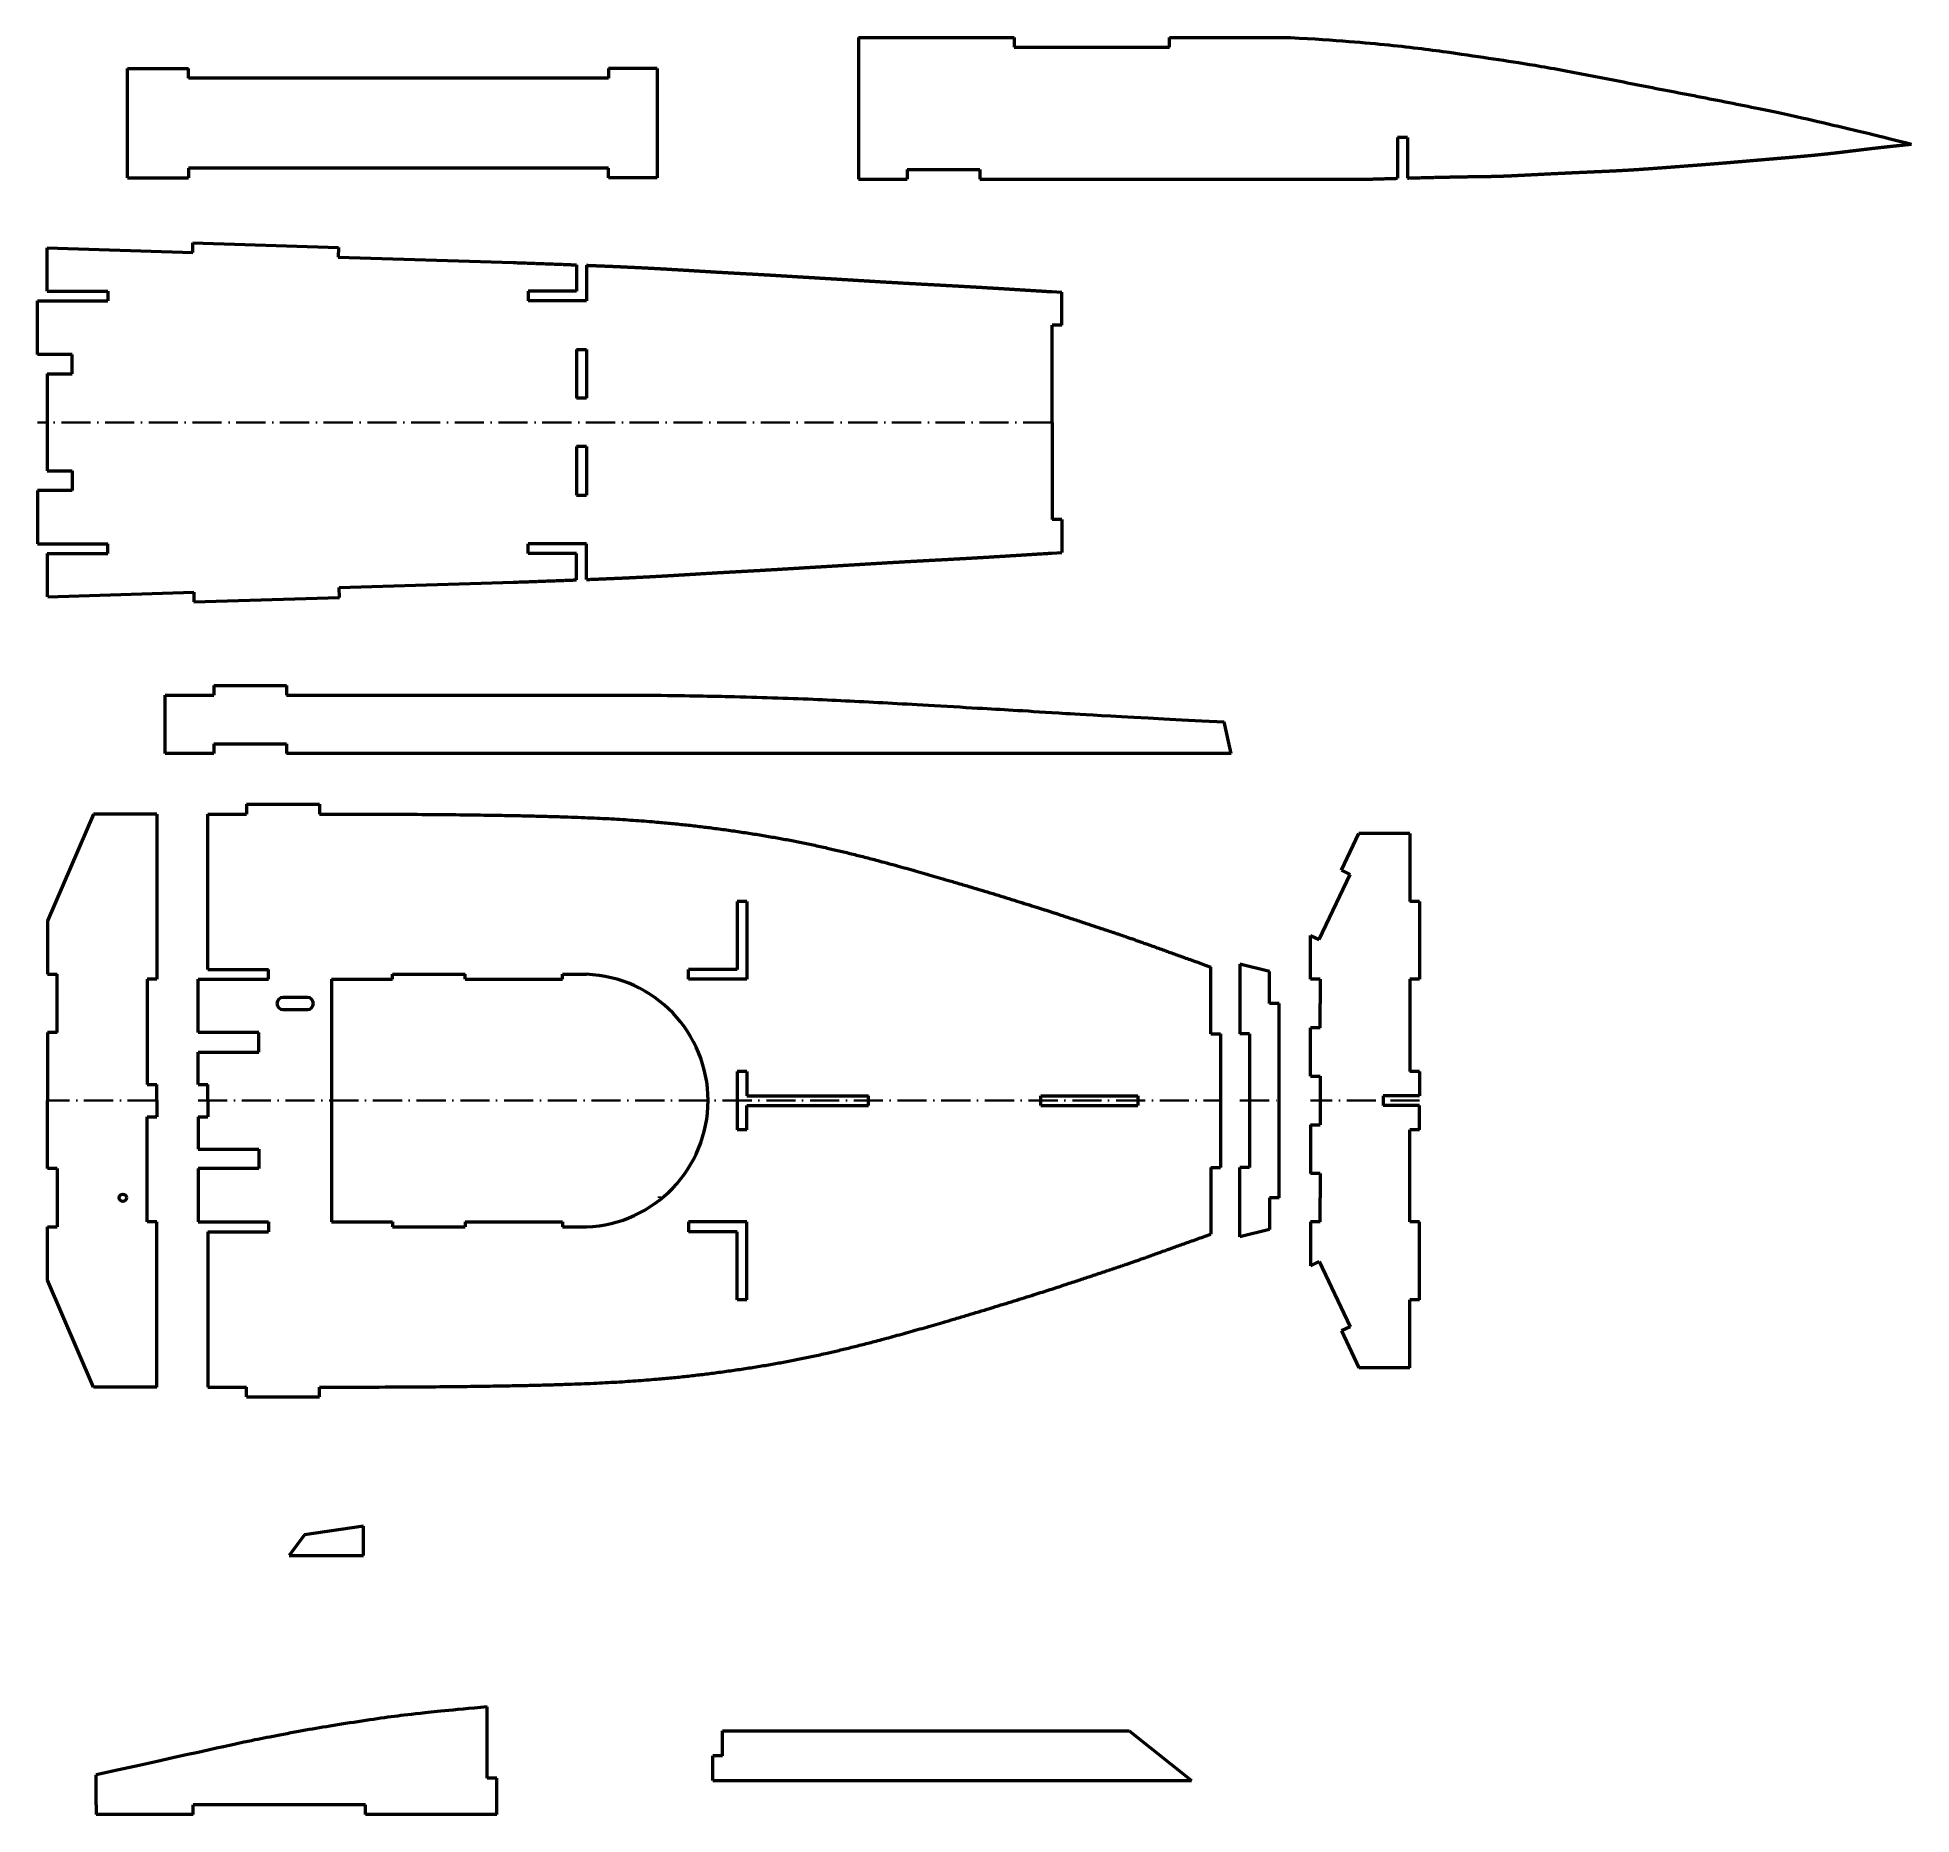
# Model space of a CAD drawing. Header units: millimetres. Extents: x -55 to 717, y -74 to 658.
import ezdxf

# ---------------------------------------------------------------- set-up
doc = ezdxf.new("R2010")
doc.units = ezdxf.units.MM
doc.linetypes.add('ACAD_ISO10W100', pattern=[18, 12, -2.95, 0.1, -2.95])
doc.layers.get('0').update_dxf_attribs({"color": 1, "lineweight": 13, "true_color": 0xff0000})
doc.layers.add('Rez', color=30, linetype='Continuous', lineweight=50, true_color=0xff7f00)
doc.layers.add('Srednjica', color=54, linetype='ACAD_ISO10W100', lineweight=35, true_color=0x808000)

# ---------------------------------------------------------------- blocks, each defined once
blk = doc.blocks.new('Bok')
at = {"layer": 'Rez'}
for p, q in [((0, 0), (0, 24)), ((0, 24), (20, 24)), ((20, 28), (50, 28)), ((20, 28), (20, 24)), ((50, 28), (50, 24)), ((50, 24), (201.55, 24)), ((439, 0), (436, 13)), ((20, 0), (0, 0)), ((20, 4), (50, 4)), ((20, 4), (20, 0)), ((50, 4), (50, 0)), ((439, 0), (50, 0))]:
    blk.add_line(p, q, dxfattribs=at)
blk.add_open_spline([(201.55, 24), (216.63, 23.83), (233.19, 23.5), (250, 23), (267.27, 22.39), (281.73, 21.7), (297.61, 20.85), (313, 20), (336.37, 18.62), (348, 18), (366.51, 16.79), (384.52, 15.71), (436, 13)], degree=3, dxfattribs=at)
blk = doc.blocks.new('paluba')
at = {"layer": 'Rez'}
for p, q in [((4, 118), (20, 118)), ((4, 54), (4, 118)), ((20, 122), (50, 122)), ((20, 122), (20, 118)), ((50, 122), (50, 118)), ((50, 118), (59, 118)), ((226, 82), (222, 82)), ((222, 82), (222, 54)), ((226, 82), (226, 50)), ((417, 27.5), (417, 55)), ((0, 28), (0, 50)), ((0, 50), (29, 50)), ((4, 54), (29, 54)), ((29, 50), (29, 54)), ((55, 50), (55, -50)), ((55, 50), (80, 50)), ((80, 52), (110, 52)), ((80, 50), (80, 52)), ((110, 50), (110, 52)), ((110, 50), (150, 50)), ((150, 52), (160, 52)), ((150, 50), (150, 52)), ((202, 50), (202, 54)), ((222, 54), (202, 54)), ((226, 50), (202, 50)), ((32.5, 40), (32.5, 40)), ((45, 42.5), (35, 42.5)), ((47.5, 40), (47.5, 40)), ((35, 37.5), (45, 37.5)), ((25, 28), (0, 28)), ((25, 20), (25, 28)), ((417, 27.5), (421, 27.5)), ((421, 27.5), (421, -27.5)), ((0, 6.67), (0, 20)), ((0, 20), (25, 20)), ((226, 12), (222, 12)), ((222, 12), (222, -12)), ((226, 12), (226, 2)), ((0, 6.67), (4, 6.67)), ((4, 0), (4, 6.67)), ((226, 2), (276, 2)), ((276, -2), (276, 2)), ((347, 2), (387, 2)), ((347, -2), (347, 2)), ((387, 2), (387, -2)), ((0, -6.67), (0, -20)), ((0, -6.67), (4, -6.67)), ((4, 0), (4, -6.67)), ((226, -12), (226, -2)), ((226, -2), (276, -2)), ((347, -2), (387, -2)), ((226, -12), (222, -12)), ((0, -20), (25, -20)), ((25, -20), (25, -28)), ((25, -28), (0, -28)), ((0, -28), (0, -50)), ((417, -27.5), (417, -55)), ((417, -27.5), (421, -27.5)), ((190, -40), (190, -39.51)), ((0, -50), (29, -50)), ((4, -54), (4, -118)), ((4, -54), (29, -54)), ((29, -50), (29, -54)), ((55, -50), (80, -50)), ((80, -50), (80, -52)), ((80, -52), (110, -52)), ((110, -50), (150, -50)), ((110, -50), (110, -52)), ((150, -50), (150, -52)), ((150, -52), (160, -52)), ((202, -50), (202, -54)), ((226, -50), (202, -50)), ((222, -54), (202, -54)), ((222, -82), (222, -54)), ((226, -82), (226, -50)), ((226, -82), (222, -82)), ((4, -118), (20, -118)), ((20, -122), (20, -118)), ((20, -122), (50, -122)), ((50, -118), (59, -118)), ((50, -122), (50, -118))]:
    blk.add_line(p, q, dxfattribs=at)
for centre, radius, start, end in [((157.96, 0), 52.04, 272.24661, 87.75339), ((35, 40), 2.5, 90, 180), ((35, 40), 2.5, 180, 270), ((45, 40), 2.5, 0, 90), ((45, 40), 2.5, 270, 0)]:
    blk.add_arc(centre, radius, start, end, dxfattribs=at)
for points in [[(59, 118), (99.86, 117.93), (138.78, 117.33), (167.56, 116.51), (199.58, 114.08), (229, 110), (253.69, 105.57), (283.89, 98.07), (321.99, 86.92), (354.02, 76.99), (375.1, 69.7), (383.2, 67.26), (402.46, 60.17), (417, 55)], [(59, -118), (99.86, -117.93), (138.78, -117.33), (167.56, -116.51), (199.58, -114.08), (229, -110), (253.69, -105.57), (283.89, -98.07), (321.99, -86.92), (354.02, -76.99), (375.1, -69.7), (383.2, -67.26), (402.46, -60.17), (417, -55)]]:
    blk.add_open_spline(points, degree=4, dxfattribs=at)
at = {"layer": 'Srednjica'}
blk.add_line((0, 0), (421, 0), dxfattribs=at)
blk = doc.blocks.new('NosP')
at = {"layer": 'Rez'}
for p, q in [((-24.24, 8.44), (-30.61, 0)), ((0, 12.04), (-24.24, 8.44)), ((0, 0), (0, 12.04)), ((-30.61, 0), (0, 0))]:
    blk.add_line(p, q, dxfattribs=at)
blk = doc.blocks.new('R13')
at = {"layer": 'Rez'}
for p, q in [((0, 11), (0, 40.33)), ((-161, 0), (-161, 12.35)), ((4, 11), (0, 11)), ((4, -4), (4, 11)), ((-161, 0), (-161, -4)), ((-50, 0), (-121, 0)), ((-121, -4), (-121, 0)), ((-50, -4), (-50, 0)), ((-121, -4), (-161, -4)), ((4, -4), (-50, -4))]:
    blk.add_line(p, q, dxfattribs=at)
blk.add_open_spline([(0, 40.33), (-15, 39), (-29.61, 37.38), (-38.93, 36.34), (-51.24, 34.52), (-65.28, 32.36), (-75.67, 30.56), (-89, 28), (-97.06, 26.46), (-108, 24), (-161, 12.35)], degree=3, dxfattribs=at)
blk = doc.blocks.new('R2-spredaj')
at = {"layer": 'Rez'}
for p, q in [((-118, 22), (-74, 41)), ((-74, 41), (-52, 41)), ((-52, 41), (-52, 37)), ((-28, 41), (0, 41)), ((-28, 37), (-28, 41)), ((28, 41), (0, 41)), ((28, 37), (28, 41)), ((74, 41), (52, 41)), ((52, 41), (52, 37)), ((118, 22), (74, 41)), ((-28, 37), (-52, 37)), ((28, 37), (52, 37)), ((-118, -4), (-118, 22)), ((118, -4), (118, 22)), ((-50, 0), (-6.67, 0)), ((-50, -4), (-50, 0)), ((-6.67, 0), (-6.67, -4)), ((50, 0), (6.67, 0)), ((50, -4), (50, 0)), ((-118, -4), (-50, -4)), ((0, -4), (-6.67, -4)), ((0, -4), (6.67, -4)), ((6.67, 0), (6.67, -4)), ((118, -4), (50, -4)), ((118, -4), (70, -4))]:
    blk.add_line(p, q, dxfattribs=at)
blk.add_circle((-40, 10), 1.5, dxfattribs=at)
at = {"layer": 'Srednjica'}
blk.add_line((0, -4), (0, 41), dxfattribs=at)
blk = doc.blocks.new('Dno')
at = {"layer": 'Rez'}
for p, q in [((-60, 73.95), (-120, 72.07)), ((-120, 72.07), (-119.87, 68.07)), ((-60, 69.94), (-60, 73.95)), ((0, 71.82), (-60, 69.94)), ((0, 54), (0, 71.82)), ((-278.84, 61.73), (-278.91, 61.73)), ((-278.78, 61.74), (-278.84, 61.73)), ((-278.71, 61.74), (-278.78, 61.74)), ((-278.64, 61.75), (-278.71, 61.74)), ((-278.57, 61.75), (-278.64, 61.75)), ((-278.5, 61.75), (-278.57, 61.75)), ((-278.43, 61.76), (-278.5, 61.75)), ((-278.36, 61.76), (-278.43, 61.76)), ((-278.29, 61.77), (-278.36, 61.76)), ((-278.22, 61.77), (-278.29, 61.77)), ((-278.15, 61.77), (-278.22, 61.77)), ((-278.08, 61.78), (-278.15, 61.77)), ((-278.02, 61.78), (-278.08, 61.78)), ((-277.95, 61.79), (-278.02, 61.78)), ((-277.88, 61.79), (-277.95, 61.79)), ((-277.81, 61.79), (-277.88, 61.79)), ((-277.74, 61.8), (-277.81, 61.79)), ((-277.67, 61.8), (-277.74, 61.8)), ((-277.6, 61.8), (-277.67, 61.8)), ((-277.54, 61.81), (-277.6, 61.8)), ((-277.47, 61.81), (-277.54, 61.81)), ((-277.4, 61.82), (-277.47, 61.81)), ((-277.33, 61.82), (-277.4, 61.82)), ((-277.26, 61.82), (-277.33, 61.82)), ((-277.19, 61.83), (-277.26, 61.82)), ((-277.13, 61.83), (-277.19, 61.83)), ((-277.06, 61.84), (-277.13, 61.83)), ((-276.99, 61.84), (-277.06, 61.84)), ((-276.92, 61.84), (-276.99, 61.84)), ((-276.85, 61.85), (-276.92, 61.84)), ((-276.78, 61.85), (-276.85, 61.85)), ((-276.72, 61.86), (-276.78, 61.85)), ((-276.65, 61.86), (-276.72, 61.86)), ((-276.58, 61.86), (-276.65, 61.86)), ((-276.51, 61.87), (-276.58, 61.86)), ((-276.45, 61.87), (-276.51, 61.87)), ((-276.38, 61.88), (-276.45, 61.87)), ((-276.31, 61.88), (-276.38, 61.88)), ((-276.24, 61.88), (-276.31, 61.88)), ((-276.17, 61.89), (-276.24, 61.88)), ((-276.11, 61.89), (-276.17, 61.89)), ((-276.04, 61.89), (-276.11, 61.89)), ((-275.97, 61.9), (-276.04, 61.89)), ((-275.9, 61.9), (-275.97, 61.9)), ((-275.84, 61.91), (-275.9, 61.9)), ((-275.77, 61.91), (-275.84, 61.91)), ((-275.7, 61.91), (-275.77, 61.91)), ((-275.63, 61.92), (-275.7, 61.91)), ((-275.57, 61.92), (-275.63, 61.92)), ((-275.5, 61.93), (-275.57, 61.92)), ((-275.43, 61.93), (-275.5, 61.93)), ((-275.37, 61.93), (-275.43, 61.93)), ((-275.3, 61.94), (-275.37, 61.93)), ((-275.23, 61.94), (-275.3, 61.94)), ((-275.16, 61.95), (-275.23, 61.94)), ((-275.1, 61.95), (-275.16, 61.95)), ((-275.03, 61.95), (-275.1, 61.95)), ((-274.96, 61.96), (-275.03, 61.95)), ((-274.9, 61.96), (-274.96, 61.96)), ((-274.83, 61.97), (-274.9, 61.96)), ((-274.76, 61.97), (-274.83, 61.97)), ((-274.7, 61.97), (-274.76, 61.97)), ((-274.63, 61.98), (-274.7, 61.97)), ((-274.56, 61.98), (-274.63, 61.98)), ((-274.5, 61.98), (-274.56, 61.98)), ((-274.43, 61.99), (-274.5, 61.98)), ((-274.36, 61.99), (-274.43, 61.99)), ((-274.3, 62), (-274.36, 61.99)), ((-274.23, 62), (-274.3, 62)), ((-274.16, 62), (-274.23, 62)), ((-274.1, 62.01), (-274.16, 62)), ((-274.03, 62.01), (-274.1, 62.01)), ((-273.96, 62.02), (-274.03, 62.01)), ((-273.9, 62.02), (-273.96, 62.02)), ((-273.83, 62.02), (-273.9, 62.02)), ((-273.77, 62.03), (-273.83, 62.02)), ((-273.7, 62.03), (-273.77, 62.03)), ((-273.63, 62.04), (-273.7, 62.03)), ((-273.57, 62.04), (-273.63, 62.04)), ((-273.5, 62.04), (-273.57, 62.04)), ((-273.43, 62.05), (-273.5, 62.04)), ((-273.37, 62.05), (-273.43, 62.05)), ((-273.3, 62.05), (-273.37, 62.05)), ((-273.24, 62.06), (-273.3, 62.05)), ((-273.17, 62.06), (-273.24, 62.06)), ((-273.1, 62.07), (-273.17, 62.06)), ((-273.04, 62.07), (-273.1, 62.07)), ((-272.97, 62.07), (-273.04, 62.07)), ((-272.91, 62.08), (-272.97, 62.07)), ((-272.84, 62.08), (-272.91, 62.08)), ((-272.77, 62.09), (-272.84, 62.08)), ((-272.71, 62.09), (-272.77, 62.09)), ((-272.64, 62.09), (-272.71, 62.09)), ((-272.58, 62.1), (-272.64, 62.09)), ((-272.51, 62.1), (-272.58, 62.1)), ((-272.45, 62.11), (-272.51, 62.1)), ((-272.38, 62.11), (-272.45, 62.11)), ((-272.32, 62.11), (-272.38, 62.11)), ((-272.25, 62.12), (-272.32, 62.11)), ((-272.18, 62.12), (-272.25, 62.12)), ((-272.12, 62.13), (-272.18, 62.12)), ((-272.05, 62.13), (-272.12, 62.13)), ((-271.99, 62.13), (-272.05, 62.13)), ((-271.92, 62.14), (-271.99, 62.13)), ((-271.86, 62.14), (-271.92, 62.14)), ((-271.79, 62.14), (-271.86, 62.14)), ((-271.73, 62.15), (-271.79, 62.14)), ((-271.66, 62.15), (-271.73, 62.15)), ((-271.6, 62.16), (-271.66, 62.15)), ((-271.53, 62.16), (-271.6, 62.16)), ((-271.46, 62.16), (-271.53, 62.16)), ((-271.4, 62.17), (-271.46, 62.16)), ((-271.33, 62.17), (-271.4, 62.17)), ((-271.27, 62.18), (-271.33, 62.17)), ((-271.2, 62.18), (-271.27, 62.18)), ((-271.14, 62.18), (-271.2, 62.18)), ((-271.07, 62.19), (-271.14, 62.18)), ((-271.01, 62.19), (-271.07, 62.19)), ((-270.94, 62.2), (-271.01, 62.19)), ((-270.88, 62.2), (-270.94, 62.2)), ((-270.81, 62.2), (-270.88, 62.2)), ((-270.75, 62.21), (-270.81, 62.2)), ((-270.68, 62.21), (-270.75, 62.21)), ((-270.62, 62.22), (-270.68, 62.21)), ((-270.55, 62.22), (-270.62, 62.22)), ((-270.49, 62.22), (-270.55, 62.22)), ((-270.42, 62.23), (-270.49, 62.22)), ((-270.36, 62.23), (-270.42, 62.23)), ((-270.29, 62.23), (-270.36, 62.23)), ((-270.23, 62.24), (-270.29, 62.23)), ((-270.16, 62.24), (-270.23, 62.24)), ((-270.1, 62.25), (-270.16, 62.24)), ((-270.03, 62.25), (-270.1, 62.25)), ((-269.97, 62.25), (-270.03, 62.25)), ((-269.91, 62.26), (-269.97, 62.25)), ((-269.84, 62.26), (-269.91, 62.26)), ((-269.78, 62.27), (-269.84, 62.26)), ((-269.71, 62.27), (-269.78, 62.27)), ((-269.65, 62.27), (-269.71, 62.27)), ((-269.58, 62.28), (-269.65, 62.27)), ((-269.52, 62.28), (-269.58, 62.28)), ((-269.45, 62.29), (-269.52, 62.28)), ((-269.39, 62.29), (-269.45, 62.29)), ((-269.32, 62.29), (-269.39, 62.29)), ((-269.26, 62.3), (-269.32, 62.29)), ((-269.19, 62.3), (-269.26, 62.3)), ((-269.13, 62.3), (-269.19, 62.3)), ((-269.07, 62.31), (-269.13, 62.3)), ((-269, 62.31), (-269.07, 62.31)), ((-268.94, 62.32), (-269, 62.31)), ((-268.87, 62.32), (-268.94, 62.32)), ((-268.81, 62.32), (-268.87, 62.32)), ((-268.74, 62.33), (-268.81, 62.32)), ((-268.68, 62.33), (-268.74, 62.33)), ((-268.61, 62.34), (-268.68, 62.33)), ((-268.55, 62.34), (-268.61, 62.34)), ((-268.49, 62.34), (-268.55, 62.34)), ((-268.42, 62.35), (-268.49, 62.34)), ((-268.36, 62.35), (-268.42, 62.35)), ((-268.29, 62.36), (-268.36, 62.35)), ((-268.23, 62.36), (-268.29, 62.36)), ((-268.16, 62.36), (-268.23, 62.36)), ((-268.1, 62.37), (-268.16, 62.36)), ((-268.03, 62.37), (-268.1, 62.37)), ((-267.97, 62.38), (-268.03, 62.37)), ((-267.91, 62.38), (-267.97, 62.38)), ((-267.84, 62.38), (-267.91, 62.38)), ((-267.78, 62.39), (-267.84, 62.38)), ((-267.71, 62.39), (-267.78, 62.39)), ((-267.65, 62.39), (-267.71, 62.39)), ((-267.59, 62.4), (-267.65, 62.39)), ((-267.52, 62.4), (-267.59, 62.4)), ((-267.46, 62.41), (-267.52, 62.4)), ((-267.39, 62.41), (-267.46, 62.41)), ((-267.33, 62.41), (-267.39, 62.41)), ((-267.26, 62.42), (-267.33, 62.41)), ((-267.2, 62.42), (-267.26, 62.42)), ((-267.14, 62.43), (-267.2, 62.42)), ((-267.07, 62.43), (-267.14, 62.43)), ((-267.01, 62.43), (-267.07, 62.43)), ((-266.94, 62.44), (-267.01, 62.43)), ((-266.88, 62.44), (-266.94, 62.44)), ((-266.82, 62.45), (-266.88, 62.44)), ((-266.75, 62.45), (-266.82, 62.45)), ((-266.69, 62.45), (-266.75, 62.45)), ((-266.62, 62.46), (-266.69, 62.45)), ((-266.56, 62.46), (-266.62, 62.46)), ((-266.5, 62.47), (-266.56, 62.46)), ((-266.43, 62.47), (-266.5, 62.47)), ((-266.37, 62.47), (-266.43, 62.47)), ((-266.3, 62.48), (-266.37, 62.47)), ((-266.24, 62.48), (-266.3, 62.48)), ((-266.18, 62.48), (-266.24, 62.48)), ((-266.11, 62.49), (-266.18, 62.48)), ((-266.05, 62.49), (-266.11, 62.49)), ((-265.98, 62.5), (-266.05, 62.49)), ((-265.92, 62.5), (-265.98, 62.5)), ((-265.86, 62.5), (-265.92, 62.5)), ((-265.79, 62.51), (-265.86, 62.5)), ((-265.73, 62.51), (-265.79, 62.51)), ((-265.66, 62.52), (-265.73, 62.51)), ((-265.6, 62.52), (-265.66, 62.52)), ((-265.54, 62.52), (-265.6, 62.52)), ((-265.47, 62.53), (-265.54, 62.52)), ((-265.41, 62.53), (-265.47, 62.53)), ((-265.34, 62.54), (-265.41, 62.53)), ((-265.28, 62.54), (-265.34, 62.54)), ((-265.22, 62.54), (-265.28, 62.54)), ((-265.15, 62.55), (-265.22, 62.54)), ((-265.09, 62.55), (-265.15, 62.55)), ((-265.02, 62.55), (-265.09, 62.55)), ((-264.96, 62.56), (-265.02, 62.55)), ((-264.9, 62.56), (-264.96, 62.56)), ((-264.83, 62.57), (-264.9, 62.56)), ((-264.7, 62.57), (-264.83, 62.57)), ((-264.64, 62.58), (-264.7, 62.57)), ((-264.58, 62.58), (-264.64, 62.58)), ((-264.51, 62.59), (-264.58, 62.58)), ((-264.45, 62.59), (-264.51, 62.59)), ((-264.38, 62.59), (-264.45, 62.59)), ((-264.32, 62.6), (-264.38, 62.59)), ((-264.26, 62.6), (-264.32, 62.6)), ((-264.19, 62.61), (-264.26, 62.6)), ((-264.13, 62.61), (-264.19, 62.61)), ((-264.06, 62.61), (-264.13, 62.61)), ((-264, 62.62), (-264.06, 62.61)), ((-263.94, 62.62), (-264, 62.62)), ((-263.87, 62.63), (-263.94, 62.62)), ((-263.81, 62.63), (-263.87, 62.63)), ((-263.74, 62.63), (-263.81, 62.63)), ((-263.68, 62.64), (-263.74, 62.63)), ((-263.62, 62.64), (-263.68, 62.64)), ((-263.55, 62.64), (-263.62, 62.64)), ((-263.49, 62.65), (-263.55, 62.64)), ((-263.42, 62.65), (-263.49, 62.65)), ((-263.36, 62.66), (-263.42, 62.65)), ((-263.3, 62.66), (-263.36, 62.66)), ((-263.23, 62.66), (-263.3, 62.66)), ((-263.17, 62.67), (-263.23, 62.66)), ((-263.1, 62.67), (-263.17, 62.67)), ((-263.04, 62.68), (-263.1, 62.67)), ((-262.98, 62.68), (-263.04, 62.68)), ((-262.91, 62.68), (-262.98, 62.68)), ((-262.85, 62.69), (-262.91, 62.68)), ((-262.78, 62.69), (-262.85, 62.69)), ((-262.72, 62.7), (-262.78, 62.69)), ((-262.66, 62.7), (-262.72, 62.7)), ((-262.59, 62.7), (-262.66, 62.7)), ((-262.53, 62.71), (-262.59, 62.7)), ((-262.46, 62.71), (-262.53, 62.71)), ((-262.4, 62.72), (-262.46, 62.71)), ((-262.33, 62.72), (-262.4, 62.72)), ((-262.27, 62.72), (-262.33, 62.72)), ((-262.21, 62.73), (-262.27, 62.72)), ((-262.14, 62.73), (-262.21, 62.73)), ((-262.08, 62.73), (-262.14, 62.73)), ((-262.01, 62.74), (-262.08, 62.73)), ((-261.95, 62.74), (-262.01, 62.74)), ((-261.89, 62.75), (-261.95, 62.74)), ((-261.82, 62.75), (-261.89, 62.75)), ((-261.76, 62.75), (-261.82, 62.75)), ((-261.69, 62.76), (-261.76, 62.75)), ((-261.63, 62.76), (-261.69, 62.76)), ((-261.56, 62.77), (-261.63, 62.76)), ((-261.5, 62.77), (-261.56, 62.77)), ((-261.44, 62.77), (-261.5, 62.77)), ((-261.37, 62.78), (-261.44, 62.77)), ((-261.31, 62.78), (-261.37, 62.78)), ((-261.24, 62.79), (-261.31, 62.78)), ((-261.18, 62.79), (-261.24, 62.79)), ((-261.11, 62.79), (-261.18, 62.79)), ((-261.05, 62.8), (-261.11, 62.79)), ((-260.99, 62.8), (-261.05, 62.8)), ((-260.92, 62.8), (-260.99, 62.8)), ((-260.86, 62.81), (-260.92, 62.8)), ((-260.79, 62.81), (-260.86, 62.81)), ((-260.73, 62.82), (-260.79, 62.81)), ((-260.66, 62.82), (-260.73, 62.82)), ((-260.6, 62.82), (-260.66, 62.82)), ((-260.53, 62.83), (-260.6, 62.82)), ((-260.47, 62.83), (-260.53, 62.83)), ((-260.41, 62.84), (-260.47, 62.83)), ((-260.34, 62.84), (-260.41, 62.84)), ((-260.28, 62.84), (-260.34, 62.84)), ((-260.21, 62.85), (-260.28, 62.84)), ((-260.15, 62.85), (-260.21, 62.85)), ((-260.08, 62.86), (-260.15, 62.85)), ((-260.02, 62.86), (-260.08, 62.86)), ((-259.95, 62.86), (-260.02, 62.86)), ((-259.89, 62.87), (-259.95, 62.86)), ((-259.82, 62.87), (-259.89, 62.87)), ((-259.76, 62.88), (-259.82, 62.87)), ((-259.69, 62.88), (-259.76, 62.88)), ((-259.63, 62.88), (-259.69, 62.88)), ((-259.56, 62.89), (-259.63, 62.88)), ((-259.5, 62.89), (-259.56, 62.89)), ((-259.43, 62.89), (-259.5, 62.89)), ((-259.37, 62.9), (-259.43, 62.89)), ((-259.3, 62.9), (-259.37, 62.9)), ((-259.24, 62.91), (-259.3, 62.9)), ((-259.17, 62.91), (-259.24, 62.91)), ((-259.11, 62.91), (-259.17, 62.91)), ((-259.04, 62.92), (-259.11, 62.91)), ((-258.98, 62.92), (-259.04, 62.92)), ((-258.91, 62.93), (-258.98, 62.92)), ((-258.85, 62.93), (-258.91, 62.93)), ((-258.78, 62.93), (-258.85, 62.93)), ((-258.72, 62.94), (-258.78, 62.93)), ((-258.65, 62.94), (-258.72, 62.94)), ((-258.59, 62.95), (-258.65, 62.94)), ((-258.52, 62.95), (-258.59, 62.95)), ((-258.46, 62.95), (-258.52, 62.95)), ((-258.39, 62.96), (-258.46, 62.95)), ((-258.32, 62.96), (-258.39, 62.96)), ((-258.26, 62.97), (-258.32, 62.96)), ((-258.19, 62.97), (-258.26, 62.97)), ((-258.13, 62.97), (-258.19, 62.97)), ((-258.06, 62.98), (-258.13, 62.97)), ((-258, 62.98), (-258.06, 62.98)), ((-257.93, 62.98), (-258, 62.98)), ((-257.86, 62.99), (-257.93, 62.98)), ((-257.8, 62.99), (-257.86, 62.99)), ((-257.73, 63), (-257.8, 62.99)), ((-257.66, 63), (-257.73, 63)), ((-257.6, 63), (-257.66, 63)), ((-257.53, 63.01), (-257.6, 63)), ((-257.47, 63.01), (-257.53, 63.01)), ((-257.4, 63.02), (-257.47, 63.01)), ((-257.33, 63.02), (-257.4, 63.02)), ((-257.27, 63.02), (-257.33, 63.02)), ((-257.2, 63.03), (-257.27, 63.02)), ((-257.13, 63.03), (-257.2, 63.03)), ((-257.07, 63.04), (-257.13, 63.03)), ((-257, 63.04), (-257.07, 63.04)), ((-256.93, 63.04), (-257, 63.04)), ((-256.86, 63.05), (-256.93, 63.04)), ((-256.8, 63.05), (-256.86, 63.05)), ((-256.73, 63.06), (-256.8, 63.05)), ((-256.66, 63.06), (-256.73, 63.06)), ((-256.6, 63.06), (-256.66, 63.06)), ((-256.53, 63.07), (-256.6, 63.06)), ((-256.46, 63.07), (-256.53, 63.07)), ((-256.39, 63.08), (-256.46, 63.07)), ((-256.32, 63.08), (-256.39, 63.08)), ((-256.26, 63.08), (-256.32, 63.08)), ((-256.19, 63.09), (-256.26, 63.08)), ((-256.12, 63.09), (-256.19, 63.09)), ((-256.05, 63.1), (-256.12, 63.09)), ((-255.98, 63.1), (-256.05, 63.1)), ((-255.92, 63.1), (-255.98, 63.1)), ((-255.85, 63.11), (-255.92, 63.1)), ((-255.78, 63.11), (-255.85, 63.11)), ((-255.71, 63.12), (-255.78, 63.11)), ((-255.64, 63.12), (-255.71, 63.12)), ((-255.57, 63.12), (-255.64, 63.12)), ((-255.5, 63.13), (-255.57, 63.12)), ((-255.44, 63.13), (-255.5, 63.13)), ((-255.37, 63.14), (-255.44, 63.13)), ((-255.3, 63.14), (-255.37, 63.14)), ((-255.23, 63.14), (-255.3, 63.14)), ((-255.16, 63.15), (-255.23, 63.14)), ((-255.09, 63.15), (-255.16, 63.15)), ((-255.02, 63.16), (-255.09, 63.15)), ((-254.95, 63.16), (-255.02, 63.16)), ((-254.88, 63.16), (-254.95, 63.16)), ((-254.81, 63.17), (-254.88, 63.16)), ((-254.74, 63.17), (-254.81, 63.17)), ((-254.67, 63.18), (-254.74, 63.17)), ((-254.6, 63.18), (-254.67, 63.18)), ((-254.53, 63.18), (-254.6, 63.18)), ((-254.46, 63.19), (-254.53, 63.18)), ((-254.39, 63.19), (-254.46, 63.19)), ((-254.32, 63.2), (-254.39, 63.19)), ((-254.25, 63.2), (-254.32, 63.2)), ((-254.18, 63.2), (-254.25, 63.2)), ((-254.11, 63.21), (-254.18, 63.2)), ((-254.03, 63.21), (-254.11, 63.21)), ((-253.96, 63.22), (-254.03, 63.21)), ((-253.89, 63.22), (-253.96, 63.22)), ((-253.82, 63.22), (-253.89, 63.22)), ((-253.75, 63.23), (-253.82, 63.22)), ((-253.68, 63.23), (-253.75, 63.23)), ((-253.6, 63.24), (-253.68, 63.23)), ((-253.53, 63.24), (-253.6, 63.24)), ((-253.46, 63.24), (-253.53, 63.24)), ((-253.39, 63.25), (-253.46, 63.24)), ((-253.32, 63.25), (-253.39, 63.25)), ((-253.24, 63.26), (-253.32, 63.25)), ((-253.17, 63.26), (-253.24, 63.26)), ((-253.1, 63.26), (-253.17, 63.26)), ((-253.02, 63.27), (-253.1, 63.26)), ((-252.95, 63.27), (-253.02, 63.27)), ((-252.88, 63.28), (-252.95, 63.27)), ((-252.81, 63.28), (-252.88, 63.28)), ((-252.73, 63.29), (-252.81, 63.28)), ((-252.66, 63.29), (-252.73, 63.29)), ((-252.58, 63.29), (-252.66, 63.29)), ((-252.51, 63.3), (-252.58, 63.29)), ((-252.44, 63.3), (-252.51, 63.3)), ((-252.36, 63.31), (-252.44, 63.3)), ((-252.29, 63.31), (-252.36, 63.31)), ((-252.21, 63.31), (-252.29, 63.31)), ((-252.14, 63.32), (-252.21, 63.31)), ((-252.06, 63.32), (-252.14, 63.32)), ((-251.99, 63.33), (-252.06, 63.32)), ((-251.91, 63.33), (-251.99, 63.33)), ((-251.84, 63.34), (-251.91, 63.33)), ((-251.76, 63.34), (-251.84, 63.34)), ((-251.69, 63.34), (-251.76, 63.34)), ((-251.61, 63.35), (-251.69, 63.34)), ((-251.54, 63.35), (-251.61, 63.35)), ((-251.46, 63.36), (-251.54, 63.35)), ((-251.38, 63.36), (-251.46, 63.36)), ((-251.31, 63.36), (-251.38, 63.36)), ((-251.23, 63.37), (-251.31, 63.36)), ((-251.15, 63.37), (-251.23, 63.37)), ((-251.08, 63.38), (-251.15, 63.37)), ((-251, 63.38), (-251.08, 63.38)), ((-250.92, 63.39), (-251, 63.38)), ((-250.85, 63.39), (-250.92, 63.39)), ((-250.77, 63.39), (-250.85, 63.39)), ((-250.69, 63.4), (-250.77, 63.39)), ((-250.61, 63.4), (-250.69, 63.4)), ((-250.53, 63.41), (-250.61, 63.4)), ((-250.46, 63.41), (-250.53, 63.41)), ((-250.38, 63.41), (-250.46, 63.41)), ((-250.3, 63.42), (-250.38, 63.41)), ((-250.22, 63.42), (-250.3, 63.42)), ((-250.14, 63.43), (-250.22, 63.42)), ((-250.06, 63.43), (-250.14, 63.43)), ((-249.98, 63.44), (-250.06, 63.43)), ((-249.9, 63.44), (-249.98, 63.44)), ((-249.82, 63.44), (-249.9, 63.44)), ((-249.74, 63.45), (-249.82, 63.44)), ((-249.66, 63.45), (-249.74, 63.45)), ((-249.58, 63.46), (-249.66, 63.45)), ((-249.5, 63.46), (-249.58, 63.46)), ((-249.42, 63.47), (-249.5, 63.46)), ((-249.34, 63.47), (-249.42, 63.47)), ((-249.26, 63.47), (-249.34, 63.47)), ((-249.18, 63.48), (-249.26, 63.47)), ((-249.1, 63.48), (-249.18, 63.48)), ((-249.02, 63.49), (-249.1, 63.48)), ((-248.94, 63.49), (-249.02, 63.49)), ((-248.85, 63.5), (-248.94, 63.49)), ((-248.77, 63.5), (-248.85, 63.5)), ((-248.69, 63.5), (-248.77, 63.5)), ((-248.61, 63.51), (-248.69, 63.5)), ((-248.52, 63.51), (-248.61, 63.51)), ((-248.44, 63.52), (-248.52, 63.51)), ((-248.36, 63.52), (-248.44, 63.52)), ((-248.28, 63.53), (-248.36, 63.52)), ((-248.19, 63.53), (-248.28, 63.53)), ((-248.11, 63.54), (-248.19, 63.53)), ((-248.02, 63.54), (-248.11, 63.54)), ((-247.94, 63.54), (-248.02, 63.54)), ((-247.86, 63.55), (-247.94, 63.54)), ((-247.77, 63.55), (-247.86, 63.55)), ((-247.69, 63.56), (-247.77, 63.55)), ((-247.6, 63.56), (-247.69, 63.56)), ((-247.52, 63.57), (-247.6, 63.56)), ((-247.43, 63.57), (-247.52, 63.57)), ((-247.35, 63.57), (-247.43, 63.57)), ((-247.26, 63.58), (-247.35, 63.57)), ((-247.17, 63.58), (-247.26, 63.58)), ((-247.09, 63.59), (-247.17, 63.58)), ((-247, 63.59), (-247.09, 63.59)), ((-246.92, 63.6), (-247, 63.59)), ((-246.83, 63.6), (-246.92, 63.6)), ((-246.74, 63.61), (-246.83, 63.6)), ((-246.65, 63.61), (-246.74, 63.61)), ((-246.57, 63.61), (-246.65, 63.61)), ((-246.48, 63.62), (-246.57, 63.61)), ((-246.39, 63.62), (-246.48, 63.62)), ((-246.3, 63.63), (-246.39, 63.62)), ((-246.21, 63.63), (-246.3, 63.63)), ((-246.13, 63.64), (-246.21, 63.63)), ((-246.04, 63.64), (-246.13, 63.64)), ((-245.95, 63.65), (-246.04, 63.64)), ((-245.86, 63.65), (-245.95, 63.65)), ((-245.77, 63.66), (-245.86, 63.65)), ((-245.68, 63.66), (-245.77, 63.66)), ((-245.59, 63.66), (-245.68, 63.66)), ((-245.5, 63.67), (-245.59, 63.66)), ((-245.41, 63.67), (-245.5, 63.67)), ((-245.32, 63.68), (-245.41, 63.67)), ((-245.23, 63.68), (-245.32, 63.68)), ((-245.14, 63.69), (-245.23, 63.68)), ((-245.04, 63.69), (-245.14, 63.69)), ((-244.95, 63.7), (-245.04, 63.69)), ((-244.86, 63.7), (-244.95, 63.7)), ((-244.77, 63.71), (-244.86, 63.7)), ((-244.68, 63.71), (-244.77, 63.71)), ((-244.58, 63.71), (-244.68, 63.71)), ((-244.49, 63.72), (-244.58, 63.71)), ((-244.4, 63.72), (-244.49, 63.72)), ((-244.3, 63.73), (-244.4, 63.72)), ((-244.21, 63.73), (-244.3, 63.73)), ((-244.12, 63.74), (-244.21, 63.73)), ((-244.02, 63.74), (-244.12, 63.74)), ((-243.93, 63.75), (-244.02, 63.74)), ((-243.83, 63.75), (-243.93, 63.75)), ((-243.74, 63.76), (-243.83, 63.75)), ((-243.64, 63.76), (-243.74, 63.76)), ((-243.55, 63.77), (-243.64, 63.76)), ((-243.45, 63.77), (-243.55, 63.77)), ((-243.36, 63.77), (-243.45, 63.77)), ((-243.26, 63.78), (-243.36, 63.77)), ((-243.16, 63.78), (-243.26, 63.78)), ((-243.07, 63.79), (-243.16, 63.78)), ((-242.97, 63.79), (-243.07, 63.79)), ((-242.87, 63.8), (-242.97, 63.79)), ((-242.77, 63.8), (-242.87, 63.8)), ((-242.68, 63.81), (-242.77, 63.8)), ((-242.58, 63.81), (-242.68, 63.81)), ((-242.48, 63.82), (-242.58, 63.81)), ((-242.38, 63.82), (-242.48, 63.82)), ((-242.28, 63.83), (-242.38, 63.82)), ((-242.18, 63.83), (-242.28, 63.83)), ((-242.08, 63.84), (-242.18, 63.83)), ((-241.98, 63.84), (-242.08, 63.84)), ((-241.88, 63.85), (-241.98, 63.84)), ((-241.78, 63.85), (-241.88, 63.85)), ((-241.68, 63.86), (-241.78, 63.85)), ((-241.58, 63.86), (-241.68, 63.86)), ((-241.48, 63.87), (-241.58, 63.86)), ((-241.38, 63.87), (-241.48, 63.87)), ((-241.28, 63.87), (-241.38, 63.87)), ((-241.18, 63.88), (-241.28, 63.87)), ((-241.08, 63.88), (-241.18, 63.88)), ((-240.97, 63.89), (-241.08, 63.88)), ((-240.87, 63.89), (-240.97, 63.89)), ((-240.77, 63.9), (-240.87, 63.89)), ((-240.66, 63.9), (-240.77, 63.9)), ((-240.56, 63.91), (-240.66, 63.9)), ((-240.46, 63.91), (-240.56, 63.91)), ((-240.35, 63.92), (-240.46, 63.91)), ((-240.25, 63.92), (-240.35, 63.92)), ((-240.14, 63.93), (-240.25, 63.92)), ((-240.04, 63.93), (-240.14, 63.93)), ((-239.93, 63.94), (-240.04, 63.93)), ((-239.83, 63.94), (-239.93, 63.94)), ((-239.72, 63.95), (-239.83, 63.94)), ((-239.61, 63.95), (-239.72, 63.95)), ((-239.51, 63.96), (-239.61, 63.95)), ((-239.4, 63.96), (-239.51, 63.96)), ((-239.29, 63.97), (-239.4, 63.96)), ((-239.18, 63.97), (-239.29, 63.97)), ((-239.08, 63.98), (-239.18, 63.97)), ((-238.97, 63.98), (-239.08, 63.98)), ((-238.86, 63.99), (-238.97, 63.98)), ((-238.75, 63.99), (-238.86, 63.99)), ((-238.64, 64), (-238.75, 63.99)), ((-238.53, 64), (-238.64, 64)), ((-238.42, 64.01), (-238.53, 64)), ((-238.31, 64.01), (-238.42, 64.01)), ((-238.2, 64.02), (-238.31, 64.01)), ((-238.08, 64.02), (-238.2, 64.02)), ((-237.97, 64.03), (-238.08, 64.02)), ((-237.86, 64.03), (-237.97, 64.03)), ((-237.75, 64.04), (-237.86, 64.03)), ((-237.63, 64.04), (-237.75, 64.04)), ((-237.52, 64.05), (-237.63, 64.04)), ((-237.41, 64.05), (-237.52, 64.05)), ((-237.29, 64.06), (-237.41, 64.05)), ((-237.18, 64.06), (-237.29, 64.06)), ((-237.06, 64.07), (-237.18, 64.06)), ((-236.95, 64.08), (-237.06, 64.07)), ((-236.83, 64.08), (-236.95, 64.08)), ((-236.71, 64.09), (-236.83, 64.08)), ((-236.6, 64.09), (-236.71, 64.09)), ((-236.48, 64.1), (-236.6, 64.09)), ((-236.36, 64.1), (-236.48, 64.1)), ((-236.24, 64.11), (-236.36, 64.1)), ((-236.12, 64.11), (-236.24, 64.11)), ((-236, 64.12), (-236.12, 64.11)), ((-235.88, 64.12), (-236, 64.12)), ((-235.76, 64.13), (-235.88, 64.12)), ((-235.64, 64.13), (-235.76, 64.13)), ((-235.52, 64.14), (-235.64, 64.13)), ((-235.4, 64.14), (-235.52, 64.14)), ((-235.28, 64.15), (-235.4, 64.14)), ((-235.15, 64.16), (-235.28, 64.15)), ((-235.03, 64.16), (-235.15, 64.16)), ((-234.91, 64.17), (-235.03, 64.16)), ((-234.78, 64.17), (-234.91, 64.17)), ((-234.66, 64.18), (-234.78, 64.17)), ((-234.53, 64.18), (-234.66, 64.18)), ((-234.4, 64.19), (-234.53, 64.18)), ((-234.28, 64.19), (-234.4, 64.19)), ((-234.15, 64.2), (-234.28, 64.19)), ((-234.02, 64.2), (-234.15, 64.2)), ((-233.89, 64.21), (-234.02, 64.2)), ((-233.77, 64.22), (-233.89, 64.21)), ((-233.64, 64.22), (-233.77, 64.22)), ((-233.51, 64.23), (-233.64, 64.22)), ((-233.38, 64.23), (-233.51, 64.23)), ((-233.24, 64.24), (-233.38, 64.23)), ((-233.11, 64.24), (-233.24, 64.24)), ((-232.98, 64.25), (-233.11, 64.24)), ((-232.85, 64.26), (-232.98, 64.25)), ((-232.71, 64.26), (-232.85, 64.26)), ((-232.58, 64.27), (-232.71, 64.26)), ((-232.44, 64.27), (-232.58, 64.27)), ((-232.31, 64.28), (-232.44, 64.27)), ((-232.17, 64.28), (-232.31, 64.28)), ((-232.04, 64.29), (-232.17, 64.28)), ((-231.9, 64.3), (-232.04, 64.29)), ((-231.76, 64.3), (-231.9, 64.3)), ((-231.62, 64.31), (-231.76, 64.3)), ((-231.48, 64.31), (-231.62, 64.31)), ((-231.34, 64.32), (-231.48, 64.31)), ((-231.2, 64.33), (-231.34, 64.32)), ((-231.06, 64.33), (-231.2, 64.33)), ((-230.92, 64.34), (-231.06, 64.33)), ((-230.78, 64.34), (-230.92, 64.34)), ((-230.64, 64.35), (-230.78, 64.34)), ((-230.49, 64.36), (-230.64, 64.35)), ((-230.35, 64.36), (-230.49, 64.36)), ((-230.2, 64.37), (-230.35, 64.36)), ((-230.06, 64.37), (-230.2, 64.37)), ((-229.91, 64.38), (-230.06, 64.37)), ((-229.76, 64.39), (-229.91, 64.38)), ((-229.62, 64.39), (-229.76, 64.39)), ((-229.47, 64.4), (-229.62, 64.39)), ((-229.32, 64.4), (-229.47, 64.4)), ((-229.17, 64.41), (-229.32, 64.4)), ((-229.02, 64.42), (-229.17, 64.41)), ((-228.87, 64.42), (-229.02, 64.42)), ((-228.71, 64.43), (-228.87, 64.42)), ((-228.56, 64.44), (-228.71, 64.43)), ((-228.41, 64.44), (-228.56, 64.44)), ((-228.25, 64.45), (-228.41, 64.44)), ((-228.1, 64.46), (-228.25, 64.45)), ((-227.94, 64.46), (-228.1, 64.46)), ((-227.78, 64.47), (-227.94, 64.46)), ((-227.63, 64.47), (-227.78, 64.47)), ((-227.47, 64.48), (-227.63, 64.47)), ((-227.31, 64.49), (-227.47, 64.48)), ((-227.15, 64.49), (-227.31, 64.49)), ((-226.99, 64.5), (-227.15, 64.49)), ((-226.83, 64.51), (-226.99, 64.5)), ((-226.67, 64.51), (-226.83, 64.51)), ((-226.5, 64.52), (-226.67, 64.51)), ((-226.34, 64.53), (-226.5, 64.52)), ((-226.18, 64.53), (-226.34, 64.53)), ((-226.01, 64.54), (-226.18, 64.53)), ((-225.85, 64.55), (-226.01, 64.54)), ((-225.68, 64.55), (-225.85, 64.55)), ((-225.51, 64.56), (-225.68, 64.55)), ((-225.34, 64.57), (-225.51, 64.56)), ((-225.17, 64.57), (-225.34, 64.57)), ((-225, 64.58), (-225.17, 64.57)), ((-224.83, 64.59), (-225, 64.58)), ((-224.66, 64.59), (-224.83, 64.59)), ((-224.49, 64.6), (-224.66, 64.59)), ((-224.31, 64.61), (-224.49, 64.6)), ((-224.14, 64.62), (-224.31, 64.61)), ((-223.96, 64.62), (-224.14, 64.62)), ((-223.79, 64.63), (-223.96, 64.62)), ((-223.61, 64.64), (-223.79, 64.63)), ((-223.43, 64.64), (-223.61, 64.64)), ((-223.26, 64.65), (-223.43, 64.64)), ((-223.08, 64.66), (-223.26, 64.65)), ((-222.9, 64.66), (-223.08, 64.66)), ((-222.71, 64.67), (-222.9, 64.66)), ((-222.53, 64.68), (-222.71, 64.67)), ((-222.35, 64.69), (-222.53, 64.68)), ((-222.16, 64.69), (-222.35, 64.69)), ((-222, 64.7), (-222.16, 64.69)), ((-222, 64.7), (-222, 50)), ((-217.88, 64.86), (-218, 64.86)), ((-218, 64.86), (-218, 54)), ((-217.67, 64.87), (-217.88, 64.86)), ((-217.46, 64.88), (-217.67, 64.87)), ((-217.26, 64.88), (-217.46, 64.88)), ((-217.05, 64.89), (-217.26, 64.88)), ((-216.84, 64.9), (-217.05, 64.89)), ((-216.63, 64.91), (-216.84, 64.9)), ((-216.41, 64.92), (-216.63, 64.91)), ((-216.2, 64.92), (-216.41, 64.92)), ((-215.99, 64.93), (-216.2, 64.92)), ((-215.77, 64.94), (-215.99, 64.93)), ((-215.55, 64.95), (-215.77, 64.94)), ((-215.34, 64.96), (-215.55, 64.95)), ((-215.12, 64.97), (-215.34, 64.96)), ((-214.9, 64.97), (-215.12, 64.97)), ((-214.68, 64.98), (-214.9, 64.97)), ((-214.46, 64.99), (-214.68, 64.98)), ((-214.23, 65), (-214.46, 64.99)), ((-214.01, 65.01), (-214.23, 65)), ((-213.78, 65.02), (-214.01, 65.01)), ((-213.56, 65.03), (-213.78, 65.02)), ((-213.33, 65.03), (-213.56, 65.03)), ((-213.1, 65.04), (-213.33, 65.03)), ((-212.87, 65.05), (-213.1, 65.04)), ((-212.64, 65.06), (-212.87, 65.05)), ((-212.41, 65.07), (-212.64, 65.06)), ((-212.18, 65.08), (-212.41, 65.07)), ((-211.94, 65.09), (-212.18, 65.08)), ((-211.71, 65.09), (-211.94, 65.09)), ((-211.47, 65.1), (-211.71, 65.09)), ((-211.23, 65.11), (-211.47, 65.1)), ((-211, 65.12), (-211.23, 65.11)), ((-210.76, 65.13), (-211, 65.12)), ((-210.52, 65.14), (-210.76, 65.13)), ((-210.27, 65.15), (-210.52, 65.14)), ((-210.03, 65.16), (-210.27, 65.15)), ((-209.79, 65.17), (-210.03, 65.16)), ((-209.54, 65.18), (-209.79, 65.17)), ((-209.29, 65.19), (-209.54, 65.18)), ((-209.05, 65.19), (-209.29, 65.19)), ((-208.8, 65.2), (-209.05, 65.19)), ((-208.55, 65.21), (-208.8, 65.2)), ((-208.3, 65.22), (-208.55, 65.21)), ((-208.04, 65.23), (-208.3, 65.22)), ((-207.79, 65.24), (-208.04, 65.23)), ((-207.53, 65.25), (-207.79, 65.24)), ((-207.28, 65.26), (-207.53, 65.25)), ((-207.02, 65.27), (-207.28, 65.26)), ((-206.76, 65.28), (-207.02, 65.27)), ((-206.5, 65.29), (-206.76, 65.28)), ((-206.24, 65.3), (-206.5, 65.29)), ((-205.98, 65.31), (-206.24, 65.3)), ((-205.71, 65.32), (-205.98, 65.31)), ((-205.45, 65.33), (-205.71, 65.32)), ((-205.18, 65.34), (-205.45, 65.33)), ((-204.91, 65.35), (-205.18, 65.34)), ((-204.65, 65.36), (-204.91, 65.35)), ((-204.38, 65.37), (-204.65, 65.36)), ((-204.1, 65.38), (-204.38, 65.37)), ((-203.83, 65.39), (-204.1, 65.38)), ((-203.56, 65.4), (-203.83, 65.39)), ((-203.28, 65.41), (-203.56, 65.4)), ((-203.01, 65.42), (-203.28, 65.41)), ((-202.73, 65.43), (-203.01, 65.42)), ((-202.45, 65.44), (-202.73, 65.43)), ((-202.17, 65.45), (-202.45, 65.44)), ((-201.89, 65.46), (-202.17, 65.45)), ((-201.61, 65.47), (-201.89, 65.46)), ((-201.32, 65.48), (-201.61, 65.47)), ((-201.04, 65.49), (-201.32, 65.48)), ((-200.75, 65.5), (-201.04, 65.49)), ((-200.46, 65.51), (-200.75, 65.5)), ((-200.17, 65.52), (-200.46, 65.51)), ((-199.88, 65.53), (-200.17, 65.52)), ((-199.59, 65.54), (-199.88, 65.53)), ((-199.29, 65.55), (-199.59, 65.54)), ((-199, 65.56), (-199.29, 65.55)), ((-198.7, 65.57), (-199, 65.56)), ((-198.4, 65.58), (-198.7, 65.57)), ((-198.11, 65.6), (-198.4, 65.58)), ((-197.81, 65.61), (-198.11, 65.6)), ((-197.5, 65.62), (-197.81, 65.61)), ((-197.2, 65.63), (-197.5, 65.62)), ((-196.9, 65.64), (-197.2, 65.63)), ((-196.59, 65.65), (-196.9, 65.64)), ((-196.28, 65.66), (-196.59, 65.65)), ((-195.97, 65.67), (-196.28, 65.66)), ((-195.66, 65.68), (-195.97, 65.67)), ((-195.35, 65.69), (-195.66, 65.68)), ((-195.04, 65.71), (-195.35, 65.69)), ((-194.72, 65.72), (-195.04, 65.71)), ((-194.41, 65.73), (-194.72, 65.72)), ((-194.09, 65.74), (-194.41, 65.73)), ((-193.77, 65.75), (-194.09, 65.74)), ((-193.45, 65.76), (-193.77, 65.75)), ((-193.13, 65.77), (-193.45, 65.76)), ((-192.81, 65.79), (-193.13, 65.77)), ((-192.48, 65.8), (-192.81, 65.79)), ((-192.16, 65.81), (-192.48, 65.8)), ((-191.83, 65.82), (-192.16, 65.81)), ((-119.87, 68.07), (-191.83, 65.82)), ((-410.57, 54.02), (-410.75, 54.01)), ((-410.4, 54.04), (-410.57, 54.02)), ((-410.22, 54.05), (-410.4, 54.04)), ((-410.05, 54.06), (-410.22, 54.05)), ((-409.88, 54.07), (-410.05, 54.06)), ((-409.71, 54.08), (-409.88, 54.07)), ((-409.54, 54.09), (-409.71, 54.08)), ((-409.36, 54.1), (-409.54, 54.09)), ((-409.2, 54.11), (-409.36, 54.1)), ((-409.03, 54.12), (-409.2, 54.11)), ((-408.86, 54.13), (-409.03, 54.12)), ((-408.69, 54.14), (-408.86, 54.13)), ((-408.52, 54.15), (-408.69, 54.14)), ((-408.36, 54.16), (-408.52, 54.15)), ((-408.19, 54.17), (-408.36, 54.16)), ((-408.03, 54.18), (-408.19, 54.17)), ((-407.86, 54.19), (-408.03, 54.18)), ((-407.7, 54.2), (-407.86, 54.19)), ((-407.53, 54.21), (-407.7, 54.2)), ((-407.37, 54.22), (-407.53, 54.21)), ((-407.21, 54.23), (-407.37, 54.22)), ((-407.05, 54.24), (-407.21, 54.23)), ((-406.89, 54.25), (-407.05, 54.24)), ((-406.73, 54.26), (-406.89, 54.25)), ((-406.57, 54.27), (-406.73, 54.26)), ((-406.41, 54.28), (-406.57, 54.27)), ((-406.25, 54.29), (-406.41, 54.28)), ((-406.1, 54.3), (-406.25, 54.29)), ((-405.94, 54.31), (-406.1, 54.3)), ((-405.78, 54.32), (-405.94, 54.31)), ((-405.63, 54.33), (-405.78, 54.32)), ((-405.47, 54.34), (-405.63, 54.33)), ((-405.32, 54.35), (-405.47, 54.34)), ((-405.16, 54.36), (-405.32, 54.35)), ((-405.01, 54.37), (-405.16, 54.36)), ((-404.86, 54.38), (-405.01, 54.37)), ((-404.71, 54.39), (-404.86, 54.38)), ((-404.55, 54.4), (-404.71, 54.39)), ((-404.4, 54.41), (-404.55, 54.4)), ((-404.25, 54.42), (-404.4, 54.41)), ((-404.1, 54.43), (-404.25, 54.42)), ((-403.95, 54.44), (-404.1, 54.43)), ((-403.81, 54.45), (-403.95, 54.44)), ((-403.66, 54.46), (-403.81, 54.45)), ((-403.51, 54.46), (-403.66, 54.46)), ((-403.36, 54.47), (-403.51, 54.46)), ((-403.22, 54.48), (-403.36, 54.47)), ((-403.07, 54.49), (-403.22, 54.48)), ((-402.93, 54.5), (-403.07, 54.49)), ((-402.78, 54.51), (-402.93, 54.5)), ((-402.64, 54.52), (-402.78, 54.51)), ((-402.5, 54.53), (-402.64, 54.52)), ((-402.35, 54.54), (-402.5, 54.53)), ((-402.21, 54.55), (-402.35, 54.54)), ((-402.07, 54.55), (-402.21, 54.55)), ((-401.93, 54.56), (-402.07, 54.55)), ((-401.79, 54.57), (-401.93, 54.56)), ((-401.65, 54.58), (-401.79, 54.57)), ((-401.51, 54.59), (-401.65, 54.58)), ((-401.37, 54.6), (-401.51, 54.59)), ((-401.23, 54.61), (-401.37, 54.6)), ((-401.09, 54.62), (-401.23, 54.61)), ((-400.96, 54.62), (-401.09, 54.62)), ((-400.82, 54.63), (-400.96, 54.62)), ((-400.68, 54.64), (-400.82, 54.63)), ((-400.55, 54.65), (-400.68, 54.64)), ((-400.41, 54.66), (-400.55, 54.65)), ((-400.28, 54.67), (-400.41, 54.66)), ((-400.14, 54.67), (-400.28, 54.67)), ((-400.01, 54.68), (-400.14, 54.67)), ((-399.87, 54.69), (-400.01, 54.68)), ((-399.74, 54.7), (-399.87, 54.69)), ((-399.61, 54.71), (-399.74, 54.7)), ((-399.48, 54.72), (-399.61, 54.71)), ((-399.35, 54.72), (-399.48, 54.72)), ((-399.22, 54.73), (-399.35, 54.72)), ((-399.09, 54.74), (-399.22, 54.73)), ((-398.96, 54.75), (-399.09, 54.74)), ((-398.83, 54.76), (-398.96, 54.75)), ((-398.7, 54.76), (-398.83, 54.76)), ((-398.57, 54.77), (-398.7, 54.76)), ((-398.44, 54.78), (-398.57, 54.77)), ((-398.31, 54.79), (-398.44, 54.78)), ((-398.19, 54.8), (-398.31, 54.79)), ((-398.06, 54.8), (-398.19, 54.8)), ((-397.94, 54.81), (-398.06, 54.8)), ((-397.81, 54.82), (-397.94, 54.81)), ((-397.69, 54.83), (-397.81, 54.82)), ((-397.56, 54.84), (-397.69, 54.83)), ((-397.44, 54.84), (-397.56, 54.84)), ((-397.31, 54.85), (-397.44, 54.84)), ((-397.19, 54.86), (-397.31, 54.85)), ((-397.07, 54.87), (-397.19, 54.86)), ((-396.95, 54.87), (-397.07, 54.87)), ((-396.82, 54.88), (-396.95, 54.87)), ((-396.7, 54.89), (-396.82, 54.88)), ((-396.58, 54.9), (-396.7, 54.89)), ((-396.46, 54.9), (-396.58, 54.9)), ((-396.34, 54.91), (-396.46, 54.9)), ((-396.22, 54.92), (-396.34, 54.91)), ((-396.1, 54.93), (-396.22, 54.92)), ((-395.98, 54.93), (-396.1, 54.93)), ((-395.87, 54.94), (-395.98, 54.93)), ((-395.75, 54.95), (-395.87, 54.94)), ((-395.63, 54.95), (-395.75, 54.95)), ((-395.51, 54.96), (-395.63, 54.95)), ((-395.4, 54.97), (-395.51, 54.96)), ((-395.28, 54.98), (-395.4, 54.97)), ((-395.16, 54.98), (-395.28, 54.98)), ((-395.05, 54.99), (-395.16, 54.98)), ((-394.93, 55), (-395.05, 54.99)), ((-394.82, 55), (-394.93, 55)), ((-394.71, 55.01), (-394.82, 55)), ((-394.59, 55.02), (-394.71, 55.01)), ((-394.48, 55.03), (-394.59, 55.02)), ((-394.37, 55.03), (-394.48, 55.03)), ((-394.25, 55.04), (-394.37, 55.03)), ((-394.14, 55.05), (-394.25, 55.04)), ((-394.03, 55.05), (-394.14, 55.05)), ((-393.92, 55.06), (-394.03, 55.05)), ((-393.81, 55.07), (-393.92, 55.06)), ((-393.7, 55.07), (-393.81, 55.07)), ((-393.59, 55.08), (-393.7, 55.07)), ((-393.48, 55.09), (-393.59, 55.08)), ((-393.37, 55.09), (-393.48, 55.09)), ((-393.26, 55.1), (-393.37, 55.09)), ((-393.15, 55.11), (-393.26, 55.1)), ((-393.04, 55.11), (-393.15, 55.11)), ((-392.93, 55.12), (-393.04, 55.11)), ((-392.82, 55.13), (-392.93, 55.12)), ((-392.72, 55.13), (-392.82, 55.13)), ((-392.61, 55.14), (-392.72, 55.13)), ((-392.5, 55.15), (-392.61, 55.14)), ((-392.4, 55.15), (-392.5, 55.15)), ((-392.29, 55.16), (-392.4, 55.15)), ((-392.19, 55.17), (-392.29, 55.16)), ((-392.08, 55.17), (-392.19, 55.17)), ((-391.98, 55.18), (-392.08, 55.17)), ((-391.87, 55.19), (-391.98, 55.18)), ((-391.77, 55.19), (-391.87, 55.19)), ((-391.66, 55.2), (-391.77, 55.19)), ((-391.56, 55.2), (-391.66, 55.2)), ((-391.46, 55.21), (-391.56, 55.2)), ((-391.35, 55.22), (-391.46, 55.21)), ((-391.25, 55.22), (-391.35, 55.22)), ((-391.15, 55.23), (-391.25, 55.22)), ((-391.05, 55.24), (-391.15, 55.23)), ((-390.94, 55.24), (-391.05, 55.24)), ((-390.84, 55.25), (-390.94, 55.24)), ((-390.74, 55.25), (-390.84, 55.25)), ((-390.64, 55.26), (-390.74, 55.25)), ((-390.54, 55.27), (-390.64, 55.26)), ((-390.44, 55.27), (-390.54, 55.27)), ((-390.34, 55.28), (-390.44, 55.27)), ((-390.24, 55.29), (-390.34, 55.28)), ((-390.14, 55.29), (-390.24, 55.29)), ((-390.04, 55.3), (-390.14, 55.29)), ((-389.94, 55.3), (-390.04, 55.3)), ((-389.84, 55.31), (-389.94, 55.3)), ((-389.75, 55.32), (-389.84, 55.31)), ((-389.65, 55.32), (-389.75, 55.32)), ((-389.55, 55.33), (-389.65, 55.32)), ((-389.45, 55.33), (-389.55, 55.33)), ((-389.36, 55.34), (-389.45, 55.33)), ((-389.26, 55.34), (-389.36, 55.34)), ((-389.16, 55.35), (-389.26, 55.34)), ((-389.07, 55.36), (-389.16, 55.35)), ((-388.97, 55.36), (-389.07, 55.36)), ((-388.88, 55.37), (-388.97, 55.36)), ((-388.78, 55.37), (-388.88, 55.37)), ((-388.68, 55.38), (-388.78, 55.37)), ((-388.59, 55.39), (-388.68, 55.38)), ((-388.5, 55.39), (-388.59, 55.39)), ((-388.4, 55.4), (-388.5, 55.39)), ((-388.31, 55.4), (-388.4, 55.4)), ((-388.21, 55.41), (-388.31, 55.4)), ((-388.12, 55.41), (-388.21, 55.41)), ((-388.03, 55.42), (-388.12, 55.41)), ((-387.93, 55.43), (-388.03, 55.42)), ((-387.84, 55.43), (-387.93, 55.43)), ((-387.75, 55.44), (-387.84, 55.43)), ((-387.65, 55.44), (-387.75, 55.44)), ((-387.56, 55.45), (-387.65, 55.44)), ((-387.47, 55.45), (-387.56, 55.45)), ((-387.38, 55.46), (-387.47, 55.45)), ((-387.29, 55.46), (-387.38, 55.46)), ((-387.19, 55.47), (-387.29, 55.46)), ((-387.1, 55.47), (-387.19, 55.47)), ((-387.01, 55.48), (-387.1, 55.47)), ((-386.92, 55.49), (-387.01, 55.48)), ((-386.83, 55.49), (-386.92, 55.49)), ((-386.74, 55.5), (-386.83, 55.49)), ((-386.65, 55.5), (-386.74, 55.5)), ((-386.56, 55.51), (-386.65, 55.5)), ((-386.47, 55.51), (-386.56, 55.51)), ((-386.38, 55.52), (-386.47, 55.51)), ((-386.29, 55.52), (-386.38, 55.52)), ((-386.2, 55.53), (-386.29, 55.52)), ((-386.11, 55.53), (-386.2, 55.53)), ((-386.02, 55.54), (-386.11, 55.53)), ((-385.93, 55.54), (-386.02, 55.54)), ((-385.84, 55.55), (-385.93, 55.54)), ((-385.76, 55.56), (-385.84, 55.55)), ((-385.67, 55.56), (-385.76, 55.56)), ((-385.58, 55.57), (-385.67, 55.56)), ((-385.49, 55.57), (-385.58, 55.57)), ((-385.4, 55.58), (-385.49, 55.57)), ((-385.32, 55.58), (-385.4, 55.58)), ((-385.23, 55.59), (-385.32, 55.58)), ((-385.14, 55.59), (-385.23, 55.59)), ((-385.05, 55.6), (-385.14, 55.59)), ((-384.97, 55.6), (-385.05, 55.6)), ((-384.88, 55.61), (-384.97, 55.6)), ((-384.79, 55.61), (-384.88, 55.61)), ((-384.71, 55.62), (-384.79, 55.61)), ((-384.62, 55.62), (-384.71, 55.62)), ((-384.53, 55.63), (-384.62, 55.62)), ((-384.45, 55.63), (-384.53, 55.63)), ((-384.36, 55.64), (-384.45, 55.63)), ((-384.28, 55.64), (-384.36, 55.64)), ((-384.19, 55.65), (-384.28, 55.64)), ((-384.1, 55.65), (-384.19, 55.65)), ((-384.02, 55.66), (-384.1, 55.65)), ((-383.93, 55.66), (-384.02, 55.66)), ((-383.85, 55.67), (-383.93, 55.66)), ((-383.76, 55.67), (-383.85, 55.67)), ((-383.68, 55.68), (-383.76, 55.67)), ((-383.59, 55.68), (-383.68, 55.68)), ((-383.51, 55.69), (-383.59, 55.68)), ((-383.42, 55.69), (-383.51, 55.69)), ((-383.34, 55.7), (-383.42, 55.69)), ((-383.25, 55.7), (-383.34, 55.7)), ((-383.17, 55.71), (-383.25, 55.7)), ((-383.08, 55.71), (-383.17, 55.71)), ((-383, 55.72), (-383.08, 55.71)), ((-382.92, 55.72), (-383, 55.72)), ((-382.83, 55.73), (-382.92, 55.72)), ((-382.75, 55.73), (-382.83, 55.73)), ((-382.66, 55.74), (-382.75, 55.73)), ((-382.58, 55.74), (-382.66, 55.74)), ((-382.5, 55.75), (-382.58, 55.74)), ((-382.41, 55.75), (-382.5, 55.75)), ((-382.33, 55.76), (-382.41, 55.75)), ((-382.24, 55.76), (-382.33, 55.76)), ((-382.16, 55.77), (-382.24, 55.76)), ((-382.08, 55.77), (-382.16, 55.77)), ((-381.99, 55.78), (-382.08, 55.77)), ((-381.91, 55.78), (-381.99, 55.78)), ((-381.83, 55.79), (-381.91, 55.78)), ((-381.74, 55.79), (-381.83, 55.79)), ((-381.66, 55.8), (-381.74, 55.79)), ((-381.58, 55.8), (-381.66, 55.8)), ((-381.49, 55.8), (-381.58, 55.8)), ((-381.41, 55.81), (-381.49, 55.8)), ((-381.33, 55.81), (-381.41, 55.81)), ((-381.25, 55.82), (-381.33, 55.81)), ((-381.16, 55.82), (-381.25, 55.82)), ((-381.08, 55.83), (-381.16, 55.82)), ((-381, 55.83), (-381.08, 55.83)), ((-380.92, 55.84), (-381, 55.83)), ((-380.83, 55.84), (-380.92, 55.84)), ((-380.75, 55.85), (-380.83, 55.84)), ((-380.67, 55.85), (-380.75, 55.85)), ((-380.59, 55.86), (-380.67, 55.85)), ((-380.5, 55.86), (-380.59, 55.86)), ((-380.42, 55.87), (-380.5, 55.86)), ((-380.34, 55.87), (-380.42, 55.87)), ((-380.26, 55.88), (-380.34, 55.87)), ((-380.18, 55.88), (-380.26, 55.88)), ((-380.1, 55.89), (-380.18, 55.88)), ((-380.01, 55.89), (-380.1, 55.89)), ((-379.93, 55.89), (-380.01, 55.89)), ((-379.85, 55.9), (-379.93, 55.89)), ((-379.77, 55.9), (-379.85, 55.9)), ((-379.69, 55.91), (-379.77, 55.9)), ((-379.61, 55.91), (-379.69, 55.91)), ((-379.52, 55.92), (-379.61, 55.91)), ((-379.44, 55.92), (-379.52, 55.92)), ((-379.36, 55.93), (-379.44, 55.92)), ((-379.28, 55.93), (-379.36, 55.93)), ((-379.2, 55.94), (-379.28, 55.93)), ((-379.12, 55.94), (-379.2, 55.94)), ((-379.04, 55.95), (-379.12, 55.94)), ((-378.96, 55.95), (-379.04, 55.95)), ((-378.88, 55.95), (-378.96, 55.95)), ((-378.8, 55.96), (-378.88, 55.95)), ((-378.72, 55.96), (-378.8, 55.96)), ((-378.64, 55.97), (-378.72, 55.96)), ((-378.55, 55.97), (-378.64, 55.97)), ((-378.47, 55.98), (-378.55, 55.97)), ((-378.39, 55.98), (-378.47, 55.98)), ((-378.31, 55.99), (-378.39, 55.98)), ((-378.23, 55.99), (-378.31, 55.99)), ((-378.15, 56), (-378.23, 55.99)), ((-378.07, 56), (-378.15, 56)), ((-377.99, 56), (-378.07, 56)), ((-377.91, 56.01), (-377.99, 56)), ((-377.83, 56.01), (-377.91, 56.01)), ((-377.75, 56.02), (-377.83, 56.01)), ((-377.67, 56.02), (-377.75, 56.02)), ((-377.59, 56.03), (-377.67, 56.02)), ((-377.51, 56.03), (-377.59, 56.03)), ((-377.43, 56.04), (-377.51, 56.03)), ((-377.35, 56.04), (-377.43, 56.04)), ((-377.28, 56.04), (-377.35, 56.04)), ((-377.2, 56.05), (-377.28, 56.04)), ((-377.12, 56.05), (-377.2, 56.05)), ((-377.04, 56.06), (-377.12, 56.05)), ((-376.96, 56.06), (-377.04, 56.06)), ((-376.88, 56.07), (-376.96, 56.06)), ((-376.8, 56.07), (-376.88, 56.07)), ((-376.72, 56.08), (-376.8, 56.07)), ((-376.64, 56.08), (-376.72, 56.08)), ((-376.56, 56.08), (-376.64, 56.08)), ((-376.48, 56.09), (-376.56, 56.08)), ((-376.4, 56.09), (-376.48, 56.09)), ((-376.33, 56.1), (-376.4, 56.09)), ((-376.25, 56.1), (-376.33, 56.1)), ((-376.17, 56.11), (-376.25, 56.1)), ((-376.09, 56.11), (-376.17, 56.11)), ((-376.01, 56.11), (-376.09, 56.11)), ((-375.93, 56.12), (-376.01, 56.11)), ((-375.85, 56.12), (-375.93, 56.12)), ((-375.78, 56.13), (-375.85, 56.12)), ((-375.7, 56.13), (-375.78, 56.13)), ((-375.62, 56.14), (-375.7, 56.13)), ((-375.54, 56.14), (-375.62, 56.14)), ((-375.46, 56.15), (-375.54, 56.14)), ((-375.38, 56.15), (-375.46, 56.15)), ((-375.31, 56.15), (-375.38, 56.15)), ((-375.23, 56.16), (-375.31, 56.15)), ((-375.15, 56.16), (-375.23, 56.16)), ((-375.07, 56.17), (-375.15, 56.16)), ((-375, 56.17), (-375.07, 56.17)), ((-374.92, 56.18), (-375, 56.17)), ((-374.84, 56.18), (-374.92, 56.18)), ((-374.76, 56.18), (-374.84, 56.18)), ((-374.68, 56.19), (-374.76, 56.18)), ((-374.61, 56.19), (-374.68, 56.19)), ((-374.53, 56.2), (-374.61, 56.19)), ((-374.45, 56.2), (-374.53, 56.2)), ((-374.37, 56.21), (-374.45, 56.2)), ((-374.3, 56.21), (-374.37, 56.21)), ((-374.22, 56.21), (-374.3, 56.21)), ((-374.14, 56.22), (-374.22, 56.21)), ((-374.07, 56.22), (-374.14, 56.22)), ((-373.99, 56.23), (-374.07, 56.22)), ((-373.91, 56.23), (-373.99, 56.23)), ((-373.83, 56.23), (-373.91, 56.23)), ((-373.76, 56.24), (-373.83, 56.23)), ((-373.68, 56.24), (-373.76, 56.24)), ((-373.6, 56.25), (-373.68, 56.24)), ((-373.53, 56.25), (-373.6, 56.25)), ((-373.45, 56.26), (-373.53, 56.25)), ((-373.37, 56.26), (-373.45, 56.26)), ((-373.3, 56.26), (-373.37, 56.26)), ((-373.22, 56.27), (-373.3, 56.26)), ((-373.14, 56.27), (-373.22, 56.27)), ((-373.07, 56.28), (-373.14, 56.27)), ((-372.99, 56.28), (-373.07, 56.28)), ((-372.91, 56.29), (-372.99, 56.28)), ((-372.84, 56.29), (-372.91, 56.29)), ((-372.76, 56.29), (-372.84, 56.29)), ((-372.68, 56.3), (-372.76, 56.29)), ((-372.61, 56.3), (-372.68, 56.3)), ((-372.53, 56.31), (-372.61, 56.3)), ((-372.46, 56.31), (-372.53, 56.31)), ((-372.38, 56.31), (-372.46, 56.31)), ((-372.3, 56.32), (-372.38, 56.31)), ((-372.23, 56.32), (-372.3, 56.32)), ((-372.15, 56.33), (-372.23, 56.32)), ((-372.07, 56.33), (-372.15, 56.33)), ((-372, 56.33), (-372.07, 56.33)), ((-371.92, 56.34), (-372, 56.33)), ((-371.85, 56.34), (-371.92, 56.34)), ((-371.77, 56.35), (-371.85, 56.34)), ((-371.7, 56.35), (-371.77, 56.35)), ((-371.62, 56.36), (-371.7, 56.35)), ((-371.54, 56.36), (-371.62, 56.36)), ((-371.47, 56.36), (-371.54, 56.36)), ((-371.39, 56.37), (-371.47, 56.36)), ((-371.32, 56.37), (-371.39, 56.37)), ((-371.24, 56.38), (-371.32, 56.37)), ((-371.17, 56.38), (-371.24, 56.38)), ((-371.09, 56.38), (-371.17, 56.38)), ((-371.02, 56.39), (-371.09, 56.38)), ((-370.94, 56.39), (-371.02, 56.39)), ((-370.87, 56.4), (-370.94, 56.39)), ((-370.79, 56.4), (-370.87, 56.4)), ((-370.71, 56.4), (-370.79, 56.4)), ((-370.64, 56.41), (-370.71, 56.4)), ((-370.56, 56.41), (-370.64, 56.41)), ((-370.49, 56.42), (-370.56, 56.41)), ((-370.41, 56.42), (-370.49, 56.42)), ((-370.34, 56.42), (-370.41, 56.42)), ((-370.26, 56.43), (-370.34, 56.42)), ((-370.19, 56.43), (-370.26, 56.43)), ((-370.11, 56.44), (-370.19, 56.43)), ((-370.04, 56.44), (-370.11, 56.44)), ((-369.96, 56.45), (-370.04, 56.44)), ((-369.89, 56.45), (-369.96, 56.45)), ((-369.82, 56.45), (-369.89, 56.45)), ((-369.74, 56.46), (-369.82, 56.45)), ((-369.67, 56.46), (-369.74, 56.46)), ((-369.59, 56.47), (-369.67, 56.46)), ((-369.52, 56.47), (-369.59, 56.47)), ((-369.44, 56.47), (-369.52, 56.47)), ((-369.37, 56.48), (-369.44, 56.47)), ((-369.29, 56.48), (-369.37, 56.48)), ((-369.22, 56.49), (-369.29, 56.48)), ((-369.14, 56.49), (-369.22, 56.49)), ((-369.07, 56.49), (-369.14, 56.49)), ((-369, 56.5), (-369.07, 56.49)), ((-368.92, 56.5), (-369, 56.5)), ((-368.85, 56.51), (-368.92, 56.5)), ((-368.77, 56.51), (-368.85, 56.51)), ((-368.7, 56.51), (-368.77, 56.51)), ((-368.62, 56.52), (-368.7, 56.51)), ((-368.55, 56.52), (-368.62, 56.52)), ((-368.48, 56.53), (-368.55, 56.52)), ((-368.4, 56.53), (-368.48, 56.53)), ((-368.33, 56.53), (-368.4, 56.53)), ((-368.25, 56.54), (-368.33, 56.53)), ((-368.18, 56.54), (-368.25, 56.54)), ((-368.11, 56.55), (-368.18, 56.54)), ((-368.03, 56.55), (-368.11, 56.55)), ((-367.96, 56.55), (-368.03, 56.55)), ((-367.88, 56.56), (-367.96, 56.55)), ((-367.81, 56.56), (-367.88, 56.56)), ((-367.74, 56.57), (-367.81, 56.56)), ((-367.66, 56.57), (-367.74, 56.57)), ((-367.59, 56.57), (-367.66, 56.57)), ((-367.52, 56.58), (-367.59, 56.57)), ((-367.44, 56.58), (-367.52, 56.58)), ((-367.37, 56.59), (-367.44, 56.58)), ((-367.3, 56.59), (-367.37, 56.59)), ((-367.22, 56.59), (-367.3, 56.59)), ((-367.15, 56.6), (-367.22, 56.59)), ((-367.07, 56.6), (-367.15, 56.6)), ((-367, 56.6), (-367.07, 56.6)), ((-366.93, 56.61), (-367, 56.6)), ((-366.85, 56.61), (-366.93, 56.61)), ((-366.78, 56.62), (-366.85, 56.61)), ((-366.71, 56.62), (-366.78, 56.62)), ((-366.63, 56.62), (-366.71, 56.62)), ((-366.56, 56.63), (-366.63, 56.62)), ((-366.49, 56.63), (-366.56, 56.63)), ((-366.41, 56.64), (-366.49, 56.63)), ((-366.34, 56.64), (-366.41, 56.64)), ((-366.27, 56.64), (-366.34, 56.64)), ((-366.19, 56.65), (-366.27, 56.64)), ((-366.12, 56.65), (-366.19, 56.65)), ((-366.05, 56.66), (-366.12, 56.65)), ((-365.98, 56.66), (-366.05, 56.66)), ((-365.9, 56.66), (-365.98, 56.66)), ((-365.83, 56.67), (-365.9, 56.66)), ((-365.76, 56.67), (-365.83, 56.67)), ((-365.68, 56.68), (-365.76, 56.67)), ((-365.61, 56.68), (-365.68, 56.68)), ((-365.54, 56.68), (-365.61, 56.68)), ((-365.46, 56.69), (-365.54, 56.68)), ((-365.39, 56.69), (-365.46, 56.69)), ((-365.32, 56.7), (-365.39, 56.69)), ((-365.25, 56.7), (-365.32, 56.7)), ((-365.17, 56.7), (-365.25, 56.7)), ((-365.1, 56.71), (-365.17, 56.7)), ((-365.03, 56.71), (-365.1, 56.71)), ((-364.95, 56.71), (-365.03, 56.71)), ((-364.88, 56.72), (-364.95, 56.71)), ((-364.81, 56.72), (-364.88, 56.72)), ((-364.74, 56.73), (-364.81, 56.72)), ((-364.66, 56.73), (-364.74, 56.73)), ((-364.59, 56.73), (-364.66, 56.73)), ((-364.52, 56.74), (-364.59, 56.73)), ((-364.45, 56.74), (-364.52, 56.74)), ((-364.37, 56.75), (-364.45, 56.74)), ((-364.3, 56.75), (-364.37, 56.75)), ((-364.23, 56.75), (-364.3, 56.75)), ((-364.16, 56.76), (-364.23, 56.75)), ((-364.08, 56.76), (-364.16, 56.76)), ((-364.01, 56.77), (-364.08, 56.76)), ((-363.94, 56.77), (-364.01, 56.77)), ((-363.87, 56.77), (-363.94, 56.77)), ((-363.79, 56.78), (-363.87, 56.77)), ((-363.72, 56.78), (-363.79, 56.78)), ((-363.65, 56.79), (-363.72, 56.78)), ((-363.58, 56.79), (-363.65, 56.79)), ((-363.5, 56.79), (-363.58, 56.79)), ((-363.43, 56.8), (-363.5, 56.79)), ((-363.36, 56.8), (-363.43, 56.8)), ((-363.29, 56.8), (-363.36, 56.8)), ((-363.21, 56.81), (-363.29, 56.8)), ((-363.14, 56.81), (-363.21, 56.81)), ((-363.07, 56.82), (-363.14, 56.81)), ((-363, 56.82), (-363.07, 56.82)), ((-362.92, 56.82), (-363, 56.82)), ((-362.85, 56.83), (-362.92, 56.82)), ((-362.78, 56.83), (-362.85, 56.83)), ((-362.71, 56.84), (-362.78, 56.83)), ((-362.64, 56.84), (-362.71, 56.84)), ((-362.56, 56.84), (-362.64, 56.84)), ((-362.49, 56.85), (-362.56, 56.84)), ((-362.42, 56.85), (-362.49, 56.85)), ((-362.35, 56.86), (-362.42, 56.85)), ((-362.27, 56.86), (-362.35, 56.86)), ((-362.2, 56.86), (-362.27, 56.86)), ((-362.13, 56.87), (-362.2, 56.86)), ((-362.06, 56.87), (-362.13, 56.87)), ((-361.99, 56.88), (-362.06, 56.87)), ((-361.91, 56.88), (-361.99, 56.88)), ((-361.84, 56.88), (-361.91, 56.88)), ((-361.77, 56.89), (-361.84, 56.88)), ((-361.7, 56.89), (-361.77, 56.89)), ((-361.63, 56.89), (-361.7, 56.89)), ((-361.55, 56.9), (-361.63, 56.89)), ((-361.48, 56.9), (-361.55, 56.9)), ((-361.41, 56.91), (-361.48, 56.9)), ((-361.34, 56.91), (-361.41, 56.91)), ((-361.27, 56.91), (-361.34, 56.91)), ((-361.19, 56.92), (-361.27, 56.91)), ((-361.12, 56.92), (-361.19, 56.92)), ((-361.05, 56.93), (-361.12, 56.92)), ((-360.98, 56.93), (-361.05, 56.93)), ((-360.91, 56.93), (-360.98, 56.93)), ((-360.84, 56.94), (-360.91, 56.93)), ((-360.76, 56.94), (-360.84, 56.94)), ((-360.69, 56.95), (-360.76, 56.94)), ((-360.62, 56.95), (-360.69, 56.95)), ((-360.55, 56.95), (-360.62, 56.95)), ((-360.48, 56.96), (-360.55, 56.95)), ((-360.41, 56.96), (-360.48, 56.96)), ((-360.33, 56.97), (-360.41, 56.96)), ((-360.26, 56.97), (-360.33, 56.97)), ((-360.19, 56.97), (-360.26, 56.97)), ((-360.12, 56.98), (-360.19, 56.97)), ((-360.05, 56.98), (-360.12, 56.98)), ((-359.98, 56.98), (-360.05, 56.98)), ((-359.9, 56.99), (-359.98, 56.98)), ((-359.83, 56.99), (-359.9, 56.99)), ((-359.76, 57), (-359.83, 56.99)), ((-359.69, 57), (-359.76, 57)), ((-359.62, 57), (-359.69, 57)), ((-359.55, 57.01), (-359.62, 57)), ((-359.48, 57.01), (-359.55, 57.01)), ((-359.4, 57.02), (-359.48, 57.01)), ((-359.33, 57.02), (-359.4, 57.02)), ((-359.26, 57.02), (-359.33, 57.02)), ((-359.19, 57.03), (-359.26, 57.02)), ((-359.12, 57.03), (-359.19, 57.03)), ((-359.05, 57.04), (-359.12, 57.03)), ((-358.98, 57.04), (-359.05, 57.04)), ((-358.9, 57.04), (-358.98, 57.04)), ((-358.83, 57.05), (-358.9, 57.04)), ((-358.76, 57.05), (-358.83, 57.05)), ((-358.69, 57.05), (-358.76, 57.05)), ((-358.62, 57.06), (-358.69, 57.05)), ((-358.55, 57.06), (-358.62, 57.06)), ((-358.48, 57.07), (-358.55, 57.06)), ((-358.41, 57.07), (-358.48, 57.07)), ((-358.33, 57.07), (-358.41, 57.07)), ((-358.26, 57.08), (-358.33, 57.07)), ((-358.19, 57.08), (-358.26, 57.08)), ((-358.12, 57.09), (-358.19, 57.08)), ((-358.05, 57.09), (-358.12, 57.09)), ((-357.98, 57.09), (-358.05, 57.09)), ((-357.91, 57.1), (-357.98, 57.09)), ((-357.84, 57.1), (-357.91, 57.1)), ((-357.77, 57.11), (-357.84, 57.1)), ((-357.69, 57.11), (-357.77, 57.11)), ((-357.62, 57.11), (-357.69, 57.11)), ((-357.55, 57.12), (-357.62, 57.11)), ((-357.48, 57.12), (-357.55, 57.12)), ((-357.41, 57.13), (-357.48, 57.12)), ((-357.34, 57.13), (-357.41, 57.13)), ((-357.27, 57.13), (-357.34, 57.13)), ((-357.2, 57.14), (-357.27, 57.13)), ((-357.13, 57.14), (-357.2, 57.14)), ((-357.06, 57.14), (-357.13, 57.14)), ((-356.99, 57.15), (-357.06, 57.14)), ((-356.92, 57.15), (-356.99, 57.15)), ((-356.84, 57.16), (-356.92, 57.15)), ((-356.77, 57.16), (-356.84, 57.16)), ((-356.7, 57.16), (-356.77, 57.16)), ((-356.63, 57.17), (-356.7, 57.16)), ((-356.56, 57.17), (-356.63, 57.17)), ((-356.49, 57.18), (-356.56, 57.17)), ((-356.42, 57.18), (-356.49, 57.18)), ((-356.35, 57.18), (-356.42, 57.18)), ((-356.28, 57.19), (-356.35, 57.18)), ((-356.21, 57.19), (-356.28, 57.19)), ((-356.14, 57.2), (-356.21, 57.19)), ((-356.07, 57.2), (-356.14, 57.2)), ((-356, 57.2), (-356.07, 57.2)), ((-355.93, 57.21), (-356, 57.2)), ((-355.86, 57.21), (-355.93, 57.21)), ((-355.79, 57.22), (-355.86, 57.21)), ((-355.72, 57.22), (-355.79, 57.22)), ((-355.65, 57.22), (-355.72, 57.22)), ((-355.57, 57.23), (-355.65, 57.22)), ((-355.5, 57.23), (-355.57, 57.23)), ((-355.43, 57.23), (-355.5, 57.23)), ((-355.36, 57.24), (-355.43, 57.23)), ((-355.29, 57.24), (-355.36, 57.24)), ((-355.22, 57.25), (-355.29, 57.24)), ((-355.15, 57.25), (-355.22, 57.25)), ((-355.08, 57.25), (-355.15, 57.25)), ((-355.01, 57.26), (-355.08, 57.25)), ((-354.94, 57.26), (-355.01, 57.26)), ((-354.87, 57.27), (-354.94, 57.26)), ((-354.8, 57.27), (-354.87, 57.27)), ((-354.73, 57.27), (-354.8, 57.27)), ((-354.66, 57.28), (-354.73, 57.27)), ((-354.59, 57.28), (-354.66, 57.28)), ((-354.52, 57.29), (-354.59, 57.28)), ((-354.45, 57.29), (-354.52, 57.29)), ((-354.38, 57.29), (-354.45, 57.29)), ((-354.31, 57.3), (-354.38, 57.29)), ((-354.24, 57.3), (-354.31, 57.3)), ((-354.17, 57.3), (-354.24, 57.3)), ((-354.1, 57.31), (-354.17, 57.3)), ((-354.03, 57.31), (-354.1, 57.31)), ((-353.96, 57.32), (-354.03, 57.31)), ((-353.89, 57.32), (-353.96, 57.32)), ((-353.82, 57.32), (-353.89, 57.32)), ((-353.75, 57.33), (-353.82, 57.32)), ((-353.68, 57.33), (-353.75, 57.33)), ((-353.61, 57.34), (-353.68, 57.33)), ((-353.54, 57.34), (-353.61, 57.34)), ((-353.47, 57.34), (-353.54, 57.34)), ((-353.4, 57.35), (-353.47, 57.34)), ((-353.33, 57.35), (-353.4, 57.35)), ((-353.27, 57.36), (-353.33, 57.35)), ((-353.2, 57.36), (-353.27, 57.36)), ((-353.13, 57.36), (-353.2, 57.36)), ((-353.06, 57.37), (-353.13, 57.36)), ((-352.99, 57.37), (-353.06, 57.37)), ((-352.92, 57.38), (-352.99, 57.37)), ((-352.85, 57.38), (-352.92, 57.38)), ((-352.78, 57.38), (-352.85, 57.38)), ((-352.71, 57.39), (-352.78, 57.38)), ((-352.64, 57.39), (-352.71, 57.39)), ((-352.57, 57.39), (-352.64, 57.39)), ((-352.5, 57.4), (-352.57, 57.39)), ((-352.43, 57.4), (-352.5, 57.4)), ((-352.36, 57.41), (-352.43, 57.4)), ((-352.29, 57.41), (-352.36, 57.41)), ((-352.22, 57.41), (-352.29, 57.41)), ((-352.15, 57.42), (-352.22, 57.41)), ((-352.08, 57.42), (-352.15, 57.42)), ((-352.02, 57.43), (-352.08, 57.42)), ((-351.95, 57.43), (-352.02, 57.43)), ((-351.88, 57.43), (-351.95, 57.43)), ((-351.81, 57.44), (-351.88, 57.43)), ((-351.74, 57.44), (-351.81, 57.44)), ((-351.67, 57.45), (-351.74, 57.44)), ((-351.6, 57.45), (-351.67, 57.45)), ((-351.53, 57.45), (-351.6, 57.45)), ((-351.46, 57.46), (-351.53, 57.45)), ((-351.39, 57.46), (-351.46, 57.46)), ((-351.33, 57.47), (-351.39, 57.46)), ((-351.26, 57.47), (-351.33, 57.47)), ((-351.19, 57.47), (-351.26, 57.47)), ((-351.12, 57.48), (-351.19, 57.47)), ((-351.05, 57.48), (-351.12, 57.48)), ((-350.98, 57.48), (-351.05, 57.48)), ((-350.91, 57.49), (-350.98, 57.48)), ((-350.84, 57.49), (-350.91, 57.49)), ((-350.77, 57.5), (-350.84, 57.49)), ((-350.71, 57.5), (-350.77, 57.5)), ((-350.64, 57.5), (-350.71, 57.5)), ((-350.57, 57.51), (-350.64, 57.5)), ((-350.5, 57.51), (-350.57, 57.51)), ((-350.43, 57.52), (-350.5, 57.51)), ((-350.36, 57.52), (-350.43, 57.52)), ((-350.29, 57.52), (-350.36, 57.52)), ((-350.23, 57.53), (-350.29, 57.52)), ((-350.16, 57.53), (-350.23, 57.53)), ((-350.09, 57.54), (-350.16, 57.53)), ((-350.02, 57.54), (-350.09, 57.54)), ((-349.95, 57.54), (-350.02, 57.54)), ((-349.88, 57.55), (-349.95, 57.54)), ((-349.81, 57.55), (-349.88, 57.55)), ((-349.75, 57.55), (-349.81, 57.55)), ((-349.68, 57.56), (-349.75, 57.55)), ((-349.61, 57.56), (-349.68, 57.56)), ((-349.54, 57.57), (-349.61, 57.56)), ((-349.47, 57.57), (-349.54, 57.57)), ((-349.41, 57.57), (-349.47, 57.57)), ((-349.34, 57.58), (-349.41, 57.57)), ((-349.27, 57.58), (-349.34, 57.58)), ((-349.2, 57.59), (-349.27, 57.58)), ((-349.13, 57.59), (-349.2, 57.59)), ((-349.06, 57.59), (-349.13, 57.59)), ((-349, 57.6), (-349.06, 57.59)), ((-348.93, 57.6), (-349, 57.6)), ((-348.86, 57.61), (-348.93, 57.6)), ((-348.79, 57.61), (-348.86, 57.61)), ((-348.72, 57.61), (-348.79, 57.61)), ((-348.66, 57.62), (-348.72, 57.61)), ((-348.59, 57.62), (-348.66, 57.62)), ((-348.52, 57.63), (-348.59, 57.62)), ((-348.45, 57.63), (-348.52, 57.63)), ((-348.38, 57.63), (-348.45, 57.63)), ((-348.32, 57.64), (-348.38, 57.63)), ((-348.25, 57.64), (-348.32, 57.64)), ((-348.18, 57.64), (-348.25, 57.64)), ((-348.11, 57.65), (-348.18, 57.64)), ((-348.05, 57.65), (-348.11, 57.65)), ((-347.98, 57.66), (-348.05, 57.65)), ((-347.91, 57.66), (-347.98, 57.66)), ((-347.84, 57.66), (-347.91, 57.66)), ((-347.78, 57.67), (-347.84, 57.66)), ((-347.71, 57.67), (-347.78, 57.67)), ((-347.64, 57.68), (-347.71, 57.67)), ((-347.57, 57.68), (-347.64, 57.68)), ((-347.51, 57.68), (-347.57, 57.68)), ((-347.44, 57.69), (-347.51, 57.68)), ((-347.37, 57.69), (-347.44, 57.69)), ((-347.3, 57.7), (-347.37, 57.69)), ((-347.24, 57.7), (-347.3, 57.7)), ((-347.17, 57.7), (-347.24, 57.7)), ((-347.1, 57.71), (-347.17, 57.7)), ((-347.03, 57.71), (-347.1, 57.71)), ((-346.97, 57.72), (-347.03, 57.71)), ((-346.9, 57.72), (-346.97, 57.72)), ((-346.83, 57.72), (-346.9, 57.72)), ((-346.77, 57.73), (-346.83, 57.72)), ((-346.7, 57.73), (-346.77, 57.73)), ((-346.63, 57.73), (-346.7, 57.73)), ((-346.56, 57.74), (-346.63, 57.73)), ((-346.5, 57.74), (-346.56, 57.74)), ((-346.43, 57.75), (-346.5, 57.74)), ((-346.36, 57.75), (-346.43, 57.75)), ((-346.3, 57.75), (-346.36, 57.75)), ((-346.23, 57.76), (-346.3, 57.75)), ((-346.16, 57.76), (-346.23, 57.76)), ((-346.1, 57.77), (-346.16, 57.76)), ((-346.03, 57.77), (-346.1, 57.77)), ((-345.96, 57.77), (-346.03, 57.77)), ((-345.9, 57.78), (-345.96, 57.77)), ((-345.83, 57.78), (-345.9, 57.78)), ((-345.76, 57.79), (-345.83, 57.78)), ((-345.7, 57.79), (-345.76, 57.79)), ((-345.63, 57.79), (-345.7, 57.79)), ((-345.56, 57.8), (-345.63, 57.79)), ((-345.5, 57.8), (-345.56, 57.8)), ((-345.43, 57.8), (-345.5, 57.8)), ((-345.36, 57.81), (-345.43, 57.8)), ((-345.3, 57.81), (-345.36, 57.81)), ((-345.23, 57.82), (-345.3, 57.81)), ((-345.16, 57.82), (-345.23, 57.82)), ((-345.1, 57.82), (-345.16, 57.82)), ((-345.03, 57.83), (-345.1, 57.82)), ((-344.96, 57.83), (-345.03, 57.83)), ((-344.9, 57.84), (-344.96, 57.83)), ((-344.83, 57.84), (-344.9, 57.84)), ((-344.77, 57.84), (-344.83, 57.84)), ((-344.7, 57.85), (-344.77, 57.84)), ((-344.63, 57.85), (-344.7, 57.85)), ((-344.57, 57.86), (-344.63, 57.85)), ((-344.5, 57.86), (-344.57, 57.86)), ((-344.43, 57.86), (-344.5, 57.86)), ((-344.37, 57.87), (-344.43, 57.86)), ((-344.3, 57.87), (-344.37, 57.87)), ((-344.24, 57.88), (-344.3, 57.87)), ((-344.17, 57.88), (-344.24, 57.88)), ((-344.1, 57.88), (-344.17, 57.88)), ((-344.04, 57.89), (-344.1, 57.88)), ((-343.97, 57.89), (-344.04, 57.89)), ((-343.91, 57.89), (-343.97, 57.89)), ((-343.84, 57.9), (-343.91, 57.89)), ((-343.78, 57.9), (-343.84, 57.9)), ((-343.71, 57.91), (-343.78, 57.9)), ((-343.64, 57.91), (-343.71, 57.91)), ((-343.58, 57.91), (-343.64, 57.91)), ((-343.51, 57.92), (-343.58, 57.91)), ((-343.45, 57.92), (-343.51, 57.92)), ((-343.38, 57.93), (-343.45, 57.92)), ((-343.32, 57.93), (-343.38, 57.93)), ((-343.25, 57.93), (-343.32, 57.93)), ((-343.18, 57.94), (-343.25, 57.93)), ((-343.12, 57.94), (-343.18, 57.94)), ((-343.05, 57.95), (-343.12, 57.94)), ((-342.99, 57.95), (-343.05, 57.95)), ((-342.92, 57.95), (-342.99, 57.95)), ((-342.86, 57.96), (-342.92, 57.95)), ((-342.79, 57.96), (-342.86, 57.96)), ((-342.73, 57.97), (-342.79, 57.96)), ((-342.66, 57.97), (-342.73, 57.97)), ((-342.59, 57.97), (-342.66, 57.97)), ((-342.53, 57.98), (-342.59, 57.97)), ((-342.46, 57.98), (-342.53, 57.98)), ((-342.4, 57.98), (-342.46, 57.98)), ((-342.33, 57.99), (-342.4, 57.98)), ((-342.27, 57.99), (-342.33, 57.99)), ((-342.2, 58), (-342.27, 57.99)), ((-342.14, 58), (-342.2, 58)), ((-342.07, 58), (-342.14, 58)), ((-342.01, 58.01), (-342.07, 58)), ((-341.94, 58.01), (-342.01, 58.01)), ((-341.88, 58.02), (-341.94, 58.01)), ((-341.81, 58.02), (-341.88, 58.02)), ((-341.75, 58.02), (-341.81, 58.02)), ((-341.68, 58.03), (-341.75, 58.02)), ((-341.62, 58.03), (-341.68, 58.03)), ((-341.55, 58.04), (-341.62, 58.03)), ((-341.49, 58.04), (-341.55, 58.04)), ((-341.42, 58.04), (-341.49, 58.04)), ((-341.36, 58.05), (-341.42, 58.04)), ((-341.29, 58.05), (-341.36, 58.05)), ((-341.23, 58.05), (-341.29, 58.05)), ((-341.16, 58.06), (-341.23, 58.05)), ((-341.1, 58.06), (-341.16, 58.06)), ((-341.03, 58.07), (-341.1, 58.06)), ((-340.97, 58.07), (-341.03, 58.07)), ((-340.9, 58.07), (-340.97, 58.07)), ((-340.84, 58.08), (-340.9, 58.07)), ((-340.77, 58.08), (-340.84, 58.08)), ((-340.71, 58.09), (-340.77, 58.08)), ((-340.64, 58.09), (-340.71, 58.09)), ((-340.58, 58.09), (-340.64, 58.09)), ((-340.51, 58.1), (-340.58, 58.09)), ((-340.45, 58.1), (-340.51, 58.1)), ((-340.39, 58.11), (-340.45, 58.1)), ((-340.32, 58.11), (-340.39, 58.11)), ((-340.26, 58.11), (-340.32, 58.11)), ((-340.19, 58.12), (-340.26, 58.11)), ((-340.13, 58.12), (-340.19, 58.12)), ((-340.06, 58.13), (-340.13, 58.12)), ((-340, 58.13), (-340.06, 58.13)), ((-339.93, 58.13), (-340, 58.13)), ((-339.87, 58.14), (-339.93, 58.13)), ((-339.8, 58.14), (-339.87, 58.14)), ((-339.74, 58.14), (-339.8, 58.14)), ((-339.68, 58.15), (-339.74, 58.14)), ((-339.61, 58.15), (-339.68, 58.15)), ((-339.55, 58.16), (-339.61, 58.15)), ((-339.48, 58.16), (-339.55, 58.16)), ((-339.42, 58.16), (-339.48, 58.16)), ((-339.35, 58.17), (-339.42, 58.16)), ((-339.29, 58.17), (-339.35, 58.17)), ((-339.22, 58.18), (-339.29, 58.17)), ((-339.16, 58.18), (-339.22, 58.18)), ((-339.1, 58.18), (-339.16, 58.18)), ((-339.03, 58.19), (-339.1, 58.18)), ((-338.97, 58.19), (-339.03, 58.19)), ((-338.9, 58.2), (-338.97, 58.19)), ((-338.84, 58.2), (-338.9, 58.2)), ((-338.77, 58.2), (-338.84, 58.2)), ((-338.71, 58.21), (-338.77, 58.2)), ((-338.65, 58.21), (-338.71, 58.21)), ((-338.58, 58.22), (-338.65, 58.21)), ((-338.52, 58.22), (-338.58, 58.22)), ((-338.45, 58.22), (-338.52, 58.22)), ((-338.39, 58.23), (-338.45, 58.22)), ((-338.32, 58.23), (-338.39, 58.23)), ((-338.26, 58.23), (-338.32, 58.23)), ((-338.2, 58.24), (-338.26, 58.23)), ((-338.13, 58.24), (-338.2, 58.24)), ((-338.07, 58.25), (-338.13, 58.24)), ((-338, 58.25), (-338.07, 58.25)), ((-337.94, 58.25), (-338, 58.25)), ((-337.88, 58.26), (-337.94, 58.25)), ((-337.81, 58.26), (-337.88, 58.26)), ((-337.75, 58.27), (-337.81, 58.26)), ((-337.68, 58.27), (-337.75, 58.27)), ((-337.62, 58.27), (-337.68, 58.27)), ((-337.55, 58.28), (-337.62, 58.27)), ((-337.49, 58.28), (-337.55, 58.28)), ((-337.43, 58.29), (-337.49, 58.28)), ((-337.36, 58.29), (-337.43, 58.29)), ((-337.3, 58.29), (-337.36, 58.29)), ((-337.23, 58.3), (-337.3, 58.29)), ((-337.17, 58.3), (-337.23, 58.3)), ((-337.11, 58.3), (-337.17, 58.3)), ((-337.04, 58.31), (-337.11, 58.3)), ((-336.98, 58.31), (-337.04, 58.31)), ((-336.91, 58.32), (-336.98, 58.31)), ((-336.85, 58.32), (-336.91, 58.32)), ((-336.79, 58.32), (-336.85, 58.32)), ((-336.72, 58.33), (-336.79, 58.32)), ((-336.66, 58.33), (-336.72, 58.33)), ((-336.6, 58.34), (-336.66, 58.33)), ((-336.53, 58.34), (-336.6, 58.34)), ((-336.47, 58.34), (-336.53, 58.34)), ((-336.4, 58.35), (-336.47, 58.34)), ((-336.34, 58.35), (-336.4, 58.35)), ((-336.28, 58.36), (-336.34, 58.35)), ((-336.21, 58.36), (-336.28, 58.36)), ((-336.15, 58.36), (-336.21, 58.36)), ((-336.08, 58.37), (-336.15, 58.36)), ((-336.02, 58.37), (-336.08, 58.37)), ((-335.96, 58.38), (-336.02, 58.37)), ((-335.89, 58.38), (-335.96, 58.38)), ((-335.83, 58.38), (-335.89, 58.38)), ((-335.76, 58.39), (-335.83, 58.38)), ((-335.7, 58.39), (-335.76, 58.39)), ((-335.64, 58.39), (-335.7, 58.39)), ((-335.57, 58.4), (-335.64, 58.39)), ((-335.51, 58.4), (-335.57, 58.4)), ((-335.45, 58.41), (-335.51, 58.4)), ((-335.38, 58.41), (-335.45, 58.41)), ((-335.32, 58.41), (-335.38, 58.41)), ((-335.25, 58.42), (-335.32, 58.41)), ((-335.19, 58.42), (-335.25, 58.42)), ((-335.13, 58.43), (-335.19, 58.42)), ((-335.06, 58.43), (-335.13, 58.43)), ((-335, 58.43), (-335.06, 58.43)), ((-334.93, 58.44), (-335, 58.43)), ((-334.87, 58.44), (-334.93, 58.44)), ((-334.81, 58.45), (-334.87, 58.44)), ((-334.74, 58.45), (-334.81, 58.45)), ((-334.68, 58.45), (-334.74, 58.45)), ((-334.62, 58.46), (-334.68, 58.45)), ((-334.55, 58.46), (-334.62, 58.46)), ((-334.49, 58.47), (-334.55, 58.46)), ((-334.42, 58.47), (-334.49, 58.47)), ((-334.36, 58.47), (-334.42, 58.47)), ((-334.3, 58.48), (-334.36, 58.47)), ((-334.23, 58.48), (-334.3, 58.48)), ((-334.17, 58.48), (-334.23, 58.48)), ((-334.11, 58.49), (-334.17, 58.48)), ((-334.04, 58.49), (-334.11, 58.49)), ((-333.98, 58.5), (-334.04, 58.49)), ((-333.91, 58.5), (-333.98, 58.5)), ((-333.85, 58.5), (-333.91, 58.5)), ((-333.79, 58.51), (-333.85, 58.5)), ((-333.72, 58.51), (-333.79, 58.51)), ((-333.66, 58.52), (-333.72, 58.51)), ((-333.59, 58.52), (-333.66, 58.52)), ((-333.53, 58.52), (-333.59, 58.52)), ((-333.47, 58.53), (-333.53, 58.52)), ((-333.4, 58.53), (-333.47, 58.53)), ((-333.34, 58.54), (-333.4, 58.53)), ((-333.28, 58.54), (-333.34, 58.54)), ((-333.21, 58.54), (-333.28, 58.54)), ((-333.15, 58.55), (-333.21, 58.54)), ((-333.08, 58.55), (-333.15, 58.55)), ((-333.02, 58.55), (-333.08, 58.55)), ((-332.96, 58.56), (-333.02, 58.55)), ((-332.89, 58.56), (-332.96, 58.56)), ((-332.83, 58.57), (-332.89, 58.56)), ((-332.76, 58.57), (-332.83, 58.57)), ((-332.7, 58.57), (-332.76, 58.57)), ((-332.64, 58.58), (-332.7, 58.57)), ((-332.57, 58.58), (-332.64, 58.58)), ((-332.51, 58.59), (-332.57, 58.58)), ((-332.45, 58.59), (-332.51, 58.59)), ((-332.38, 58.59), (-332.45, 58.59)), ((-332.32, 58.6), (-332.38, 58.59)), ((-332.25, 58.6), (-332.32, 58.6)), ((-332.19, 58.61), (-332.25, 58.6)), ((-332.13, 58.61), (-332.19, 58.61)), ((-332.06, 58.61), (-332.13, 58.61)), ((-332, 58.62), (-332.06, 58.61)), ((-331.93, 58.62), (-332, 58.62)), ((-331.87, 58.63), (-331.93, 58.62)), ((-331.81, 58.63), (-331.87, 58.63)), ((-331.74, 58.63), (-331.81, 58.63)), ((-331.68, 58.64), (-331.74, 58.63)), ((-331.61, 58.64), (-331.68, 58.64)), ((-331.55, 58.64), (-331.61, 58.64)), ((-331.49, 58.65), (-331.55, 58.64)), ((-331.42, 58.65), (-331.49, 58.65)), ((-331.36, 58.66), (-331.42, 58.65)), ((-331.3, 58.66), (-331.36, 58.66)), ((-331.23, 58.66), (-331.3, 58.66)), ((-331.17, 58.67), (-331.23, 58.66)), ((-331.1, 58.67), (-331.17, 58.67)), ((-331.04, 58.68), (-331.1, 58.67)), ((-330.98, 58.68), (-331.04, 58.68)), ((-330.91, 58.68), (-330.98, 58.68)), ((-330.85, 58.69), (-330.91, 58.68)), ((-330.78, 58.69), (-330.85, 58.69)), ((-330.72, 58.7), (-330.78, 58.69)), ((-330.65, 58.7), (-330.72, 58.7)), ((-330.59, 58.7), (-330.65, 58.7)), ((-330.53, 58.71), (-330.59, 58.7)), ((-330.46, 58.71), (-330.53, 58.71)), ((-330.4, 58.72), (-330.46, 58.71)), ((-330.33, 58.72), (-330.4, 58.72)), ((-330.27, 58.72), (-330.33, 58.72)), ((-330.21, 58.73), (-330.27, 58.72)), ((-330.14, 58.73), (-330.21, 58.73)), ((-330.08, 58.73), (-330.14, 58.73)), ((-330.01, 58.74), (-330.08, 58.73)), ((-329.95, 58.74), (-330.01, 58.74)), ((-329.89, 58.75), (-329.95, 58.74)), ((-329.82, 58.75), (-329.89, 58.75)), ((-329.76, 58.75), (-329.82, 58.75)), ((-329.69, 58.76), (-329.76, 58.75)), ((-329.63, 58.76), (-329.69, 58.76)), ((-329.56, 58.77), (-329.63, 58.76)), ((-329.5, 58.77), (-329.56, 58.77)), ((-329.44, 58.77), (-329.5, 58.77)), ((-329.37, 58.78), (-329.44, 58.77)), ((-329.31, 58.78), (-329.37, 58.78)), ((-329.24, 58.79), (-329.31, 58.78)), ((-329.18, 58.79), (-329.24, 58.79)), ((-329.11, 58.79), (-329.18, 58.79)), ((-329.05, 58.8), (-329.11, 58.79)), ((-328.99, 58.8), (-329.05, 58.8)), ((-328.92, 58.8), (-328.99, 58.8)), ((-328.86, 58.81), (-328.92, 58.8)), ((-328.79, 58.81), (-328.86, 58.81)), ((-328.73, 58.82), (-328.79, 58.81)), ((-328.66, 58.82), (-328.73, 58.82)), ((-328.6, 58.82), (-328.66, 58.82)), ((-328.53, 58.83), (-328.6, 58.82)), ((-328.47, 58.83), (-328.53, 58.83)), ((-328.41, 58.84), (-328.47, 58.83)), ((-328.34, 58.84), (-328.41, 58.84)), ((-328.28, 58.84), (-328.34, 58.84)), ((-328.21, 58.85), (-328.28, 58.84)), ((-328.15, 58.85), (-328.21, 58.85)), ((-328.08, 58.86), (-328.15, 58.85)), ((-328.02, 58.86), (-328.08, 58.86)), ((-327.95, 58.86), (-328.02, 58.86)), ((-327.89, 58.87), (-327.95, 58.86)), ((-327.82, 58.87), (-327.89, 58.87)), ((-327.76, 58.88), (-327.82, 58.87)), ((-327.69, 58.88), (-327.76, 58.88)), ((-327.63, 58.88), (-327.69, 58.88)), ((-327.57, 58.89), (-327.63, 58.88)), ((-327.5, 58.89), (-327.57, 58.89)), ((-327.44, 58.89), (-327.5, 58.89)), ((-327.37, 58.9), (-327.44, 58.89)), ((-327.31, 58.9), (-327.37, 58.9)), ((-327.24, 58.91), (-327.31, 58.9)), ((-327.18, 58.91), (-327.24, 58.91)), ((-327.11, 58.91), (-327.18, 58.91)), ((-327.05, 58.92), (-327.11, 58.91)), ((-326.98, 58.92), (-327.05, 58.92)), ((-326.92, 58.93), (-326.98, 58.92)), ((-326.85, 58.93), (-326.92, 58.93)), ((-326.79, 58.93), (-326.85, 58.93)), ((-326.72, 58.94), (-326.79, 58.93)), ((-326.66, 58.94), (-326.72, 58.94)), ((-326.59, 58.95), (-326.66, 58.94)), ((-326.53, 58.95), (-326.59, 58.95)), ((-326.46, 58.95), (-326.53, 58.95)), ((-326.4, 58.96), (-326.46, 58.95)), ((-326.33, 58.96), (-326.4, 58.96)), ((-326.27, 58.97), (-326.33, 58.96)), ((-326.2, 58.97), (-326.27, 58.97)), ((-326.14, 58.97), (-326.2, 58.97)), ((-326.07, 58.98), (-326.14, 58.97)), ((-326.01, 58.98), (-326.07, 58.98)), ((-325.94, 58.98), (-326.01, 58.98)), ((-325.88, 58.99), (-325.94, 58.98)), ((-325.81, 58.99), (-325.88, 58.99)), ((-325.75, 59), (-325.81, 58.99)), ((-325.68, 59), (-325.75, 59)), ((-325.62, 59), (-325.68, 59)), ((-325.55, 59.01), (-325.62, 59)), ((-325.49, 59.01), (-325.55, 59.01)), ((-325.42, 59.02), (-325.49, 59.01)), ((-325.36, 59.02), (-325.42, 59.02)), ((-325.29, 59.02), (-325.36, 59.02)), ((-325.23, 59.03), (-325.29, 59.02)), ((-325.16, 59.03), (-325.23, 59.03)), ((-325.1, 59.04), (-325.16, 59.03)), ((-325.03, 59.04), (-325.1, 59.04)), ((-324.97, 59.04), (-325.03, 59.04)), ((-324.9, 59.05), (-324.97, 59.04)), ((-324.84, 59.05), (-324.9, 59.05)), ((-324.77, 59.05), (-324.84, 59.05)), ((-324.71, 59.06), (-324.77, 59.05)), ((-324.64, 59.06), (-324.71, 59.06)), ((-324.58, 59.07), (-324.64, 59.06)), ((-324.51, 59.07), (-324.58, 59.07)), ((-324.45, 59.07), (-324.51, 59.07)), ((-324.38, 59.08), (-324.45, 59.07)), ((-324.32, 59.08), (-324.38, 59.08)), ((-324.25, 59.09), (-324.32, 59.08)), ((-324.19, 59.09), (-324.25, 59.09)), ((-324.12, 59.09), (-324.19, 59.09)), ((-324.06, 59.1), (-324.12, 59.09)), ((-323.99, 59.1), (-324.06, 59.1)), ((-323.93, 59.11), (-323.99, 59.1)), ((-323.86, 59.11), (-323.93, 59.11)), ((-323.79, 59.11), (-323.86, 59.11)), ((-323.73, 59.12), (-323.79, 59.11)), ((-323.66, 59.12), (-323.73, 59.12)), ((-323.6, 59.13), (-323.66, 59.12)), ((-323.53, 59.13), (-323.6, 59.13)), ((-323.47, 59.13), (-323.53, 59.13)), ((-323.4, 59.14), (-323.47, 59.13)), ((-323.34, 59.14), (-323.4, 59.14)), ((-323.27, 59.14), (-323.34, 59.14)), ((-323.21, 59.15), (-323.27, 59.14)), ((-323.14, 59.15), (-323.21, 59.15)), ((-323.08, 59.16), (-323.14, 59.15)), ((-323.01, 59.16), (-323.08, 59.16)), ((-322.95, 59.16), (-323.01, 59.16)), ((-322.88, 59.17), (-322.95, 59.16)), ((-322.82, 59.17), (-322.88, 59.17)), ((-322.75, 59.18), (-322.82, 59.17)), ((-322.68, 59.18), (-322.75, 59.18)), ((-322.62, 59.18), (-322.68, 59.18)), ((-322.55, 59.19), (-322.62, 59.18)), ((-322.49, 59.19), (-322.55, 59.19)), ((-322.42, 59.2), (-322.49, 59.19)), ((-322.36, 59.2), (-322.42, 59.2)), ((-322.29, 59.2), (-322.36, 59.2)), ((-322.23, 59.21), (-322.29, 59.2)), ((-322.16, 59.21), (-322.23, 59.21)), ((-322.1, 59.22), (-322.16, 59.21)), ((-322.03, 59.22), (-322.1, 59.22)), ((-321.97, 59.22), (-322.03, 59.22)), ((-321.9, 59.23), (-321.97, 59.22)), ((-321.83, 59.23), (-321.9, 59.23)), ((-321.77, 59.23), (-321.83, 59.23)), ((-321.7, 59.24), (-321.77, 59.23)), ((-321.64, 59.24), (-321.7, 59.24)), ((-321.57, 59.25), (-321.64, 59.24)), ((-321.51, 59.25), (-321.57, 59.25)), ((-321.44, 59.25), (-321.51, 59.25)), ((-321.38, 59.26), (-321.44, 59.25)), ((-321.31, 59.26), (-321.38, 59.26)), ((-321.25, 59.27), (-321.31, 59.26)), ((-321.18, 59.27), (-321.25, 59.27)), ((-321.12, 59.27), (-321.18, 59.27)), ((-321.05, 59.28), (-321.12, 59.27)), ((-320.98, 59.28), (-321.05, 59.28)), ((-320.92, 59.29), (-320.98, 59.28)), ((-320.85, 59.29), (-320.92, 59.29)), ((-320.79, 59.29), (-320.85, 59.29)), ((-320.72, 59.3), (-320.79, 59.29)), ((-320.66, 59.3), (-320.72, 59.3)), ((-320.59, 59.3), (-320.66, 59.3)), ((-320.53, 59.31), (-320.59, 59.3)), ((-320.46, 59.31), (-320.53, 59.31)), ((-320.4, 59.32), (-320.46, 59.31)), ((-320.26, 59.32), (-320.4, 59.32)), ((-320.2, 59.33), (-320.26, 59.32)), ((-320.13, 59.33), (-320.2, 59.33)), ((-320.07, 59.34), (-320.13, 59.33)), ((-320, 59.34), (-320.07, 59.34)), ((-319.94, 59.34), (-320, 59.34)), ((-319.87, 59.35), (-319.94, 59.34)), ((-319.81, 59.35), (-319.87, 59.35)), ((-319.74, 59.36), (-319.81, 59.35)), ((-319.68, 59.36), (-319.74, 59.36)), ((-319.61, 59.36), (-319.68, 59.36)), ((-319.54, 59.37), (-319.61, 59.36)), ((-319.48, 59.37), (-319.54, 59.37)), ((-319.41, 59.38), (-319.48, 59.37)), ((-319.35, 59.38), (-319.41, 59.38)), ((-319.28, 59.38), (-319.35, 59.38)), ((-319.22, 59.39), (-319.28, 59.38)), ((-319.15, 59.39), (-319.22, 59.39)), ((-319.09, 59.39), (-319.15, 59.39)), ((-319.02, 59.4), (-319.09, 59.39)), ((-318.96, 59.4), (-319.02, 59.4)), ((-318.89, 59.41), (-318.96, 59.4)), ((-318.83, 59.41), (-318.89, 59.41)), ((-318.76, 59.41), (-318.83, 59.41)), ((-318.69, 59.42), (-318.76, 59.41)), ((-318.63, 59.42), (-318.69, 59.42)), ((-318.56, 59.43), (-318.63, 59.42)), ((-318.5, 59.43), (-318.56, 59.43)), ((-318.43, 59.43), (-318.5, 59.43)), ((-318.37, 59.44), (-318.43, 59.43)), ((-318.3, 59.44), (-318.37, 59.44)), ((-318.24, 59.45), (-318.3, 59.44)), ((-318.17, 59.45), (-318.24, 59.45)), ((-318.11, 59.45), (-318.17, 59.45)), ((-318.04, 59.46), (-318.11, 59.45)), ((-317.98, 59.46), (-318.04, 59.46)), ((-317.91, 59.47), (-317.98, 59.46)), ((-317.84, 59.47), (-317.91, 59.47)), ((-317.78, 59.47), (-317.84, 59.47)), ((-317.71, 59.48), (-317.78, 59.47)), ((-317.65, 59.48), (-317.71, 59.48)), ((-317.58, 59.48), (-317.65, 59.48)), ((-317.52, 59.49), (-317.58, 59.48)), ((-317.45, 59.49), (-317.52, 59.49)), ((-317.39, 59.5), (-317.45, 59.49)), ((-317.32, 59.5), (-317.39, 59.5)), ((-317.26, 59.5), (-317.32, 59.5)), ((-317.19, 59.51), (-317.26, 59.5)), ((-317.13, 59.51), (-317.19, 59.51)), ((-317.06, 59.52), (-317.13, 59.51)), ((-317, 59.52), (-317.06, 59.52)), ((-316.93, 59.52), (-317, 59.52)), ((-316.87, 59.53), (-316.93, 59.52)), ((-316.8, 59.53), (-316.87, 59.53)), ((-316.73, 59.54), (-316.8, 59.53)), ((-316.67, 59.54), (-316.73, 59.54)), ((-316.6, 59.54), (-316.67, 59.54)), ((-316.54, 59.55), (-316.6, 59.54)), ((-316.47, 59.55), (-316.54, 59.55)), ((-316.41, 59.55), (-316.47, 59.55)), ((-316.34, 59.56), (-316.41, 59.55)), ((-316.28, 59.56), (-316.34, 59.56)), ((-316.21, 59.57), (-316.28, 59.56)), ((-316.15, 59.57), (-316.21, 59.57)), ((-316.08, 59.57), (-316.15, 59.57)), ((-316.02, 59.58), (-316.08, 59.57)), ((-315.95, 59.58), (-316.02, 59.58)), ((-315.89, 59.59), (-315.95, 59.58)), ((-315.82, 59.59), (-315.89, 59.59)), ((-315.76, 59.59), (-315.82, 59.59)), ((-315.69, 59.6), (-315.76, 59.59)), ((-315.63, 59.6), (-315.69, 59.6)), ((-315.56, 59.61), (-315.63, 59.6)), ((-315.5, 59.61), (-315.56, 59.61)), ((-315.43, 59.61), (-315.5, 59.61)), ((-315.37, 59.62), (-315.43, 59.61)), ((-315.3, 59.62), (-315.37, 59.62)), ((-315.24, 59.63), (-315.3, 59.62)), ((-315.17, 59.63), (-315.24, 59.63)), ((-315.11, 59.63), (-315.17, 59.63)), ((-315.04, 59.64), (-315.11, 59.63)), ((-314.98, 59.64), (-315.04, 59.64)), ((-314.91, 59.64), (-314.98, 59.64)), ((-314.85, 59.65), (-314.91, 59.64)), ((-314.78, 59.65), (-314.85, 59.65)), ((-314.72, 59.66), (-314.78, 59.65)), ((-314.65, 59.66), (-314.72, 59.66)), ((-314.59, 59.66), (-314.65, 59.66)), ((-314.52, 59.67), (-314.59, 59.66)), ((-314.46, 59.67), (-314.52, 59.67)), ((-314.39, 59.68), (-314.46, 59.67)), ((-314.33, 59.68), (-314.39, 59.68)), ((-314.26, 59.68), (-314.33, 59.68)), ((-314.2, 59.69), (-314.26, 59.68)), ((-314.13, 59.69), (-314.2, 59.69)), ((-314.07, 59.7), (-314.13, 59.69)), ((-314, 59.7), (-314.07, 59.7)), ((-313.94, 59.7), (-314, 59.7)), ((-313.87, 59.71), (-313.94, 59.7)), ((-313.81, 59.71), (-313.87, 59.71)), ((-313.74, 59.72), (-313.81, 59.71)), ((-313.68, 59.72), (-313.74, 59.72)), ((-313.61, 59.72), (-313.68, 59.72)), ((-313.55, 59.73), (-313.61, 59.72)), ((-313.48, 59.73), (-313.55, 59.73)), ((-313.42, 59.73), (-313.48, 59.73)), ((-313.35, 59.74), (-313.42, 59.73)), ((-313.29, 59.74), (-313.35, 59.74)), ((-313.22, 59.75), (-313.29, 59.74)), ((-313.16, 59.75), (-313.22, 59.75)), ((-313.09, 59.75), (-313.16, 59.75)), ((-313.03, 59.76), (-313.09, 59.75)), ((-312.97, 59.76), (-313.03, 59.76)), ((-312.9, 59.77), (-312.97, 59.76)), ((-312.84, 59.77), (-312.9, 59.77)), ((-312.77, 59.77), (-312.84, 59.77)), ((-312.71, 59.78), (-312.77, 59.77)), ((-312.64, 59.78), (-312.71, 59.78)), ((-312.58, 59.79), (-312.64, 59.78)), ((-312.51, 59.79), (-312.58, 59.79)), ((-312.45, 59.79), (-312.51, 59.79)), ((-312.38, 59.8), (-312.45, 59.79)), ((-312.32, 59.8), (-312.38, 59.8)), ((-312.25, 59.8), (-312.32, 59.8)), ((-312.19, 59.81), (-312.25, 59.8)), ((-312.13, 59.81), (-312.19, 59.81)), ((-312.06, 59.82), (-312.13, 59.81)), ((-312, 59.82), (-312.06, 59.82)), ((-311.93, 59.82), (-312, 59.82)), ((-311.87, 59.83), (-311.93, 59.82)), ((-311.8, 59.83), (-311.87, 59.83)), ((-311.74, 59.84), (-311.8, 59.83)), ((-311.67, 59.84), (-311.74, 59.84)), ((-311.61, 59.84), (-311.67, 59.84)), ((-311.55, 59.85), (-311.61, 59.84)), ((-311.48, 59.85), (-311.55, 59.85)), ((-311.42, 59.86), (-311.48, 59.85)), ((-311.35, 59.86), (-311.42, 59.86)), ((-311.29, 59.86), (-311.35, 59.86)), ((-311.22, 59.87), (-311.29, 59.86)), ((-311.16, 59.87), (-311.22, 59.87)), ((-311.1, 59.88), (-311.16, 59.87)), ((-311.03, 59.88), (-311.1, 59.88)), ((-310.97, 59.88), (-311.03, 59.88)), ((-310.9, 59.89), (-310.97, 59.88)), ((-310.84, 59.89), (-310.9, 59.89)), ((-310.77, 59.89), (-310.84, 59.89)), ((-310.71, 59.9), (-310.77, 59.89)), ((-310.65, 59.9), (-310.71, 59.9)), ((-310.58, 59.91), (-310.65, 59.9)), ((-310.52, 59.91), (-310.58, 59.91)), ((-310.45, 59.91), (-310.52, 59.91)), ((-310.39, 59.92), (-310.45, 59.91)), ((-310.33, 59.92), (-310.39, 59.92)), ((-310.26, 59.93), (-310.33, 59.92)), ((-310.2, 59.93), (-310.26, 59.93)), ((-310.13, 59.93), (-310.2, 59.93)), ((-310.07, 59.94), (-310.13, 59.93)), ((-310, 59.94), (-310.07, 59.94)), ((-309.94, 59.95), (-310, 59.94)), ((-309.88, 59.95), (-309.94, 59.95)), ((-309.81, 59.95), (-309.88, 59.95)), ((-309.75, 59.96), (-309.81, 59.95)), ((-309.68, 59.96), (-309.75, 59.96)), ((-309.62, 59.97), (-309.68, 59.96)), ((-309.56, 59.97), (-309.62, 59.97)), ((-309.49, 59.97), (-309.56, 59.97)), ((-309.43, 59.98), (-309.49, 59.97)), ((-309.36, 59.98), (-309.43, 59.98)), ((-309.3, 59.98), (-309.36, 59.98)), ((-309.24, 59.99), (-309.3, 59.98)), ((-309.17, 59.99), (-309.24, 59.99)), ((-309.11, 60), (-309.17, 59.99)), ((-309.04, 60), (-309.11, 60)), ((-308.98, 60), (-309.04, 60)), ((-308.92, 60.01), (-308.98, 60)), ((-308.85, 60.01), (-308.92, 60.01)), ((-308.79, 60.02), (-308.85, 60.01)), ((-308.72, 60.02), (-308.79, 60.02)), ((-308.66, 60.02), (-308.72, 60.02)), ((-308.6, 60.03), (-308.66, 60.02)), ((-308.53, 60.03), (-308.6, 60.03)), ((-308.47, 60.04), (-308.53, 60.03)), ((-308.4, 60.04), (-308.47, 60.04)), ((-308.34, 60.04), (-308.4, 60.04)), ((-308.28, 60.05), (-308.34, 60.04)), ((-308.21, 60.05), (-308.28, 60.05)), ((-308.15, 60.05), (-308.21, 60.05)), ((-308.08, 60.06), (-308.15, 60.05)), ((-308.02, 60.06), (-308.08, 60.06)), ((-307.96, 60.07), (-308.02, 60.06)), ((-307.83, 60.07), (-307.96, 60.07)), ((-307.76, 60.08), (-307.83, 60.07)), ((-307.7, 60.08), (-307.76, 60.08)), ((-307.64, 60.09), (-307.7, 60.08)), ((-307.57, 60.09), (-307.64, 60.09)), ((-307.51, 60.09), (-307.57, 60.09)), ((-307.44, 60.1), (-307.51, 60.09)), ((-307.38, 60.1), (-307.44, 60.1)), ((-307.32, 60.11), (-307.38, 60.1)), ((-307.25, 60.11), (-307.32, 60.11)), ((-307.19, 60.11), (-307.25, 60.11)), ((-307.12, 60.12), (-307.19, 60.11)), ((-307.06, 60.12), (-307.12, 60.12)), ((-307, 60.13), (-307.06, 60.12)), ((-306.93, 60.13), (-307, 60.13)), ((-306.87, 60.13), (-306.93, 60.13)), ((-306.8, 60.14), (-306.87, 60.13)), ((-306.74, 60.14), (-306.8, 60.14)), ((-306.68, 60.14), (-306.74, 60.14)), ((-306.61, 60.15), (-306.68, 60.14)), ((-306.55, 60.15), (-306.61, 60.15)), ((-306.48, 60.16), (-306.55, 60.15)), ((-306.42, 60.16), (-306.48, 60.16)), ((-306.36, 60.16), (-306.42, 60.16)), ((-306.29, 60.17), (-306.36, 60.16)), ((-306.23, 60.17), (-306.29, 60.17)), ((-306.16, 60.18), (-306.23, 60.17)), ((-306.1, 60.18), (-306.16, 60.18)), ((-306.04, 60.18), (-306.1, 60.18)), ((-305.97, 60.19), (-306.04, 60.18)), ((-305.91, 60.19), (-305.97, 60.19)), ((-305.84, 60.2), (-305.91, 60.19)), ((-305.78, 60.2), (-305.84, 60.2)), ((-305.72, 60.2), (-305.78, 60.2)), ((-305.65, 60.21), (-305.72, 60.2)), ((-305.59, 60.21), (-305.65, 60.21)), ((-305.52, 60.22), (-305.59, 60.21)), ((-305.46, 60.22), (-305.52, 60.22)), ((-305.4, 60.22), (-305.46, 60.22)), ((-305.33, 60.23), (-305.4, 60.22)), ((-305.27, 60.23), (-305.33, 60.23)), ((-305.2, 60.23), (-305.27, 60.23)), ((-305.14, 60.24), (-305.2, 60.23)), ((-305.07, 60.24), (-305.14, 60.24)), ((-305.01, 60.25), (-305.07, 60.24)), ((-304.95, 60.25), (-305.01, 60.25)), ((-304.88, 60.25), (-304.95, 60.25)), ((-304.82, 60.26), (-304.88, 60.25)), ((-304.75, 60.26), (-304.82, 60.26)), ((-304.69, 60.27), (-304.75, 60.26)), ((-304.63, 60.27), (-304.69, 60.27)), ((-304.56, 60.27), (-304.63, 60.27)), ((-304.5, 60.28), (-304.56, 60.27)), ((-304.43, 60.28), (-304.5, 60.28)), ((-304.37, 60.29), (-304.43, 60.28)), ((-304.3, 60.29), (-304.37, 60.29)), ((-304.24, 60.29), (-304.3, 60.29)), ((-304.17, 60.3), (-304.24, 60.29)), ((-304.11, 60.3), (-304.17, 60.3)), ((-304.05, 60.3), (-304.11, 60.3)), ((-303.98, 60.31), (-304.05, 60.3)), ((-303.92, 60.31), (-303.98, 60.31)), ((-303.85, 60.32), (-303.92, 60.31)), ((-303.79, 60.32), (-303.85, 60.32)), ((-303.72, 60.32), (-303.79, 60.32)), ((-303.66, 60.33), (-303.72, 60.32)), ((-303.59, 60.33), (-303.66, 60.33)), ((-303.53, 60.34), (-303.59, 60.33)), ((-303.47, 60.34), (-303.53, 60.34)), ((-303.4, 60.34), (-303.47, 60.34)), ((-303.34, 60.35), (-303.4, 60.34)), ((-303.27, 60.35), (-303.34, 60.35)), ((-303.21, 60.36), (-303.27, 60.35)), ((-303.14, 60.36), (-303.21, 60.36)), ((-303.08, 60.36), (-303.14, 60.36)), ((-303.01, 60.37), (-303.08, 60.36)), ((-302.95, 60.37), (-303.01, 60.37)), ((-302.88, 60.38), (-302.95, 60.37)), ((-302.82, 60.38), (-302.88, 60.38)), ((-302.75, 60.38), (-302.82, 60.38)), ((-302.69, 60.39), (-302.75, 60.38)), ((-302.63, 60.39), (-302.69, 60.39)), ((-302.56, 60.39), (-302.63, 60.39)), ((-302.5, 60.4), (-302.56, 60.39)), ((-302.43, 60.4), (-302.5, 60.4)), ((-302.37, 60.41), (-302.43, 60.4)), ((-302.3, 60.41), (-302.37, 60.41)), ((-302.24, 60.41), (-302.3, 60.41)), ((-302.17, 60.42), (-302.24, 60.41)), ((-302.11, 60.42), (-302.17, 60.42)), ((-302.04, 60.43), (-302.11, 60.42)), ((-301.98, 60.43), (-302.04, 60.43)), ((-301.91, 60.43), (-301.98, 60.43)), ((-301.85, 60.44), (-301.91, 60.43)), ((-301.78, 60.44), (-301.85, 60.44)), ((-301.72, 60.45), (-301.78, 60.44)), ((-301.65, 60.45), (-301.72, 60.45)), ((-301.59, 60.45), (-301.65, 60.45)), ((-301.52, 60.46), (-301.59, 60.45)), ((-301.46, 60.46), (-301.52, 60.46)), ((-301.39, 60.47), (-301.46, 60.46)), ((-301.33, 60.47), (-301.39, 60.47)), ((-301.26, 60.47), (-301.33, 60.47)), ((-301.2, 60.48), (-301.26, 60.47)), ((-301.13, 60.48), (-301.2, 60.48)), ((-301.06, 60.48), (-301.13, 60.48)), ((-301, 60.49), (-301.06, 60.48)), ((-300.93, 60.49), (-301, 60.49)), ((-300.87, 60.5), (-300.93, 60.49)), ((-300.8, 60.5), (-300.87, 60.5)), ((-300.74, 60.5), (-300.8, 60.5)), ((-300.67, 60.51), (-300.74, 60.5)), ((-300.61, 60.51), (-300.67, 60.51)), ((-300.54, 60.52), (-300.61, 60.51)), ((-300.48, 60.52), (-300.54, 60.52)), ((-300.41, 60.52), (-300.48, 60.52)), ((-300.34, 60.53), (-300.41, 60.52)), ((-300.28, 60.53), (-300.34, 60.53)), ((-300.21, 60.54), (-300.28, 60.53)), ((-300.15, 60.54), (-300.21, 60.54)), ((-300.08, 60.54), (-300.15, 60.54)), ((-300.02, 60.55), (-300.08, 60.54)), ((-299.95, 60.55), (-300.02, 60.55)), ((-299.89, 60.55), (-299.95, 60.55)), ((-299.82, 60.56), (-299.89, 60.55)), ((-299.75, 60.56), (-299.82, 60.56)), ((-299.69, 60.57), (-299.75, 60.56)), ((-299.62, 60.57), (-299.69, 60.57)), ((-299.56, 60.57), (-299.62, 60.57)), ((-299.49, 60.58), (-299.56, 60.57)), ((-299.42, 60.58), (-299.49, 60.58)), ((-299.36, 60.59), (-299.42, 60.58)), ((-299.29, 60.59), (-299.36, 60.59)), ((-299.23, 60.59), (-299.29, 60.59)), ((-299.16, 60.6), (-299.23, 60.59)), ((-299.09, 60.6), (-299.16, 60.6)), ((-299.03, 60.61), (-299.09, 60.6)), ((-298.96, 60.61), (-299.03, 60.61)), ((-298.89, 60.61), (-298.96, 60.61)), ((-298.83, 60.62), (-298.89, 60.61)), ((-298.76, 60.62), (-298.83, 60.62)), ((-298.7, 60.63), (-298.76, 60.62)), ((-298.63, 60.63), (-298.7, 60.63)), ((-298.56, 60.63), (-298.63, 60.63)), ((-298.5, 60.64), (-298.56, 60.63)), ((-298.43, 60.64), (-298.5, 60.64)), ((-298.36, 60.64), (-298.43, 60.64)), ((-298.3, 60.65), (-298.36, 60.64)), ((-298.23, 60.65), (-298.3, 60.65)), ((-298.16, 60.66), (-298.23, 60.65)), ((-298.1, 60.66), (-298.16, 60.66)), ((-298.03, 60.66), (-298.1, 60.66)), ((-297.96, 60.67), (-298.03, 60.66)), ((-297.9, 60.67), (-297.96, 60.67)), ((-297.83, 60.68), (-297.9, 60.67)), ((-297.76, 60.68), (-297.83, 60.68)), ((-297.7, 60.68), (-297.76, 60.68)), ((-297.63, 60.69), (-297.7, 60.68)), ((-297.56, 60.69), (-297.63, 60.69)), ((-297.5, 60.7), (-297.56, 60.69)), ((-297.43, 60.7), (-297.5, 60.7)), ((-297.36, 60.7), (-297.43, 60.7)), ((-297.29, 60.71), (-297.36, 60.7)), ((-297.23, 60.71), (-297.29, 60.71)), ((-297.16, 60.72), (-297.23, 60.71)), ((-297.09, 60.72), (-297.16, 60.72)), ((-297.03, 60.72), (-297.09, 60.72)), ((-296.96, 60.73), (-297.03, 60.72)), ((-296.89, 60.73), (-296.96, 60.73)), ((-296.82, 60.73), (-296.89, 60.73)), ((-296.76, 60.74), (-296.82, 60.73)), ((-296.69, 60.74), (-296.76, 60.74)), ((-296.62, 60.75), (-296.69, 60.74)), ((-296.55, 60.75), (-296.62, 60.75)), ((-296.49, 60.75), (-296.55, 60.75)), ((-296.42, 60.76), (-296.49, 60.75)), ((-296.35, 60.76), (-296.42, 60.76)), ((-296.28, 60.77), (-296.35, 60.76)), ((-296.21, 60.77), (-296.28, 60.77)), ((-296.15, 60.77), (-296.21, 60.77)), ((-296.08, 60.78), (-296.15, 60.77)), ((-296.01, 60.78), (-296.08, 60.78)), ((-295.94, 60.79), (-296.01, 60.78)), ((-295.88, 60.79), (-295.94, 60.79)), ((-295.81, 60.79), (-295.88, 60.79)), ((-295.74, 60.8), (-295.81, 60.79)), ((-295.67, 60.8), (-295.74, 60.8)), ((-295.6, 60.8), (-295.67, 60.8)), ((-295.53, 60.81), (-295.6, 60.8)), ((-295.47, 60.81), (-295.53, 60.81)), ((-295.4, 60.82), (-295.47, 60.81)), ((-295.33, 60.82), (-295.4, 60.82)), ((-295.26, 60.82), (-295.33, 60.82)), ((-295.19, 60.83), (-295.26, 60.82)), ((-295.12, 60.83), (-295.19, 60.83)), ((-295.06, 60.84), (-295.12, 60.83)), ((-294.99, 60.84), (-295.06, 60.84)), ((-294.92, 60.84), (-294.99, 60.84)), ((-294.85, 60.85), (-294.92, 60.84)), ((-294.78, 60.85), (-294.85, 60.85)), ((-294.71, 60.86), (-294.78, 60.85)), ((-294.64, 60.86), (-294.71, 60.86)), ((-294.58, 60.86), (-294.64, 60.86)), ((-294.51, 60.87), (-294.58, 60.86)), ((-294.44, 60.87), (-294.51, 60.87)), ((-294.37, 60.88), (-294.44, 60.87)), ((-294.3, 60.88), (-294.37, 60.88)), ((-294.23, 60.88), (-294.3, 60.88)), ((-294.16, 60.89), (-294.23, 60.88)), ((-294.09, 60.89), (-294.16, 60.89)), ((-294.02, 60.89), (-294.09, 60.89)), ((-293.95, 60.9), (-294.02, 60.89)), ((-293.88, 60.9), (-293.95, 60.9)), ((-293.82, 60.91), (-293.88, 60.9)), ((-293.75, 60.91), (-293.82, 60.91)), ((-293.68, 60.91), (-293.75, 60.91)), ((-293.61, 60.92), (-293.68, 60.91)), ((-293.54, 60.92), (-293.61, 60.92)), ((-293.47, 60.93), (-293.54, 60.92)), ((-293.4, 60.93), (-293.47, 60.93)), ((-293.33, 60.93), (-293.4, 60.93)), ((-293.26, 60.94), (-293.33, 60.93)), ((-293.19, 60.94), (-293.26, 60.94)), ((-293.12, 60.95), (-293.19, 60.94)), ((-293.05, 60.95), (-293.12, 60.95)), ((-292.98, 60.95), (-293.05, 60.95)), ((-292.91, 60.96), (-292.98, 60.95)), ((-292.84, 60.96), (-292.91, 60.96)), ((-292.77, 60.97), (-292.84, 60.96)), ((-292.7, 60.97), (-292.77, 60.97)), ((-292.63, 60.97), (-292.7, 60.97)), ((-292.56, 60.98), (-292.63, 60.97)), ((-292.49, 60.98), (-292.56, 60.98)), ((-292.42, 60.98), (-292.49, 60.98)), ((-292.35, 60.99), (-292.42, 60.98)), ((-292.28, 60.99), (-292.35, 60.99)), ((-292.21, 61), (-292.28, 60.99)), ((-292.14, 61), (-292.21, 61)), ((-292.07, 61), (-292.14, 61)), ((-292, 61.01), (-292.07, 61)), ((-291.93, 61.01), (-292, 61.01)), ((-291.86, 61.02), (-291.93, 61.01)), ((-291.79, 61.02), (-291.86, 61.02)), ((-291.72, 61.02), (-291.79, 61.02)), ((-291.65, 61.03), (-291.72, 61.02)), ((-291.58, 61.03), (-291.65, 61.03)), ((-291.51, 61.04), (-291.58, 61.03)), ((-291.44, 61.04), (-291.51, 61.04)), ((-291.37, 61.04), (-291.44, 61.04)), ((-291.3, 61.05), (-291.37, 61.04)), ((-291.23, 61.05), (-291.3, 61.05)), ((-291.16, 61.05), (-291.23, 61.05)), ((-291.09, 61.06), (-291.16, 61.05)), ((-291.02, 61.06), (-291.09, 61.06)), ((-290.95, 61.07), (-291.02, 61.06)), ((-290.88, 61.07), (-290.95, 61.07)), ((-290.81, 61.07), (-290.88, 61.07)), ((-290.74, 61.08), (-290.81, 61.07)), ((-290.67, 61.08), (-290.74, 61.08)), ((-290.59, 61.09), (-290.67, 61.08)), ((-290.52, 61.09), (-290.59, 61.09)), ((-290.45, 61.09), (-290.52, 61.09)), ((-290.38, 61.1), (-290.45, 61.09)), ((-290.31, 61.1), (-290.38, 61.1)), ((-290.24, 61.11), (-290.31, 61.1)), ((-290.17, 61.11), (-290.24, 61.11)), ((-290.1, 61.11), (-290.17, 61.11)), ((-290.03, 61.12), (-290.1, 61.11)), ((-289.96, 61.12), (-290.03, 61.12)), ((-289.89, 61.13), (-289.96, 61.12)), ((-289.82, 61.13), (-289.89, 61.13)), ((-289.75, 61.13), (-289.82, 61.13)), ((-289.67, 61.14), (-289.75, 61.13)), ((-289.6, 61.14), (-289.67, 61.14)), ((-289.53, 61.14), (-289.6, 61.14)), ((-289.46, 61.15), (-289.53, 61.14)), ((-289.39, 61.15), (-289.46, 61.15)), ((-289.32, 61.16), (-289.39, 61.15)), ((-289.25, 61.16), (-289.32, 61.16)), ((-289.18, 61.16), (-289.25, 61.16)), ((-289.11, 61.17), (-289.18, 61.16)), ((-289.04, 61.17), (-289.11, 61.17)), ((-288.96, 61.18), (-289.04, 61.17)), ((-288.89, 61.18), (-288.96, 61.18)), ((-288.82, 61.18), (-288.89, 61.18)), ((-288.75, 61.19), (-288.82, 61.18)), ((-288.68, 61.19), (-288.75, 61.19)), ((-288.61, 61.2), (-288.68, 61.19)), ((-288.54, 61.2), (-288.61, 61.2)), ((-288.47, 61.2), (-288.54, 61.2)), ((-288.4, 61.21), (-288.47, 61.2)), ((-288.32, 61.21), (-288.4, 61.21)), ((-288.25, 61.22), (-288.32, 61.21)), ((-288.18, 61.22), (-288.25, 61.22)), ((-288.11, 61.22), (-288.18, 61.22)), ((-288.04, 61.23), (-288.11, 61.22)), ((-287.97, 61.23), (-288.04, 61.23)), ((-287.9, 61.23), (-287.97, 61.23)), ((-287.83, 61.24), (-287.9, 61.23)), ((-287.76, 61.24), (-287.83, 61.24)), ((-287.68, 61.25), (-287.76, 61.24)), ((-287.61, 61.25), (-287.68, 61.25)), ((-287.54, 61.25), (-287.61, 61.25)), ((-287.47, 61.26), (-287.54, 61.25)), ((-287.4, 61.26), (-287.47, 61.26)), ((-287.33, 61.27), (-287.4, 61.26)), ((-287.26, 61.27), (-287.33, 61.27)), ((-287.19, 61.27), (-287.26, 61.27)), ((-287.11, 61.28), (-287.19, 61.27)), ((-287.04, 61.28), (-287.11, 61.28)), ((-286.97, 61.29), (-287.04, 61.28)), ((-286.9, 61.29), (-286.97, 61.29)), ((-286.83, 61.29), (-286.9, 61.29)), ((-286.76, 61.3), (-286.83, 61.29)), ((-286.69, 61.3), (-286.76, 61.3)), ((-286.62, 61.3), (-286.69, 61.3)), ((-286.54, 61.31), (-286.62, 61.3)), ((-286.47, 61.31), (-286.54, 61.31)), ((-286.4, 61.32), (-286.47, 61.31)), ((-286.26, 61.32), (-286.4, 61.32)), ((-286.19, 61.33), (-286.26, 61.32)), ((-286.12, 61.33), (-286.19, 61.33)), ((-286.04, 61.34), (-286.12, 61.33)), ((-285.97, 61.34), (-286.04, 61.34)), ((-285.9, 61.34), (-285.97, 61.34)), ((-285.83, 61.35), (-285.9, 61.34)), ((-285.76, 61.35), (-285.83, 61.35)), ((-285.69, 61.36), (-285.76, 61.35)), ((-285.62, 61.36), (-285.69, 61.36)), ((-285.55, 61.36), (-285.62, 61.36)), ((-285.47, 61.37), (-285.55, 61.36)), ((-285.4, 61.37), (-285.47, 61.37)), ((-285.33, 61.38), (-285.4, 61.37)), ((-285.26, 61.38), (-285.33, 61.38)), ((-285.19, 61.38), (-285.26, 61.38)), ((-285.12, 61.39), (-285.19, 61.38)), ((-285.05, 61.39), (-285.12, 61.39)), ((-284.98, 61.39), (-285.05, 61.39)), ((-284.9, 61.4), (-284.98, 61.39)), ((-284.83, 61.4), (-284.9, 61.4)), ((-284.76, 61.41), (-284.83, 61.4)), ((-284.69, 61.41), (-284.76, 61.41)), ((-284.62, 61.41), (-284.69, 61.41)), ((-284.55, 61.42), (-284.62, 61.41)), ((-284.48, 61.42), (-284.55, 61.42)), ((-284.41, 61.43), (-284.48, 61.42)), ((-284.34, 61.43), (-284.41, 61.43)), ((-284.26, 61.43), (-284.34, 61.43)), ((-284.19, 61.44), (-284.26, 61.43)), ((-284.12, 61.44), (-284.19, 61.44)), ((-284.05, 61.45), (-284.12, 61.44)), ((-283.98, 61.45), (-284.05, 61.45)), ((-283.91, 61.45), (-283.98, 61.45)), ((-283.84, 61.46), (-283.91, 61.45)), ((-283.77, 61.46), (-283.84, 61.46)), ((-283.7, 61.47), (-283.77, 61.46)), ((-283.62, 61.47), (-283.7, 61.47)), ((-283.55, 61.47), (-283.62, 61.47)), ((-283.48, 61.48), (-283.55, 61.47)), ((-283.41, 61.48), (-283.48, 61.48)), ((-283.34, 61.48), (-283.41, 61.48)), ((-283.27, 61.49), (-283.34, 61.48)), ((-283.2, 61.49), (-283.27, 61.49)), ((-283.13, 61.5), (-283.2, 61.49)), ((-283.06, 61.5), (-283.13, 61.5)), ((-282.99, 61.5), (-283.06, 61.5)), ((-282.91, 61.51), (-282.99, 61.5)), ((-282.84, 61.51), (-282.91, 61.51)), ((-282.77, 61.52), (-282.84, 61.51)), ((-282.7, 61.52), (-282.77, 61.52)), ((-282.63, 61.52), (-282.7, 61.52)), ((-282.56, 61.53), (-282.63, 61.52)), ((-282.49, 61.53), (-282.56, 61.53)), ((-282.42, 61.54), (-282.49, 61.53)), ((-282.35, 61.54), (-282.42, 61.54)), ((-282.28, 61.54), (-282.35, 61.54)), ((-282.21, 61.55), (-282.28, 61.54)), ((-282.14, 61.55), (-282.21, 61.55)), ((-282.07, 61.55), (-282.14, 61.55)), ((-281.99, 61.56), (-282.07, 61.55)), ((-281.92, 61.56), (-281.99, 61.56)), ((-281.85, 61.57), (-281.92, 61.56)), ((-281.78, 61.57), (-281.85, 61.57)), ((-281.71, 61.57), (-281.78, 61.57)), ((-281.64, 61.58), (-281.71, 61.57)), ((-281.57, 61.58), (-281.64, 61.58)), ((-281.5, 61.59), (-281.57, 61.58)), ((-281.43, 61.59), (-281.5, 61.59)), ((-281.36, 61.59), (-281.43, 61.59)), ((-281.29, 61.6), (-281.36, 61.59)), ((-281.22, 61.6), (-281.29, 61.6)), ((-281.15, 61.61), (-281.22, 61.6)), ((-281.08, 61.61), (-281.15, 61.61)), ((-281.01, 61.61), (-281.08, 61.61)), ((-280.94, 61.62), (-281.01, 61.61)), ((-280.87, 61.62), (-280.94, 61.62)), ((-280.8, 61.63), (-280.87, 61.62)), ((-280.73, 61.63), (-280.8, 61.63)), ((-280.66, 61.63), (-280.73, 61.63)), ((-280.59, 61.64), (-280.66, 61.63)), ((-280.52, 61.64), (-280.59, 61.64)), ((-280.45, 61.64), (-280.52, 61.64)), ((-280.38, 61.65), (-280.45, 61.64)), ((-280.31, 61.65), (-280.38, 61.65)), ((-280.24, 61.66), (-280.31, 61.65)), ((-280.17, 61.66), (-280.24, 61.66)), ((-280.1, 61.66), (-280.17, 61.66)), ((-280.03, 61.67), (-280.1, 61.66)), ((-279.96, 61.67), (-280.03, 61.67)), ((-279.89, 61.68), (-279.96, 61.67)), ((-279.82, 61.68), (-279.89, 61.68)), ((-279.75, 61.68), (-279.82, 61.68)), ((-279.68, 61.69), (-279.75, 61.68)), ((-279.61, 61.69), (-279.68, 61.69)), ((-279.54, 61.7), (-279.61, 61.69)), ((-279.47, 61.7), (-279.54, 61.7)), ((-279.4, 61.7), (-279.47, 61.7)), ((-279.33, 61.71), (-279.4, 61.7)), ((-279.26, 61.71), (-279.33, 61.71)), ((-279.19, 61.72), (-279.26, 61.71)), ((-279.12, 61.72), (-279.19, 61.72)), ((-279.05, 61.72), (-279.12, 61.72)), ((-278.98, 61.73), (-279.05, 61.72)), ((-278.91, 61.73), (-278.98, 61.73)), ((-413.64, 53.83), (-417.83, 53.57)), ((-417.83, 40), (-417.83, 53.57)), ((-413.46, 53.84), (-413.64, 53.83)), ((-413.27, 53.86), (-413.46, 53.84)), ((-413.09, 53.87), (-413.27, 53.86)), ((-412.9, 53.88), (-413.09, 53.87)), ((-412.72, 53.89), (-412.9, 53.88)), ((-412.54, 53.9), (-412.72, 53.89)), ((-412.35, 53.91), (-412.54, 53.9)), ((-412.17, 53.92), (-412.35, 53.91)), ((-411.99, 53.94), (-412.17, 53.92)), ((-411.81, 53.95), (-411.99, 53.94)), ((-411.63, 53.96), (-411.81, 53.95)), ((-411.45, 53.97), (-411.63, 53.96)), ((-411.28, 53.98), (-411.45, 53.97)), ((-411.1, 53.99), (-411.28, 53.98)), ((-410.92, 54), (-411.1, 53.99)), ((-410.75, 54.01), (-410.92, 54)), ((-222, 50), (-198, 50)), ((-218, 54), (-198, 54)), ((-198, 54), (-198, 50)), ((0, 54), (-25, 54)), ((-25, 54), (-25, 50)), ((4, 50), (-25, 50)), ((4, 28), (4, 50)), ((-417.83, 40), (-413.83, 40)), ((-413.83, 0), (-413.83, 40)), ((-218, 30), (-222, 30)), ((-222, 30), (-222, 10)), ((-218, 30), (-218, 10)), ((-10.22, 20), (-10.22, 28)), ((-10.22, 28), (4, 28)), ((0, 20), (-10.22, 20)), ((0, 20), (0, -20)), ((-222, 10), (-218, 10)), ((-413.83, 0), (-413.83, -40)), ((-222, -10), (-218, -10)), ((-222, -10), (-222, -30)), ((-218, -10), (-218, -30)), ((-10.22, -20), (-10.22, -28)), ((0, -20), (-10.22, -20)), ((-218, -30), (-222, -30)), ((-10.22, -28), (4, -28)), ((4, -28), (4, -50)), ((-417.83, -40), (-417.83, -53.57)), ((-417.83, -40), (-413.83, -40)), ((-413.64, -53.83), (-417.83, -53.57)), ((-413.46, -53.84), (-413.64, -53.83)), ((-413.27, -53.86), (-413.46, -53.84)), ((-413.09, -53.87), (-413.27, -53.86)), ((-412.9, -53.88), (-413.09, -53.87)), ((-412.72, -53.89), (-412.9, -53.88)), ((-412.54, -53.9), (-412.72, -53.89)), ((-412.35, -53.91), (-412.54, -53.9)), ((-412.17, -53.92), (-412.35, -53.91)), ((-411.99, -53.94), (-412.17, -53.92)), ((-411.81, -53.95), (-411.99, -53.94)), ((-411.63, -53.96), (-411.81, -53.95)), ((-411.45, -53.97), (-411.63, -53.96)), ((-411.28, -53.98), (-411.45, -53.97)), ((-411.1, -53.99), (-411.28, -53.98)), ((-410.92, -54), (-411.1, -53.99)), ((-410.75, -54.01), (-410.92, -54)), ((-410.57, -54.02), (-410.75, -54.01)), ((-222, -64.7), (-222, -50)), ((-222, -50), (-198, -50)), ((-218, -64.86), (-218, -54)), ((-218, -54), (-198, -54)), ((-198, -54), (-198, -50)), ((4, -50), (-25, -50)), ((-25, -54), (-25, -50)), ((0, -54), (-25, -54)), ((0, -54), (0, -71.82)), ((-410.4, -54.04), (-410.57, -54.02)), ((-410.22, -54.05), (-410.4, -54.04)), ((-410.05, -54.06), (-410.22, -54.05)), ((-409.88, -54.07), (-410.05, -54.06)), ((-409.71, -54.08), (-409.88, -54.07)), ((-409.54, -54.09), (-409.71, -54.08)), ((-409.36, -54.1), (-409.54, -54.09)), ((-409.2, -54.11), (-409.36, -54.1)), ((-409.03, -54.12), (-409.2, -54.11)), ((-408.86, -54.13), (-409.03, -54.12)), ((-408.69, -54.14), (-408.86, -54.13)), ((-408.52, -54.15), (-408.69, -54.14)), ((-408.36, -54.16), (-408.52, -54.15)), ((-408.19, -54.17), (-408.36, -54.16)), ((-408.03, -54.18), (-408.19, -54.17)), ((-407.86, -54.19), (-408.03, -54.18)), ((-407.7, -54.2), (-407.86, -54.19)), ((-407.53, -54.21), (-407.7, -54.2)), ((-407.37, -54.22), (-407.53, -54.21)), ((-407.21, -54.23), (-407.37, -54.22)), ((-407.05, -54.24), (-407.21, -54.23)), ((-406.89, -54.25), (-407.05, -54.24)), ((-406.73, -54.26), (-406.89, -54.25)), ((-406.57, -54.27), (-406.73, -54.26)), ((-406.41, -54.28), (-406.57, -54.27)), ((-406.25, -54.29), (-406.41, -54.28)), ((-406.1, -54.3), (-406.25, -54.29)), ((-405.94, -54.31), (-406.1, -54.3)), ((-405.78, -54.32), (-405.94, -54.31)), ((-405.63, -54.33), (-405.78, -54.32)), ((-405.47, -54.34), (-405.63, -54.33)), ((-405.32, -54.35), (-405.47, -54.34)), ((-405.16, -54.36), (-405.32, -54.35)), ((-405.01, -54.37), (-405.16, -54.36)), ((-404.86, -54.38), (-405.01, -54.37)), ((-404.71, -54.39), (-404.86, -54.38)), ((-404.55, -54.4), (-404.71, -54.39)), ((-404.4, -54.41), (-404.55, -54.4)), ((-404.25, -54.42), (-404.4, -54.41)), ((-404.1, -54.43), (-404.25, -54.42)), ((-403.95, -54.44), (-404.1, -54.43)), ((-403.81, -54.45), (-403.95, -54.44)), ((-403.66, -54.46), (-403.81, -54.45)), ((-403.51, -54.46), (-403.66, -54.46)), ((-403.36, -54.47), (-403.51, -54.46)), ((-403.22, -54.48), (-403.36, -54.47)), ((-403.07, -54.49), (-403.22, -54.48)), ((-402.93, -54.5), (-403.07, -54.49)), ((-402.78, -54.51), (-402.93, -54.5)), ((-402.64, -54.52), (-402.78, -54.51)), ((-402.5, -54.53), (-402.64, -54.52)), ((-402.35, -54.54), (-402.5, -54.53)), ((-402.21, -54.55), (-402.35, -54.54)), ((-402.07, -54.55), (-402.21, -54.55)), ((-401.93, -54.56), (-402.07, -54.55)), ((-401.79, -54.57), (-401.93, -54.56)), ((-401.65, -54.58), (-401.79, -54.57)), ((-401.51, -54.59), (-401.65, -54.58)), ((-401.37, -54.6), (-401.51, -54.59)), ((-401.23, -54.61), (-401.37, -54.6)), ((-401.09, -54.62), (-401.23, -54.61)), ((-400.96, -54.62), (-401.09, -54.62)), ((-400.82, -54.63), (-400.96, -54.62)), ((-400.68, -54.64), (-400.82, -54.63)), ((-400.55, -54.65), (-400.68, -54.64)), ((-400.41, -54.66), (-400.55, -54.65)), ((-400.28, -54.67), (-400.41, -54.66)), ((-400.14, -54.67), (-400.28, -54.67)), ((-400.01, -54.68), (-400.14, -54.67)), ((-399.87, -54.69), (-400.01, -54.68)), ((-399.74, -54.7), (-399.87, -54.69)), ((-399.61, -54.71), (-399.74, -54.7)), ((-399.48, -54.72), (-399.61, -54.71)), ((-399.35, -54.72), (-399.48, -54.72)), ((-399.22, -54.73), (-399.35, -54.72)), ((-399.09, -54.74), (-399.22, -54.73)), ((-398.96, -54.75), (-399.09, -54.74)), ((-398.83, -54.76), (-398.96, -54.75)), ((-398.7, -54.76), (-398.83, -54.76)), ((-398.57, -54.77), (-398.7, -54.76)), ((-398.44, -54.78), (-398.57, -54.77)), ((-398.31, -54.79), (-398.44, -54.78)), ((-398.19, -54.8), (-398.31, -54.79)), ((-398.06, -54.8), (-398.19, -54.8)), ((-397.94, -54.81), (-398.06, -54.8)), ((-397.81, -54.82), (-397.94, -54.81)), ((-397.69, -54.83), (-397.81, -54.82)), ((-397.56, -54.84), (-397.69, -54.83)), ((-397.44, -54.84), (-397.56, -54.84)), ((-397.31, -54.85), (-397.44, -54.84)), ((-397.19, -54.86), (-397.31, -54.85)), ((-397.07, -54.87), (-397.19, -54.86)), ((-396.95, -54.87), (-397.07, -54.87)), ((-396.82, -54.88), (-396.95, -54.87)), ((-396.7, -54.89), (-396.82, -54.88)), ((-396.58, -54.9), (-396.7, -54.89)), ((-396.46, -54.9), (-396.58, -54.9)), ((-396.34, -54.91), (-396.46, -54.9)), ((-396.22, -54.92), (-396.34, -54.91)), ((-396.1, -54.93), (-396.22, -54.92)), ((-395.98, -54.93), (-396.1, -54.93)), ((-395.87, -54.94), (-395.98, -54.93)), ((-395.75, -54.95), (-395.87, -54.94)), ((-395.63, -54.95), (-395.75, -54.95)), ((-395.51, -54.96), (-395.63, -54.95)), ((-395.4, -54.97), (-395.51, -54.96)), ((-395.28, -54.98), (-395.4, -54.97)), ((-395.16, -54.98), (-395.28, -54.98)), ((-395.05, -54.99), (-395.16, -54.98)), ((-394.93, -55), (-395.05, -54.99)), ((-394.82, -55), (-394.93, -55)), ((-394.71, -55.01), (-394.82, -55)), ((-394.59, -55.02), (-394.71, -55.01)), ((-394.48, -55.03), (-394.59, -55.02)), ((-394.37, -55.03), (-394.48, -55.03)), ((-394.25, -55.04), (-394.37, -55.03)), ((-394.14, -55.05), (-394.25, -55.04)), ((-394.03, -55.05), (-394.14, -55.05)), ((-393.92, -55.06), (-394.03, -55.05)), ((-393.81, -55.07), (-393.92, -55.06)), ((-393.7, -55.07), (-393.81, -55.07)), ((-393.59, -55.08), (-393.7, -55.07)), ((-393.48, -55.09), (-393.59, -55.08)), ((-393.37, -55.09), (-393.48, -55.09)), ((-393.26, -55.1), (-393.37, -55.09)), ((-393.15, -55.11), (-393.26, -55.1)), ((-393.04, -55.11), (-393.15, -55.11)), ((-392.93, -55.12), (-393.04, -55.11)), ((-392.82, -55.13), (-392.93, -55.12)), ((-392.72, -55.13), (-392.82, -55.13)), ((-392.61, -55.14), (-392.72, -55.13)), ((-392.5, -55.15), (-392.61, -55.14)), ((-392.4, -55.15), (-392.5, -55.15)), ((-392.29, -55.16), (-392.4, -55.15)), ((-392.19, -55.17), (-392.29, -55.16)), ((-392.08, -55.17), (-392.19, -55.17)), ((-391.98, -55.18), (-392.08, -55.17)), ((-391.87, -55.19), (-391.98, -55.18)), ((-391.77, -55.19), (-391.87, -55.19)), ((-391.66, -55.2), (-391.77, -55.19)), ((-391.56, -55.2), (-391.66, -55.2)), ((-391.46, -55.21), (-391.56, -55.2)), ((-391.35, -55.22), (-391.46, -55.21)), ((-391.25, -55.22), (-391.35, -55.22)), ((-391.15, -55.23), (-391.25, -55.22)), ((-391.05, -55.24), (-391.15, -55.23)), ((-390.94, -55.24), (-391.05, -55.24)), ((-390.84, -55.25), (-390.94, -55.24)), ((-390.74, -55.25), (-390.84, -55.25)), ((-390.64, -55.26), (-390.74, -55.25)), ((-390.54, -55.27), (-390.64, -55.26)), ((-390.44, -55.27), (-390.54, -55.27)), ((-390.34, -55.28), (-390.44, -55.27)), ((-390.24, -55.29), (-390.34, -55.28)), ((-390.14, -55.29), (-390.24, -55.29)), ((-390.04, -55.3), (-390.14, -55.29)), ((-389.94, -55.3), (-390.04, -55.3)), ((-389.84, -55.31), (-389.94, -55.3)), ((-389.75, -55.32), (-389.84, -55.31)), ((-389.65, -55.32), (-389.75, -55.32)), ((-389.55, -55.33), (-389.65, -55.32)), ((-389.45, -55.33), (-389.55, -55.33)), ((-389.36, -55.34), (-389.45, -55.33)), ((-389.26, -55.34), (-389.36, -55.34)), ((-389.16, -55.35), (-389.26, -55.34)), ((-389.07, -55.36), (-389.16, -55.35)), ((-388.97, -55.36), (-389.07, -55.36)), ((-388.88, -55.37), (-388.97, -55.36)), ((-388.78, -55.37), (-388.88, -55.37)), ((-388.68, -55.38), (-388.78, -55.37)), ((-388.59, -55.39), (-388.68, -55.38)), ((-388.5, -55.39), (-388.59, -55.39)), ((-388.4, -55.4), (-388.5, -55.39)), ((-388.31, -55.4), (-388.4, -55.4)), ((-388.21, -55.41), (-388.31, -55.4)), ((-388.12, -55.41), (-388.21, -55.41)), ((-388.03, -55.42), (-388.12, -55.41)), ((-387.93, -55.43), (-388.03, -55.42)), ((-387.84, -55.43), (-387.93, -55.43)), ((-387.75, -55.44), (-387.84, -55.43)), ((-387.65, -55.44), (-387.75, -55.44)), ((-387.56, -55.45), (-387.65, -55.44)), ((-387.47, -55.45), (-387.56, -55.45)), ((-387.38, -55.46), (-387.47, -55.45)), ((-387.29, -55.46), (-387.38, -55.46)), ((-387.19, -55.47), (-387.29, -55.46)), ((-387.1, -55.47), (-387.19, -55.47)), ((-387.01, -55.48), (-387.1, -55.47)), ((-386.92, -55.49), (-387.01, -55.48)), ((-386.83, -55.49), (-386.92, -55.49)), ((-386.74, -55.5), (-386.83, -55.49)), ((-386.65, -55.5), (-386.74, -55.5)), ((-386.56, -55.51), (-386.65, -55.5)), ((-386.47, -55.51), (-386.56, -55.51)), ((-386.38, -55.52), (-386.47, -55.51)), ((-386.29, -55.52), (-386.38, -55.52)), ((-386.2, -55.53), (-386.29, -55.52)), ((-386.11, -55.53), (-386.2, -55.53)), ((-386.02, -55.54), (-386.11, -55.53)), ((-385.93, -55.54), (-386.02, -55.54)), ((-385.84, -55.55), (-385.93, -55.54)), ((-385.76, -55.56), (-385.84, -55.55)), ((-385.67, -55.56), (-385.76, -55.56)), ((-385.58, -55.57), (-385.67, -55.56)), ((-385.49, -55.57), (-385.58, -55.57)), ((-385.4, -55.58), (-385.49, -55.57)), ((-385.32, -55.58), (-385.4, -55.58)), ((-385.23, -55.59), (-385.32, -55.58)), ((-385.14, -55.59), (-385.23, -55.59)), ((-385.05, -55.6), (-385.14, -55.59)), ((-384.97, -55.6), (-385.05, -55.6)), ((-384.88, -55.61), (-384.97, -55.6)), ((-384.79, -55.61), (-384.88, -55.61)), ((-384.71, -55.62), (-384.79, -55.61)), ((-384.62, -55.62), (-384.71, -55.62)), ((-384.53, -55.63), (-384.62, -55.62)), ((-384.45, -55.63), (-384.53, -55.63)), ((-384.36, -55.64), (-384.45, -55.63)), ((-384.28, -55.64), (-384.36, -55.64)), ((-384.19, -55.65), (-384.28, -55.64)), ((-384.1, -55.65), (-384.19, -55.65)), ((-384.02, -55.66), (-384.1, -55.65)), ((-383.93, -55.66), (-384.02, -55.66)), ((-383.85, -55.67), (-383.93, -55.66)), ((-383.76, -55.67), (-383.85, -55.67)), ((-383.68, -55.68), (-383.76, -55.67)), ((-383.59, -55.68), (-383.68, -55.68)), ((-383.51, -55.69), (-383.59, -55.68)), ((-383.42, -55.69), (-383.51, -55.69)), ((-383.34, -55.7), (-383.42, -55.69)), ((-383.25, -55.7), (-383.34, -55.7)), ((-383.17, -55.71), (-383.25, -55.7)), ((-383.08, -55.71), (-383.17, -55.71)), ((-383, -55.72), (-383.08, -55.71)), ((-382.92, -55.72), (-383, -55.72)), ((-382.83, -55.73), (-382.92, -55.72)), ((-382.75, -55.73), (-382.83, -55.73)), ((-382.66, -55.74), (-382.75, -55.73)), ((-382.58, -55.74), (-382.66, -55.74)), ((-382.5, -55.75), (-382.58, -55.74)), ((-382.41, -55.75), (-382.5, -55.75)), ((-382.33, -55.76), (-382.41, -55.75)), ((-382.24, -55.76), (-382.33, -55.76)), ((-382.16, -55.77), (-382.24, -55.76)), ((-382.08, -55.77), (-382.16, -55.77)), ((-381.99, -55.78), (-382.08, -55.77)), ((-381.91, -55.78), (-381.99, -55.78)), ((-381.83, -55.79), (-381.91, -55.78)), ((-381.74, -55.79), (-381.83, -55.79)), ((-381.66, -55.8), (-381.74, -55.79)), ((-381.58, -55.8), (-381.66, -55.8)), ((-381.49, -55.8), (-381.58, -55.8)), ((-381.41, -55.81), (-381.49, -55.8)), ((-381.33, -55.81), (-381.41, -55.81)), ((-381.25, -55.82), (-381.33, -55.81)), ((-381.16, -55.82), (-381.25, -55.82)), ((-381.08, -55.83), (-381.16, -55.82)), ((-381, -55.83), (-381.08, -55.83)), ((-380.92, -55.84), (-381, -55.83)), ((-380.83, -55.84), (-380.92, -55.84)), ((-380.75, -55.85), (-380.83, -55.84)), ((-380.67, -55.85), (-380.75, -55.85)), ((-380.59, -55.86), (-380.67, -55.85)), ((-380.5, -55.86), (-380.59, -55.86)), ((-380.42, -55.87), (-380.5, -55.86)), ((-380.34, -55.87), (-380.42, -55.87)), ((-380.26, -55.88), (-380.34, -55.87)), ((-380.18, -55.88), (-380.26, -55.88)), ((-380.1, -55.89), (-380.18, -55.88)), ((-380.01, -55.89), (-380.1, -55.89)), ((-379.93, -55.89), (-380.01, -55.89)), ((-379.85, -55.9), (-379.93, -55.89)), ((-379.77, -55.9), (-379.85, -55.9)), ((-379.69, -55.91), (-379.77, -55.9)), ((-379.61, -55.91), (-379.69, -55.91)), ((-379.52, -55.92), (-379.61, -55.91)), ((-379.44, -55.92), (-379.52, -55.92)), ((-379.36, -55.93), (-379.44, -55.92)), ((-379.28, -55.93), (-379.36, -55.93)), ((-379.2, -55.94), (-379.28, -55.93)), ((-379.12, -55.94), (-379.2, -55.94)), ((-379.04, -55.95), (-379.12, -55.94)), ((-378.96, -55.95), (-379.04, -55.95)), ((-378.88, -55.95), (-378.96, -55.95)), ((-378.8, -55.96), (-378.88, -55.95)), ((-378.72, -55.96), (-378.8, -55.96)), ((-378.64, -55.97), (-378.72, -55.96)), ((-378.55, -55.97), (-378.64, -55.97)), ((-378.47, -55.98), (-378.55, -55.97)), ((-378.39, -55.98), (-378.47, -55.98)), ((-378.31, -55.99), (-378.39, -55.98)), ((-378.23, -55.99), (-378.31, -55.99)), ((-378.15, -56), (-378.23, -55.99)), ((-378.07, -56), (-378.15, -56)), ((-377.99, -56), (-378.07, -56)), ((-377.91, -56.01), (-377.99, -56)), ((-377.83, -56.01), (-377.91, -56.01)), ((-377.75, -56.02), (-377.83, -56.01)), ((-377.67, -56.02), (-377.75, -56.02)), ((-377.59, -56.03), (-377.67, -56.02)), ((-377.51, -56.03), (-377.59, -56.03)), ((-377.43, -56.04), (-377.51, -56.03)), ((-377.35, -56.04), (-377.43, -56.04)), ((-377.28, -56.04), (-377.35, -56.04)), ((-377.2, -56.05), (-377.28, -56.04)), ((-377.12, -56.05), (-377.2, -56.05)), ((-377.04, -56.06), (-377.12, -56.05)), ((-376.96, -56.06), (-377.04, -56.06)), ((-376.88, -56.07), (-376.96, -56.06)), ((-376.8, -56.07), (-376.88, -56.07)), ((-376.72, -56.08), (-376.8, -56.07)), ((-376.64, -56.08), (-376.72, -56.08)), ((-376.56, -56.08), (-376.64, -56.08)), ((-376.48, -56.09), (-376.56, -56.08)), ((-376.4, -56.09), (-376.48, -56.09)), ((-376.33, -56.1), (-376.4, -56.09)), ((-376.25, -56.1), (-376.33, -56.1)), ((-376.17, -56.11), (-376.25, -56.1)), ((-376.09, -56.11), (-376.17, -56.11)), ((-376.01, -56.11), (-376.09, -56.11)), ((-375.93, -56.12), (-376.01, -56.11)), ((-375.85, -56.12), (-375.93, -56.12)), ((-375.78, -56.13), (-375.85, -56.12)), ((-375.7, -56.13), (-375.78, -56.13)), ((-375.62, -56.14), (-375.7, -56.13)), ((-375.54, -56.14), (-375.62, -56.14)), ((-375.46, -56.15), (-375.54, -56.14)), ((-375.38, -56.15), (-375.46, -56.15)), ((-375.31, -56.15), (-375.38, -56.15)), ((-375.23, -56.16), (-375.31, -56.15)), ((-375.15, -56.16), (-375.23, -56.16)), ((-375.07, -56.17), (-375.15, -56.16)), ((-375, -56.17), (-375.07, -56.17)), ((-374.92, -56.18), (-375, -56.17)), ((-374.84, -56.18), (-374.92, -56.18)), ((-374.76, -56.18), (-374.84, -56.18)), ((-374.68, -56.19), (-374.76, -56.18)), ((-374.61, -56.19), (-374.68, -56.19)), ((-374.53, -56.2), (-374.61, -56.19)), ((-374.45, -56.2), (-374.53, -56.2)), ((-374.37, -56.21), (-374.45, -56.2)), ((-374.3, -56.21), (-374.37, -56.21)), ((-374.22, -56.21), (-374.3, -56.21)), ((-374.14, -56.22), (-374.22, -56.21)), ((-374.07, -56.22), (-374.14, -56.22)), ((-373.99, -56.23), (-374.07, -56.22)), ((-373.91, -56.23), (-373.99, -56.23)), ((-373.83, -56.23), (-373.91, -56.23)), ((-373.76, -56.24), (-373.83, -56.23)), ((-373.68, -56.24), (-373.76, -56.24)), ((-373.6, -56.25), (-373.68, -56.24)), ((-373.53, -56.25), (-373.6, -56.25)), ((-373.45, -56.26), (-373.53, -56.25)), ((-373.37, -56.26), (-373.45, -56.26)), ((-373.3, -56.26), (-373.37, -56.26)), ((-373.22, -56.27), (-373.3, -56.26)), ((-373.14, -56.27), (-373.22, -56.27)), ((-373.07, -56.28), (-373.14, -56.27)), ((-372.99, -56.28), (-373.07, -56.28)), ((-372.91, -56.29), (-372.99, -56.28)), ((-372.84, -56.29), (-372.91, -56.29)), ((-372.76, -56.29), (-372.84, -56.29)), ((-372.68, -56.3), (-372.76, -56.29)), ((-372.61, -56.3), (-372.68, -56.3)), ((-372.53, -56.31), (-372.61, -56.3)), ((-372.46, -56.31), (-372.53, -56.31)), ((-372.38, -56.31), (-372.46, -56.31)), ((-372.3, -56.32), (-372.38, -56.31)), ((-372.23, -56.32), (-372.3, -56.32)), ((-372.15, -56.33), (-372.23, -56.32)), ((-372.07, -56.33), (-372.15, -56.33)), ((-372, -56.33), (-372.07, -56.33)), ((-371.92, -56.34), (-372, -56.33)), ((-371.85, -56.34), (-371.92, -56.34)), ((-371.77, -56.35), (-371.85, -56.34)), ((-371.7, -56.35), (-371.77, -56.35)), ((-371.62, -56.36), (-371.7, -56.35)), ((-371.54, -56.36), (-371.62, -56.36)), ((-371.47, -56.36), (-371.54, -56.36)), ((-371.39, -56.37), (-371.47, -56.36)), ((-371.32, -56.37), (-371.39, -56.37)), ((-371.24, -56.38), (-371.32, -56.37)), ((-371.17, -56.38), (-371.24, -56.38)), ((-371.09, -56.38), (-371.17, -56.38)), ((-371.02, -56.39), (-371.09, -56.38)), ((-370.94, -56.39), (-371.02, -56.39)), ((-370.87, -56.4), (-370.94, -56.39)), ((-370.79, -56.4), (-370.87, -56.4)), ((-370.71, -56.4), (-370.79, -56.4)), ((-370.64, -56.41), (-370.71, -56.4)), ((-370.56, -56.41), (-370.64, -56.41)), ((-370.49, -56.42), (-370.56, -56.41)), ((-370.41, -56.42), (-370.49, -56.42)), ((-370.34, -56.42), (-370.41, -56.42)), ((-370.26, -56.43), (-370.34, -56.42)), ((-370.19, -56.43), (-370.26, -56.43)), ((-370.11, -56.44), (-370.19, -56.43)), ((-370.04, -56.44), (-370.11, -56.44)), ((-369.96, -56.45), (-370.04, -56.44)), ((-369.89, -56.45), (-369.96, -56.45)), ((-369.82, -56.45), (-369.89, -56.45)), ((-369.74, -56.46), (-369.82, -56.45)), ((-369.67, -56.46), (-369.74, -56.46)), ((-369.59, -56.47), (-369.67, -56.46)), ((-369.52, -56.47), (-369.59, -56.47)), ((-369.44, -56.47), (-369.52, -56.47)), ((-369.37, -56.48), (-369.44, -56.47)), ((-369.29, -56.48), (-369.37, -56.48)), ((-369.22, -56.49), (-369.29, -56.48)), ((-369.14, -56.49), (-369.22, -56.49)), ((-369.07, -56.49), (-369.14, -56.49)), ((-369, -56.5), (-369.07, -56.49)), ((-368.92, -56.5), (-369, -56.5)), ((-368.85, -56.51), (-368.92, -56.5)), ((-368.77, -56.51), (-368.85, -56.51)), ((-368.7, -56.51), (-368.77, -56.51)), ((-368.62, -56.52), (-368.7, -56.51)), ((-368.55, -56.52), (-368.62, -56.52)), ((-368.48, -56.53), (-368.55, -56.52)), ((-368.4, -56.53), (-368.48, -56.53)), ((-368.33, -56.53), (-368.4, -56.53)), ((-368.25, -56.54), (-368.33, -56.53)), ((-368.18, -56.54), (-368.25, -56.54)), ((-368.11, -56.55), (-368.18, -56.54)), ((-368.03, -56.55), (-368.11, -56.55)), ((-367.96, -56.55), (-368.03, -56.55)), ((-367.88, -56.56), (-367.96, -56.55)), ((-367.81, -56.56), (-367.88, -56.56)), ((-367.74, -56.57), (-367.81, -56.56)), ((-367.66, -56.57), (-367.74, -56.57)), ((-367.59, -56.57), (-367.66, -56.57)), ((-367.52, -56.58), (-367.59, -56.57)), ((-367.44, -56.58), (-367.52, -56.58)), ((-367.37, -56.59), (-367.44, -56.58)), ((-367.3, -56.59), (-367.37, -56.59)), ((-367.22, -56.59), (-367.3, -56.59)), ((-367.15, -56.6), (-367.22, -56.59)), ((-367.07, -56.6), (-367.15, -56.6)), ((-367, -56.6), (-367.07, -56.6)), ((-366.93, -56.61), (-367, -56.6)), ((-366.85, -56.61), (-366.93, -56.61)), ((-366.78, -56.62), (-366.85, -56.61)), ((-366.71, -56.62), (-366.78, -56.62)), ((-366.63, -56.62), (-366.71, -56.62)), ((-366.56, -56.63), (-366.63, -56.62)), ((-366.49, -56.63), (-366.56, -56.63)), ((-366.41, -56.64), (-366.49, -56.63)), ((-366.34, -56.64), (-366.41, -56.64)), ((-366.27, -56.64), (-366.34, -56.64)), ((-366.19, -56.65), (-366.27, -56.64)), ((-366.12, -56.65), (-366.19, -56.65)), ((-366.05, -56.66), (-366.12, -56.65)), ((-365.98, -56.66), (-366.05, -56.66)), ((-365.9, -56.66), (-365.98, -56.66)), ((-365.83, -56.67), (-365.9, -56.66)), ((-365.76, -56.67), (-365.83, -56.67)), ((-365.68, -56.68), (-365.76, -56.67)), ((-365.61, -56.68), (-365.68, -56.68)), ((-365.54, -56.68), (-365.61, -56.68)), ((-365.46, -56.69), (-365.54, -56.68)), ((-365.39, -56.69), (-365.46, -56.69)), ((-365.32, -56.7), (-365.39, -56.69)), ((-365.25, -56.7), (-365.32, -56.7)), ((-365.17, -56.7), (-365.25, -56.7)), ((-365.1, -56.71), (-365.17, -56.7)), ((-365.03, -56.71), (-365.1, -56.71)), ((-364.95, -56.71), (-365.03, -56.71)), ((-364.88, -56.72), (-364.95, -56.71)), ((-364.81, -56.72), (-364.88, -56.72)), ((-364.74, -56.73), (-364.81, -56.72)), ((-364.66, -56.73), (-364.74, -56.73)), ((-364.59, -56.73), (-364.66, -56.73)), ((-364.52, -56.74), (-364.59, -56.73)), ((-364.45, -56.74), (-364.52, -56.74)), ((-364.37, -56.75), (-364.45, -56.74)), ((-364.3, -56.75), (-364.37, -56.75)), ((-364.23, -56.75), (-364.3, -56.75)), ((-364.16, -56.76), (-364.23, -56.75)), ((-364.08, -56.76), (-364.16, -56.76)), ((-364.01, -56.77), (-364.08, -56.76)), ((-363.94, -56.77), (-364.01, -56.77)), ((-363.87, -56.77), (-363.94, -56.77)), ((-363.79, -56.78), (-363.87, -56.77)), ((-363.72, -56.78), (-363.79, -56.78)), ((-363.65, -56.79), (-363.72, -56.78)), ((-363.58, -56.79), (-363.65, -56.79)), ((-363.5, -56.79), (-363.58, -56.79)), ((-363.43, -56.8), (-363.5, -56.79)), ((-363.36, -56.8), (-363.43, -56.8)), ((-363.29, -56.8), (-363.36, -56.8)), ((-363.21, -56.81), (-363.29, -56.8)), ((-363.14, -56.81), (-363.21, -56.81)), ((-363.07, -56.82), (-363.14, -56.81)), ((-363, -56.82), (-363.07, -56.82)), ((-362.92, -56.82), (-363, -56.82)), ((-362.85, -56.83), (-362.92, -56.82)), ((-362.78, -56.83), (-362.85, -56.83)), ((-362.71, -56.84), (-362.78, -56.83)), ((-362.64, -56.84), (-362.71, -56.84)), ((-362.56, -56.84), (-362.64, -56.84)), ((-362.49, -56.85), (-362.56, -56.84)), ((-362.42, -56.85), (-362.49, -56.85)), ((-362.35, -56.86), (-362.42, -56.85)), ((-362.27, -56.86), (-362.35, -56.86)), ((-362.2, -56.86), (-362.27, -56.86)), ((-362.13, -56.87), (-362.2, -56.86)), ((-362.06, -56.87), (-362.13, -56.87)), ((-361.99, -56.88), (-362.06, -56.87)), ((-361.91, -56.88), (-361.99, -56.88)), ((-361.84, -56.88), (-361.91, -56.88)), ((-361.77, -56.89), (-361.84, -56.88)), ((-361.7, -56.89), (-361.77, -56.89)), ((-361.63, -56.89), (-361.7, -56.89)), ((-361.55, -56.9), (-361.63, -56.89)), ((-361.48, -56.9), (-361.55, -56.9)), ((-361.41, -56.91), (-361.48, -56.9)), ((-361.34, -56.91), (-361.41, -56.91)), ((-361.27, -56.91), (-361.34, -56.91)), ((-361.19, -56.92), (-361.27, -56.91)), ((-361.12, -56.92), (-361.19, -56.92)), ((-361.05, -56.93), (-361.12, -56.92)), ((-360.98, -56.93), (-361.05, -56.93)), ((-360.91, -56.93), (-360.98, -56.93)), ((-360.84, -56.94), (-360.91, -56.93)), ((-360.76, -56.94), (-360.84, -56.94)), ((-360.69, -56.95), (-360.76, -56.94)), ((-360.62, -56.95), (-360.69, -56.95)), ((-360.55, -56.95), (-360.62, -56.95)), ((-360.48, -56.96), (-360.55, -56.95)), ((-360.41, -56.96), (-360.48, -56.96)), ((-360.33, -56.97), (-360.41, -56.96)), ((-360.26, -56.97), (-360.33, -56.97)), ((-360.19, -56.97), (-360.26, -56.97)), ((-360.12, -56.98), (-360.19, -56.97)), ((-360.05, -56.98), (-360.12, -56.98)), ((-359.98, -56.98), (-360.05, -56.98)), ((-359.9, -56.99), (-359.98, -56.98)), ((-359.83, -56.99), (-359.9, -56.99)), ((-359.76, -57), (-359.83, -56.99)), ((-359.69, -57), (-359.76, -57)), ((-359.62, -57), (-359.69, -57)), ((-359.55, -57.01), (-359.62, -57)), ((-359.48, -57.01), (-359.55, -57.01)), ((-359.4, -57.02), (-359.48, -57.01)), ((-359.33, -57.02), (-359.4, -57.02)), ((-359.26, -57.02), (-359.33, -57.02)), ((-359.19, -57.03), (-359.26, -57.02)), ((-359.12, -57.03), (-359.19, -57.03)), ((-359.05, -57.04), (-359.12, -57.03)), ((-358.98, -57.04), (-359.05, -57.04)), ((-358.9, -57.04), (-358.98, -57.04)), ((-358.83, -57.05), (-358.9, -57.04)), ((-358.76, -57.05), (-358.83, -57.05)), ((-358.69, -57.05), (-358.76, -57.05)), ((-358.62, -57.06), (-358.69, -57.05)), ((-358.55, -57.06), (-358.62, -57.06)), ((-358.48, -57.07), (-358.55, -57.06)), ((-358.41, -57.07), (-358.48, -57.07)), ((-358.33, -57.07), (-358.41, -57.07)), ((-358.26, -57.08), (-358.33, -57.07)), ((-358.19, -57.08), (-358.26, -57.08)), ((-358.12, -57.09), (-358.19, -57.08)), ((-358.05, -57.09), (-358.12, -57.09)), ((-357.98, -57.09), (-358.05, -57.09)), ((-357.91, -57.1), (-357.98, -57.09)), ((-357.84, -57.1), (-357.91, -57.1)), ((-357.77, -57.11), (-357.84, -57.1)), ((-357.69, -57.11), (-357.77, -57.11)), ((-357.62, -57.11), (-357.69, -57.11)), ((-357.55, -57.12), (-357.62, -57.11)), ((-357.48, -57.12), (-357.55, -57.12)), ((-357.41, -57.13), (-357.48, -57.12)), ((-357.34, -57.13), (-357.41, -57.13)), ((-357.27, -57.13), (-357.34, -57.13)), ((-357.2, -57.14), (-357.27, -57.13)), ((-357.13, -57.14), (-357.2, -57.14)), ((-357.06, -57.14), (-357.13, -57.14)), ((-356.99, -57.15), (-357.06, -57.14)), ((-356.92, -57.15), (-356.99, -57.15)), ((-356.84, -57.16), (-356.92, -57.15)), ((-356.77, -57.16), (-356.84, -57.16)), ((-356.7, -57.16), (-356.77, -57.16)), ((-356.63, -57.17), (-356.7, -57.16)), ((-356.56, -57.17), (-356.63, -57.17)), ((-356.49, -57.18), (-356.56, -57.17)), ((-356.42, -57.18), (-356.49, -57.18)), ((-356.35, -57.18), (-356.42, -57.18)), ((-356.28, -57.19), (-356.35, -57.18)), ((-356.21, -57.19), (-356.28, -57.19)), ((-356.14, -57.2), (-356.21, -57.19)), ((-356.07, -57.2), (-356.14, -57.2)), ((-356, -57.2), (-356.07, -57.2)), ((-355.93, -57.21), (-356, -57.2)), ((-355.86, -57.21), (-355.93, -57.21)), ((-355.79, -57.22), (-355.86, -57.21)), ((-355.72, -57.22), (-355.79, -57.22)), ((-355.65, -57.22), (-355.72, -57.22)), ((-355.57, -57.23), (-355.65, -57.22)), ((-355.5, -57.23), (-355.57, -57.23)), ((-355.43, -57.23), (-355.5, -57.23)), ((-355.36, -57.24), (-355.43, -57.23)), ((-355.29, -57.24), (-355.36, -57.24)), ((-355.22, -57.25), (-355.29, -57.24)), ((-355.15, -57.25), (-355.22, -57.25)), ((-355.08, -57.25), (-355.15, -57.25)), ((-355.01, -57.26), (-355.08, -57.25)), ((-354.94, -57.26), (-355.01, -57.26)), ((-354.87, -57.27), (-354.94, -57.26)), ((-354.8, -57.27), (-354.87, -57.27)), ((-354.73, -57.27), (-354.8, -57.27)), ((-354.66, -57.28), (-354.73, -57.27)), ((-354.59, -57.28), (-354.66, -57.28)), ((-354.52, -57.29), (-354.59, -57.28)), ((-354.45, -57.29), (-354.52, -57.29)), ((-354.38, -57.29), (-354.45, -57.29)), ((-354.31, -57.3), (-354.38, -57.29)), ((-354.24, -57.3), (-354.31, -57.3)), ((-354.17, -57.3), (-354.24, -57.3)), ((-354.1, -57.31), (-354.17, -57.3)), ((-354.03, -57.31), (-354.1, -57.31)), ((-353.96, -57.32), (-354.03, -57.31)), ((-353.89, -57.32), (-353.96, -57.32)), ((-353.82, -57.32), (-353.89, -57.32)), ((-353.75, -57.33), (-353.82, -57.32)), ((-353.68, -57.33), (-353.75, -57.33)), ((-353.61, -57.34), (-353.68, -57.33)), ((-353.54, -57.34), (-353.61, -57.34)), ((-353.47, -57.34), (-353.54, -57.34)), ((-353.4, -57.35), (-353.47, -57.34)), ((-353.33, -57.35), (-353.4, -57.35)), ((-353.27, -57.36), (-353.33, -57.35)), ((-353.2, -57.36), (-353.27, -57.36)), ((-353.13, -57.36), (-353.2, -57.36)), ((-353.06, -57.37), (-353.13, -57.36)), ((-352.99, -57.37), (-353.06, -57.37)), ((-352.92, -57.38), (-352.99, -57.37)), ((-352.85, -57.38), (-352.92, -57.38)), ((-352.78, -57.38), (-352.85, -57.38)), ((-352.71, -57.39), (-352.78, -57.38)), ((-352.64, -57.39), (-352.71, -57.39)), ((-352.57, -57.39), (-352.64, -57.39)), ((-352.5, -57.4), (-352.57, -57.39)), ((-352.43, -57.4), (-352.5, -57.4)), ((-352.36, -57.41), (-352.43, -57.4)), ((-352.29, -57.41), (-352.36, -57.41)), ((-352.22, -57.41), (-352.29, -57.41)), ((-352.15, -57.42), (-352.22, -57.41)), ((-352.08, -57.42), (-352.15, -57.42)), ((-352.02, -57.43), (-352.08, -57.42)), ((-351.95, -57.43), (-352.02, -57.43)), ((-351.88, -57.43), (-351.95, -57.43)), ((-351.81, -57.44), (-351.88, -57.43)), ((-351.74, -57.44), (-351.81, -57.44)), ((-351.67, -57.45), (-351.74, -57.44)), ((-351.6, -57.45), (-351.67, -57.45)), ((-351.53, -57.45), (-351.6, -57.45)), ((-351.46, -57.46), (-351.53, -57.45)), ((-351.39, -57.46), (-351.46, -57.46)), ((-351.33, -57.47), (-351.39, -57.46)), ((-351.26, -57.47), (-351.33, -57.47)), ((-351.19, -57.47), (-351.26, -57.47)), ((-351.12, -57.48), (-351.19, -57.47)), ((-351.05, -57.48), (-351.12, -57.48)), ((-350.98, -57.48), (-351.05, -57.48)), ((-350.91, -57.49), (-350.98, -57.48)), ((-350.84, -57.49), (-350.91, -57.49)), ((-350.77, -57.5), (-350.84, -57.49)), ((-350.71, -57.5), (-350.77, -57.5)), ((-350.64, -57.5), (-350.71, -57.5)), ((-350.57, -57.51), (-350.64, -57.5)), ((-350.5, -57.51), (-350.57, -57.51)), ((-350.43, -57.52), (-350.5, -57.51)), ((-350.36, -57.52), (-350.43, -57.52)), ((-350.29, -57.52), (-350.36, -57.52)), ((-350.23, -57.53), (-350.29, -57.52)), ((-350.16, -57.53), (-350.23, -57.53)), ((-350.09, -57.54), (-350.16, -57.53)), ((-350.02, -57.54), (-350.09, -57.54)), ((-349.95, -57.54), (-350.02, -57.54)), ((-349.88, -57.55), (-349.95, -57.54)), ((-349.81, -57.55), (-349.88, -57.55)), ((-349.75, -57.55), (-349.81, -57.55)), ((-349.68, -57.56), (-349.75, -57.55)), ((-349.61, -57.56), (-349.68, -57.56)), ((-349.54, -57.57), (-349.61, -57.56)), ((-349.47, -57.57), (-349.54, -57.57)), ((-349.41, -57.57), (-349.47, -57.57)), ((-349.34, -57.58), (-349.41, -57.57)), ((-349.27, -57.58), (-349.34, -57.58)), ((-349.2, -57.59), (-349.27, -57.58)), ((-349.13, -57.59), (-349.2, -57.59)), ((-349.06, -57.59), (-349.13, -57.59)), ((-349, -57.6), (-349.06, -57.59)), ((-348.93, -57.6), (-349, -57.6)), ((-348.86, -57.61), (-348.93, -57.6)), ((-348.79, -57.61), (-348.86, -57.61)), ((-348.72, -57.61), (-348.79, -57.61)), ((-348.66, -57.62), (-348.72, -57.61)), ((-348.59, -57.62), (-348.66, -57.62)), ((-348.52, -57.63), (-348.59, -57.62)), ((-348.45, -57.63), (-348.52, -57.63)), ((-348.38, -57.63), (-348.45, -57.63)), ((-348.32, -57.64), (-348.38, -57.63)), ((-348.25, -57.64), (-348.32, -57.64)), ((-348.18, -57.64), (-348.25, -57.64)), ((-348.11, -57.65), (-348.18, -57.64)), ((-348.05, -57.65), (-348.11, -57.65)), ((-347.98, -57.66), (-348.05, -57.65)), ((-347.91, -57.66), (-347.98, -57.66)), ((-347.84, -57.66), (-347.91, -57.66)), ((-347.78, -57.67), (-347.84, -57.66)), ((-347.71, -57.67), (-347.78, -57.67)), ((-347.64, -57.68), (-347.71, -57.67)), ((-347.57, -57.68), (-347.64, -57.68)), ((-347.51, -57.68), (-347.57, -57.68)), ((-347.44, -57.69), (-347.51, -57.68)), ((-347.37, -57.69), (-347.44, -57.69)), ((-347.3, -57.7), (-347.37, -57.69)), ((-347.24, -57.7), (-347.3, -57.7)), ((-347.17, -57.7), (-347.24, -57.7)), ((-347.1, -57.71), (-347.17, -57.7)), ((-347.03, -57.71), (-347.1, -57.71)), ((-346.97, -57.72), (-347.03, -57.71)), ((-346.9, -57.72), (-346.97, -57.72)), ((-346.83, -57.72), (-346.9, -57.72)), ((-346.77, -57.73), (-346.83, -57.72)), ((-346.7, -57.73), (-346.77, -57.73)), ((-346.63, -57.73), (-346.7, -57.73)), ((-346.56, -57.74), (-346.63, -57.73)), ((-346.5, -57.74), (-346.56, -57.74)), ((-346.43, -57.75), (-346.5, -57.74)), ((-346.36, -57.75), (-346.43, -57.75)), ((-346.3, -57.75), (-346.36, -57.75)), ((-346.23, -57.76), (-346.3, -57.75)), ((-346.16, -57.76), (-346.23, -57.76)), ((-346.1, -57.77), (-346.16, -57.76)), ((-346.03, -57.77), (-346.1, -57.77)), ((-345.96, -57.77), (-346.03, -57.77)), ((-345.9, -57.78), (-345.96, -57.77)), ((-345.83, -57.78), (-345.9, -57.78)), ((-345.76, -57.79), (-345.83, -57.78)), ((-345.7, -57.79), (-345.76, -57.79)), ((-345.63, -57.79), (-345.7, -57.79)), ((-345.56, -57.8), (-345.63, -57.79)), ((-345.5, -57.8), (-345.56, -57.8)), ((-345.43, -57.8), (-345.5, -57.8)), ((-345.36, -57.81), (-345.43, -57.8)), ((-345.3, -57.81), (-345.36, -57.81)), ((-345.23, -57.82), (-345.3, -57.81)), ((-345.16, -57.82), (-345.23, -57.82)), ((-345.1, -57.82), (-345.16, -57.82)), ((-345.03, -57.83), (-345.1, -57.82)), ((-344.96, -57.83), (-345.03, -57.83)), ((-344.9, -57.84), (-344.96, -57.83)), ((-344.83, -57.84), (-344.9, -57.84)), ((-344.77, -57.84), (-344.83, -57.84)), ((-344.7, -57.85), (-344.77, -57.84)), ((-344.63, -57.85), (-344.7, -57.85)), ((-344.57, -57.86), (-344.63, -57.85)), ((-344.5, -57.86), (-344.57, -57.86)), ((-344.43, -57.86), (-344.5, -57.86)), ((-344.37, -57.87), (-344.43, -57.86)), ((-344.3, -57.87), (-344.37, -57.87)), ((-344.24, -57.88), (-344.3, -57.87)), ((-344.17, -57.88), (-344.24, -57.88)), ((-344.1, -57.88), (-344.17, -57.88)), ((-344.04, -57.89), (-344.1, -57.88)), ((-343.97, -57.89), (-344.04, -57.89)), ((-343.91, -57.89), (-343.97, -57.89)), ((-343.84, -57.9), (-343.91, -57.89)), ((-343.78, -57.9), (-343.84, -57.9)), ((-343.71, -57.91), (-343.78, -57.9)), ((-343.64, -57.91), (-343.71, -57.91)), ((-343.58, -57.91), (-343.64, -57.91)), ((-343.51, -57.92), (-343.58, -57.91)), ((-343.45, -57.92), (-343.51, -57.92)), ((-343.38, -57.93), (-343.45, -57.92)), ((-343.32, -57.93), (-343.38, -57.93)), ((-343.25, -57.93), (-343.32, -57.93)), ((-343.18, -57.94), (-343.25, -57.93)), ((-343.12, -57.94), (-343.18, -57.94)), ((-343.05, -57.95), (-343.12, -57.94)), ((-342.99, -57.95), (-343.05, -57.95)), ((-342.92, -57.95), (-342.99, -57.95)), ((-342.86, -57.96), (-342.92, -57.95)), ((-342.79, -57.96), (-342.86, -57.96)), ((-342.73, -57.97), (-342.79, -57.96)), ((-342.66, -57.97), (-342.73, -57.97)), ((-342.59, -57.97), (-342.66, -57.97)), ((-342.53, -57.98), (-342.59, -57.97)), ((-342.46, -57.98), (-342.53, -57.98)), ((-342.4, -57.98), (-342.46, -57.98)), ((-342.33, -57.99), (-342.4, -57.98)), ((-342.27, -57.99), (-342.33, -57.99)), ((-342.2, -58), (-342.27, -57.99)), ((-342.14, -58), (-342.2, -58)), ((-342.07, -58), (-342.14, -58)), ((-342.01, -58.01), (-342.07, -58)), ((-341.94, -58.01), (-342.01, -58.01)), ((-341.88, -58.02), (-341.94, -58.01)), ((-341.81, -58.02), (-341.88, -58.02)), ((-341.75, -58.02), (-341.81, -58.02)), ((-341.68, -58.03), (-341.75, -58.02)), ((-341.62, -58.03), (-341.68, -58.03)), ((-341.55, -58.04), (-341.62, -58.03)), ((-341.49, -58.04), (-341.55, -58.04)), ((-341.42, -58.04), (-341.49, -58.04)), ((-341.36, -58.05), (-341.42, -58.04)), ((-341.29, -58.05), (-341.36, -58.05)), ((-341.23, -58.05), (-341.29, -58.05)), ((-341.16, -58.06), (-341.23, -58.05)), ((-341.1, -58.06), (-341.16, -58.06)), ((-341.03, -58.07), (-341.1, -58.06)), ((-340.97, -58.07), (-341.03, -58.07)), ((-340.9, -58.07), (-340.97, -58.07)), ((-340.84, -58.08), (-340.9, -58.07)), ((-340.77, -58.08), (-340.84, -58.08)), ((-340.71, -58.09), (-340.77, -58.08)), ((-340.64, -58.09), (-340.71, -58.09)), ((-340.58, -58.09), (-340.64, -58.09)), ((-340.51, -58.1), (-340.58, -58.09)), ((-340.45, -58.1), (-340.51, -58.1)), ((-340.39, -58.11), (-340.45, -58.1)), ((-340.32, -58.11), (-340.39, -58.11)), ((-340.26, -58.11), (-340.32, -58.11)), ((-340.19, -58.12), (-340.26, -58.11)), ((-340.13, -58.12), (-340.19, -58.12)), ((-340.06, -58.13), (-340.13, -58.12)), ((-340, -58.13), (-340.06, -58.13)), ((-339.93, -58.13), (-340, -58.13)), ((-339.87, -58.14), (-339.93, -58.13)), ((-339.8, -58.14), (-339.87, -58.14)), ((-339.74, -58.14), (-339.8, -58.14)), ((-339.68, -58.15), (-339.74, -58.14)), ((-339.61, -58.15), (-339.68, -58.15)), ((-339.55, -58.16), (-339.61, -58.15)), ((-339.48, -58.16), (-339.55, -58.16)), ((-339.42, -58.16), (-339.48, -58.16)), ((-339.35, -58.17), (-339.42, -58.16)), ((-339.29, -58.17), (-339.35, -58.17)), ((-339.22, -58.18), (-339.29, -58.17)), ((-339.16, -58.18), (-339.22, -58.18)), ((-339.1, -58.18), (-339.16, -58.18)), ((-339.03, -58.19), (-339.1, -58.18)), ((-338.97, -58.19), (-339.03, -58.19)), ((-338.9, -58.2), (-338.97, -58.19)), ((-338.84, -58.2), (-338.9, -58.2)), ((-338.77, -58.2), (-338.84, -58.2)), ((-338.71, -58.21), (-338.77, -58.2)), ((-338.65, -58.21), (-338.71, -58.21)), ((-338.58, -58.22), (-338.65, -58.21)), ((-338.52, -58.22), (-338.58, -58.22)), ((-338.45, -58.22), (-338.52, -58.22)), ((-338.39, -58.23), (-338.45, -58.22)), ((-338.32, -58.23), (-338.39, -58.23)), ((-338.26, -58.23), (-338.32, -58.23)), ((-338.2, -58.24), (-338.26, -58.23)), ((-338.13, -58.24), (-338.2, -58.24)), ((-338.07, -58.25), (-338.13, -58.24)), ((-338, -58.25), (-338.07, -58.25)), ((-337.94, -58.25), (-338, -58.25)), ((-337.88, -58.26), (-337.94, -58.25)), ((-337.81, -58.26), (-337.88, -58.26)), ((-337.75, -58.27), (-337.81, -58.26)), ((-337.68, -58.27), (-337.75, -58.27)), ((-337.62, -58.27), (-337.68, -58.27)), ((-337.55, -58.28), (-337.62, -58.27)), ((-337.49, -58.28), (-337.55, -58.28)), ((-337.43, -58.29), (-337.49, -58.28)), ((-337.36, -58.29), (-337.43, -58.29)), ((-337.3, -58.29), (-337.36, -58.29)), ((-337.23, -58.3), (-337.3, -58.29)), ((-337.17, -58.3), (-337.23, -58.3)), ((-337.11, -58.3), (-337.17, -58.3)), ((-337.04, -58.31), (-337.11, -58.3)), ((-336.98, -58.31), (-337.04, -58.31)), ((-336.91, -58.32), (-336.98, -58.31)), ((-336.85, -58.32), (-336.91, -58.32)), ((-336.79, -58.32), (-336.85, -58.32)), ((-336.72, -58.33), (-336.79, -58.32)), ((-336.66, -58.33), (-336.72, -58.33)), ((-336.6, -58.34), (-336.66, -58.33)), ((-336.53, -58.34), (-336.6, -58.34)), ((-336.47, -58.34), (-336.53, -58.34)), ((-336.4, -58.35), (-336.47, -58.34)), ((-336.34, -58.35), (-336.4, -58.35)), ((-336.28, -58.36), (-336.34, -58.35)), ((-336.21, -58.36), (-336.28, -58.36)), ((-336.15, -58.36), (-336.21, -58.36)), ((-336.08, -58.37), (-336.15, -58.36)), ((-336.02, -58.37), (-336.08, -58.37)), ((-335.96, -58.38), (-336.02, -58.37)), ((-335.89, -58.38), (-335.96, -58.38)), ((-335.83, -58.38), (-335.89, -58.38)), ((-335.76, -58.39), (-335.83, -58.38)), ((-335.7, -58.39), (-335.76, -58.39)), ((-335.64, -58.39), (-335.7, -58.39)), ((-335.57, -58.4), (-335.64, -58.39)), ((-335.51, -58.4), (-335.57, -58.4)), ((-335.45, -58.41), (-335.51, -58.4)), ((-335.38, -58.41), (-335.45, -58.41)), ((-335.32, -58.41), (-335.38, -58.41)), ((-335.25, -58.42), (-335.32, -58.41)), ((-335.19, -58.42), (-335.25, -58.42)), ((-335.13, -58.43), (-335.19, -58.42)), ((-335.06, -58.43), (-335.13, -58.43)), ((-335, -58.43), (-335.06, -58.43)), ((-334.93, -58.44), (-335, -58.43)), ((-334.87, -58.44), (-334.93, -58.44)), ((-334.81, -58.45), (-334.87, -58.44)), ((-334.74, -58.45), (-334.81, -58.45)), ((-334.68, -58.45), (-334.74, -58.45)), ((-334.62, -58.46), (-334.68, -58.45)), ((-334.55, -58.46), (-334.62, -58.46)), ((-334.49, -58.47), (-334.55, -58.46)), ((-334.42, -58.47), (-334.49, -58.47)), ((-334.36, -58.47), (-334.42, -58.47)), ((-334.3, -58.48), (-334.36, -58.47)), ((-334.23, -58.48), (-334.3, -58.48)), ((-334.17, -58.48), (-334.23, -58.48)), ((-334.11, -58.49), (-334.17, -58.48)), ((-334.04, -58.49), (-334.11, -58.49)), ((-333.98, -58.5), (-334.04, -58.49)), ((-333.91, -58.5), (-333.98, -58.5)), ((-333.85, -58.5), (-333.91, -58.5)), ((-333.79, -58.51), (-333.85, -58.5)), ((-333.72, -58.51), (-333.79, -58.51)), ((-333.66, -58.52), (-333.72, -58.51)), ((-333.59, -58.52), (-333.66, -58.52)), ((-333.53, -58.52), (-333.59, -58.52)), ((-333.47, -58.53), (-333.53, -58.52)), ((-333.4, -58.53), (-333.47, -58.53)), ((-333.34, -58.54), (-333.4, -58.53)), ((-333.28, -58.54), (-333.34, -58.54)), ((-333.21, -58.54), (-333.28, -58.54)), ((-333.15, -58.55), (-333.21, -58.54)), ((-333.08, -58.55), (-333.15, -58.55)), ((-333.02, -58.55), (-333.08, -58.55)), ((-332.96, -58.56), (-333.02, -58.55)), ((-332.89, -58.56), (-332.96, -58.56)), ((-332.83, -58.57), (-332.89, -58.56)), ((-332.76, -58.57), (-332.83, -58.57)), ((-332.7, -58.57), (-332.76, -58.57)), ((-332.64, -58.58), (-332.7, -58.57)), ((-332.57, -58.58), (-332.64, -58.58)), ((-332.51, -58.59), (-332.57, -58.58)), ((-332.45, -58.59), (-332.51, -58.59)), ((-332.38, -58.59), (-332.45, -58.59)), ((-332.32, -58.6), (-332.38, -58.59)), ((-332.25, -58.6), (-332.32, -58.6)), ((-332.19, -58.61), (-332.25, -58.6)), ((-332.13, -58.61), (-332.19, -58.61)), ((-332.06, -58.61), (-332.13, -58.61)), ((-332, -58.62), (-332.06, -58.61)), ((-331.93, -58.62), (-332, -58.62)), ((-331.87, -58.63), (-331.93, -58.62)), ((-331.81, -58.63), (-331.87, -58.63)), ((-331.74, -58.63), (-331.81, -58.63)), ((-331.68, -58.64), (-331.74, -58.63)), ((-331.61, -58.64), (-331.68, -58.64)), ((-331.55, -58.64), (-331.61, -58.64)), ((-331.49, -58.65), (-331.55, -58.64)), ((-331.42, -58.65), (-331.49, -58.65)), ((-331.36, -58.66), (-331.42, -58.65)), ((-331.3, -58.66), (-331.36, -58.66)), ((-331.23, -58.66), (-331.3, -58.66)), ((-331.17, -58.67), (-331.23, -58.66)), ((-331.1, -58.67), (-331.17, -58.67)), ((-331.04, -58.68), (-331.1, -58.67)), ((-330.98, -58.68), (-331.04, -58.68)), ((-330.91, -58.68), (-330.98, -58.68)), ((-330.85, -58.69), (-330.91, -58.68)), ((-330.78, -58.69), (-330.85, -58.69)), ((-330.72, -58.7), (-330.78, -58.69)), ((-330.65, -58.7), (-330.72, -58.7)), ((-330.59, -58.7), (-330.65, -58.7)), ((-330.53, -58.71), (-330.59, -58.7)), ((-330.46, -58.71), (-330.53, -58.71)), ((-330.4, -58.72), (-330.46, -58.71)), ((-330.33, -58.72), (-330.4, -58.72)), ((-330.27, -58.72), (-330.33, -58.72)), ((-330.21, -58.73), (-330.27, -58.72)), ((-330.14, -58.73), (-330.21, -58.73)), ((-330.08, -58.73), (-330.14, -58.73)), ((-330.01, -58.74), (-330.08, -58.73)), ((-329.95, -58.74), (-330.01, -58.74)), ((-329.89, -58.75), (-329.95, -58.74)), ((-329.82, -58.75), (-329.89, -58.75)), ((-329.76, -58.75), (-329.82, -58.75)), ((-329.69, -58.76), (-329.76, -58.75)), ((-329.63, -58.76), (-329.69, -58.76)), ((-329.56, -58.77), (-329.63, -58.76)), ((-329.5, -58.77), (-329.56, -58.77)), ((-329.44, -58.77), (-329.5, -58.77)), ((-329.37, -58.78), (-329.44, -58.77)), ((-329.31, -58.78), (-329.37, -58.78)), ((-329.24, -58.79), (-329.31, -58.78)), ((-329.18, -58.79), (-329.24, -58.79)), ((-329.11, -58.79), (-329.18, -58.79)), ((-329.05, -58.8), (-329.11, -58.79)), ((-328.99, -58.8), (-329.05, -58.8)), ((-328.92, -58.8), (-328.99, -58.8)), ((-328.86, -58.81), (-328.92, -58.8)), ((-328.79, -58.81), (-328.86, -58.81)), ((-328.73, -58.82), (-328.79, -58.81)), ((-328.66, -58.82), (-328.73, -58.82)), ((-328.6, -58.82), (-328.66, -58.82)), ((-328.53, -58.83), (-328.6, -58.82)), ((-328.47, -58.83), (-328.53, -58.83)), ((-328.41, -58.84), (-328.47, -58.83)), ((-328.34, -58.84), (-328.41, -58.84)), ((-328.28, -58.84), (-328.34, -58.84)), ((-328.21, -58.85), (-328.28, -58.84)), ((-328.15, -58.85), (-328.21, -58.85)), ((-328.08, -58.86), (-328.15, -58.85)), ((-328.02, -58.86), (-328.08, -58.86)), ((-327.95, -58.86), (-328.02, -58.86)), ((-327.89, -58.87), (-327.95, -58.86)), ((-327.82, -58.87), (-327.89, -58.87)), ((-327.76, -58.88), (-327.82, -58.87)), ((-327.69, -58.88), (-327.76, -58.88)), ((-327.63, -58.88), (-327.69, -58.88)), ((-327.57, -58.89), (-327.63, -58.88)), ((-327.5, -58.89), (-327.57, -58.89)), ((-327.44, -58.89), (-327.5, -58.89)), ((-327.37, -58.9), (-327.44, -58.89)), ((-327.31, -58.9), (-327.37, -58.9)), ((-327.24, -58.91), (-327.31, -58.9)), ((-327.18, -58.91), (-327.24, -58.91)), ((-327.11, -58.91), (-327.18, -58.91)), ((-327.05, -58.92), (-327.11, -58.91)), ((-326.98, -58.92), (-327.05, -58.92)), ((-326.92, -58.93), (-326.98, -58.92)), ((-326.85, -58.93), (-326.92, -58.93)), ((-326.79, -58.93), (-326.85, -58.93)), ((-326.72, -58.94), (-326.79, -58.93)), ((-326.66, -58.94), (-326.72, -58.94)), ((-326.59, -58.95), (-326.66, -58.94)), ((-326.53, -58.95), (-326.59, -58.95)), ((-326.46, -58.95), (-326.53, -58.95)), ((-326.4, -58.96), (-326.46, -58.95)), ((-326.33, -58.96), (-326.4, -58.96)), ((-326.27, -58.97), (-326.33, -58.96)), ((-326.2, -58.97), (-326.27, -58.97)), ((-326.14, -58.97), (-326.2, -58.97)), ((-326.07, -58.98), (-326.14, -58.97)), ((-326.01, -58.98), (-326.07, -58.98)), ((-325.94, -58.98), (-326.01, -58.98)), ((-325.88, -58.99), (-325.94, -58.98)), ((-325.81, -58.99), (-325.88, -58.99)), ((-325.75, -59), (-325.81, -58.99)), ((-325.68, -59), (-325.75, -59)), ((-325.62, -59), (-325.68, -59)), ((-325.55, -59.01), (-325.62, -59)), ((-325.49, -59.01), (-325.55, -59.01)), ((-325.42, -59.02), (-325.49, -59.01)), ((-325.36, -59.02), (-325.42, -59.02)), ((-325.29, -59.02), (-325.36, -59.02)), ((-325.23, -59.03), (-325.29, -59.02)), ((-325.16, -59.03), (-325.23, -59.03)), ((-325.1, -59.04), (-325.16, -59.03)), ((-325.03, -59.04), (-325.1, -59.04)), ((-324.97, -59.04), (-325.03, -59.04)), ((-324.9, -59.05), (-324.97, -59.04)), ((-324.84, -59.05), (-324.9, -59.05)), ((-324.77, -59.05), (-324.84, -59.05)), ((-324.71, -59.06), (-324.77, -59.05)), ((-324.64, -59.06), (-324.71, -59.06)), ((-324.58, -59.07), (-324.64, -59.06)), ((-324.51, -59.07), (-324.58, -59.07)), ((-324.45, -59.07), (-324.51, -59.07)), ((-324.38, -59.08), (-324.45, -59.07)), ((-324.32, -59.08), (-324.38, -59.08)), ((-324.25, -59.09), (-324.32, -59.08)), ((-324.19, -59.09), (-324.25, -59.09)), ((-324.12, -59.09), (-324.19, -59.09)), ((-324.06, -59.1), (-324.12, -59.09)), ((-323.99, -59.1), (-324.06, -59.1)), ((-323.93, -59.11), (-323.99, -59.1)), ((-323.86, -59.11), (-323.93, -59.11)), ((-323.79, -59.11), (-323.86, -59.11)), ((-323.73, -59.12), (-323.79, -59.11)), ((-323.66, -59.12), (-323.73, -59.12)), ((-323.6, -59.13), (-323.66, -59.12)), ((-323.53, -59.13), (-323.6, -59.13)), ((-323.47, -59.13), (-323.53, -59.13)), ((-323.4, -59.14), (-323.47, -59.13)), ((-323.34, -59.14), (-323.4, -59.14)), ((-323.27, -59.14), (-323.34, -59.14)), ((-323.21, -59.15), (-323.27, -59.14)), ((-323.14, -59.15), (-323.21, -59.15)), ((-323.08, -59.16), (-323.14, -59.15)), ((-323.01, -59.16), (-323.08, -59.16)), ((-322.95, -59.16), (-323.01, -59.16)), ((-322.88, -59.17), (-322.95, -59.16)), ((-322.82, -59.17), (-322.88, -59.17)), ((-322.75, -59.18), (-322.82, -59.17)), ((-322.68, -59.18), (-322.75, -59.18)), ((-322.62, -59.18), (-322.68, -59.18)), ((-322.55, -59.19), (-322.62, -59.18)), ((-322.49, -59.19), (-322.55, -59.19)), ((-322.42, -59.2), (-322.49, -59.19)), ((-322.36, -59.2), (-322.42, -59.2)), ((-322.29, -59.2), (-322.36, -59.2)), ((-322.23, -59.21), (-322.29, -59.2)), ((-322.16, -59.21), (-322.23, -59.21)), ((-322.1, -59.22), (-322.16, -59.21)), ((-322.03, -59.22), (-322.1, -59.22)), ((-321.97, -59.22), (-322.03, -59.22)), ((-321.9, -59.23), (-321.97, -59.22)), ((-321.83, -59.23), (-321.9, -59.23)), ((-321.77, -59.23), (-321.83, -59.23)), ((-321.7, -59.24), (-321.77, -59.23)), ((-321.64, -59.24), (-321.7, -59.24)), ((-321.57, -59.25), (-321.64, -59.24)), ((-321.51, -59.25), (-321.57, -59.25)), ((-321.44, -59.25), (-321.51, -59.25)), ((-321.38, -59.26), (-321.44, -59.25)), ((-321.31, -59.26), (-321.38, -59.26)), ((-321.25, -59.27), (-321.31, -59.26)), ((-321.18, -59.27), (-321.25, -59.27)), ((-321.12, -59.27), (-321.18, -59.27)), ((-321.05, -59.28), (-321.12, -59.27)), ((-320.98, -59.28), (-321.05, -59.28)), ((-320.92, -59.29), (-320.98, -59.28)), ((-320.85, -59.29), (-320.92, -59.29)), ((-320.79, -59.29), (-320.85, -59.29)), ((-320.72, -59.3), (-320.79, -59.29)), ((-320.66, -59.3), (-320.72, -59.3)), ((-320.59, -59.3), (-320.66, -59.3)), ((-320.53, -59.31), (-320.59, -59.3)), ((-320.46, -59.31), (-320.53, -59.31)), ((-320.4, -59.32), (-320.46, -59.31)), ((-320.26, -59.32), (-320.4, -59.32)), ((-320.2, -59.33), (-320.26, -59.32)), ((-320.13, -59.33), (-320.2, -59.33)), ((-320.07, -59.34), (-320.13, -59.33)), ((-320, -59.34), (-320.07, -59.34)), ((-319.94, -59.34), (-320, -59.34)), ((-319.87, -59.35), (-319.94, -59.34)), ((-319.81, -59.35), (-319.87, -59.35)), ((-319.74, -59.36), (-319.81, -59.35)), ((-319.68, -59.36), (-319.74, -59.36)), ((-319.61, -59.36), (-319.68, -59.36)), ((-319.54, -59.37), (-319.61, -59.36)), ((-319.48, -59.37), (-319.54, -59.37)), ((-319.41, -59.38), (-319.48, -59.37)), ((-319.35, -59.38), (-319.41, -59.38)), ((-319.28, -59.38), (-319.35, -59.38)), ((-319.22, -59.39), (-319.28, -59.38)), ((-319.15, -59.39), (-319.22, -59.39)), ((-319.09, -59.39), (-319.15, -59.39)), ((-319.02, -59.4), (-319.09, -59.39)), ((-318.96, -59.4), (-319.02, -59.4)), ((-318.89, -59.41), (-318.96, -59.4)), ((-318.83, -59.41), (-318.89, -59.41)), ((-318.76, -59.41), (-318.83, -59.41)), ((-318.69, -59.42), (-318.76, -59.41)), ((-318.63, -59.42), (-318.69, -59.42)), ((-318.56, -59.43), (-318.63, -59.42)), ((-318.5, -59.43), (-318.56, -59.43)), ((-318.43, -59.43), (-318.5, -59.43)), ((-318.37, -59.44), (-318.43, -59.43)), ((-318.3, -59.44), (-318.37, -59.44)), ((-318.24, -59.45), (-318.3, -59.44)), ((-318.17, -59.45), (-318.24, -59.45)), ((-318.11, -59.45), (-318.17, -59.45)), ((-318.04, -59.46), (-318.11, -59.45)), ((-317.98, -59.46), (-318.04, -59.46)), ((-317.91, -59.47), (-317.98, -59.46)), ((-317.84, -59.47), (-317.91, -59.47)), ((-317.78, -59.47), (-317.84, -59.47)), ((-317.71, -59.48), (-317.78, -59.47)), ((-317.65, -59.48), (-317.71, -59.48)), ((-317.58, -59.48), (-317.65, -59.48)), ((-317.52, -59.49), (-317.58, -59.48)), ((-317.45, -59.49), (-317.52, -59.49)), ((-317.39, -59.5), (-317.45, -59.49)), ((-317.32, -59.5), (-317.39, -59.5)), ((-317.26, -59.5), (-317.32, -59.5)), ((-317.19, -59.51), (-317.26, -59.5)), ((-317.13, -59.51), (-317.19, -59.51)), ((-317.06, -59.52), (-317.13, -59.51)), ((-317, -59.52), (-317.06, -59.52)), ((-316.93, -59.52), (-317, -59.52)), ((-316.87, -59.53), (-316.93, -59.52)), ((-316.8, -59.53), (-316.87, -59.53)), ((-316.73, -59.54), (-316.8, -59.53)), ((-316.67, -59.54), (-316.73, -59.54)), ((-316.6, -59.54), (-316.67, -59.54)), ((-316.54, -59.55), (-316.6, -59.54)), ((-316.47, -59.55), (-316.54, -59.55)), ((-316.41, -59.55), (-316.47, -59.55)), ((-316.34, -59.56), (-316.41, -59.55)), ((-316.28, -59.56), (-316.34, -59.56)), ((-316.21, -59.57), (-316.28, -59.56)), ((-316.15, -59.57), (-316.21, -59.57)), ((-316.08, -59.57), (-316.15, -59.57)), ((-316.02, -59.58), (-316.08, -59.57)), ((-315.95, -59.58), (-316.02, -59.58)), ((-315.89, -59.59), (-315.95, -59.58)), ((-315.82, -59.59), (-315.89, -59.59)), ((-315.76, -59.59), (-315.82, -59.59)), ((-315.69, -59.6), (-315.76, -59.59)), ((-315.63, -59.6), (-315.69, -59.6)), ((-315.56, -59.61), (-315.63, -59.6)), ((-315.5, -59.61), (-315.56, -59.61)), ((-315.43, -59.61), (-315.5, -59.61)), ((-315.37, -59.62), (-315.43, -59.61)), ((-315.3, -59.62), (-315.37, -59.62)), ((-315.24, -59.63), (-315.3, -59.62)), ((-315.17, -59.63), (-315.24, -59.63)), ((-315.11, -59.63), (-315.17, -59.63)), ((-315.04, -59.64), (-315.11, -59.63)), ((-314.98, -59.64), (-315.04, -59.64)), ((-314.91, -59.64), (-314.98, -59.64)), ((-314.85, -59.65), (-314.91, -59.64)), ((-314.78, -59.65), (-314.85, -59.65)), ((-314.72, -59.66), (-314.78, -59.65)), ((-314.65, -59.66), (-314.72, -59.66)), ((-314.59, -59.66), (-314.65, -59.66)), ((-314.52, -59.67), (-314.59, -59.66)), ((-314.46, -59.67), (-314.52, -59.67)), ((-314.39, -59.68), (-314.46, -59.67)), ((-314.33, -59.68), (-314.39, -59.68)), ((-314.26, -59.68), (-314.33, -59.68)), ((-314.2, -59.69), (-314.26, -59.68)), ((-314.13, -59.69), (-314.2, -59.69)), ((-314.07, -59.7), (-314.13, -59.69)), ((-314, -59.7), (-314.07, -59.7)), ((-313.94, -59.7), (-314, -59.7)), ((-313.87, -59.71), (-313.94, -59.7)), ((-313.81, -59.71), (-313.87, -59.71)), ((-313.74, -59.72), (-313.81, -59.71)), ((-313.68, -59.72), (-313.74, -59.72)), ((-313.61, -59.72), (-313.68, -59.72)), ((-313.55, -59.73), (-313.61, -59.72)), ((-313.48, -59.73), (-313.55, -59.73)), ((-313.42, -59.73), (-313.48, -59.73)), ((-313.35, -59.74), (-313.42, -59.73)), ((-313.29, -59.74), (-313.35, -59.74)), ((-313.22, -59.75), (-313.29, -59.74)), ((-313.16, -59.75), (-313.22, -59.75)), ((-313.09, -59.75), (-313.16, -59.75)), ((-313.03, -59.76), (-313.09, -59.75)), ((-312.97, -59.76), (-313.03, -59.76)), ((-312.9, -59.77), (-312.97, -59.76)), ((-312.84, -59.77), (-312.9, -59.77)), ((-312.77, -59.77), (-312.84, -59.77)), ((-312.71, -59.78), (-312.77, -59.77)), ((-312.64, -59.78), (-312.71, -59.78)), ((-312.58, -59.79), (-312.64, -59.78)), ((-312.51, -59.79), (-312.58, -59.79)), ((-312.45, -59.79), (-312.51, -59.79)), ((-312.38, -59.8), (-312.45, -59.79)), ((-312.32, -59.8), (-312.38, -59.8)), ((-312.25, -59.8), (-312.32, -59.8)), ((-312.19, -59.81), (-312.25, -59.8)), ((-312.13, -59.81), (-312.19, -59.81)), ((-312.06, -59.82), (-312.13, -59.81)), ((-312, -59.82), (-312.06, -59.82)), ((-311.93, -59.82), (-312, -59.82)), ((-311.87, -59.83), (-311.93, -59.82)), ((-311.8, -59.83), (-311.87, -59.83)), ((-311.74, -59.84), (-311.8, -59.83)), ((-311.67, -59.84), (-311.74, -59.84)), ((-311.61, -59.84), (-311.67, -59.84)), ((-311.55, -59.85), (-311.61, -59.84)), ((-311.48, -59.85), (-311.55, -59.85)), ((-311.42, -59.86), (-311.48, -59.85)), ((-311.35, -59.86), (-311.42, -59.86)), ((-311.29, -59.86), (-311.35, -59.86)), ((-311.22, -59.87), (-311.29, -59.86)), ((-311.16, -59.87), (-311.22, -59.87)), ((-311.1, -59.88), (-311.16, -59.87)), ((-311.03, -59.88), (-311.1, -59.88)), ((-310.97, -59.88), (-311.03, -59.88)), ((-310.9, -59.89), (-310.97, -59.88)), ((-310.84, -59.89), (-310.9, -59.89)), ((-310.77, -59.89), (-310.84, -59.89)), ((-310.71, -59.9), (-310.77, -59.89)), ((-310.65, -59.9), (-310.71, -59.9)), ((-310.58, -59.91), (-310.65, -59.9)), ((-310.52, -59.91), (-310.58, -59.91)), ((-310.45, -59.91), (-310.52, -59.91)), ((-310.39, -59.92), (-310.45, -59.91)), ((-310.33, -59.92), (-310.39, -59.92)), ((-310.26, -59.93), (-310.33, -59.92)), ((-310.2, -59.93), (-310.26, -59.93)), ((-310.13, -59.93), (-310.2, -59.93)), ((-310.07, -59.94), (-310.13, -59.93)), ((-310, -59.94), (-310.07, -59.94)), ((-309.94, -59.95), (-310, -59.94)), ((-309.88, -59.95), (-309.94, -59.95)), ((-309.81, -59.95), (-309.88, -59.95)), ((-309.75, -59.96), (-309.81, -59.95)), ((-309.68, -59.96), (-309.75, -59.96)), ((-309.62, -59.97), (-309.68, -59.96)), ((-309.56, -59.97), (-309.62, -59.97)), ((-309.49, -59.97), (-309.56, -59.97)), ((-309.43, -59.98), (-309.49, -59.97)), ((-309.36, -59.98), (-309.43, -59.98)), ((-309.3, -59.98), (-309.36, -59.98)), ((-309.24, -59.99), (-309.3, -59.98)), ((-309.17, -59.99), (-309.24, -59.99)), ((-309.11, -60), (-309.17, -59.99)), ((-309.04, -60), (-309.11, -60)), ((-308.98, -60), (-309.04, -60)), ((-308.92, -60.01), (-308.98, -60)), ((-308.85, -60.01), (-308.92, -60.01)), ((-308.79, -60.02), (-308.85, -60.01)), ((-308.72, -60.02), (-308.79, -60.02)), ((-308.66, -60.02), (-308.72, -60.02)), ((-308.6, -60.03), (-308.66, -60.02)), ((-308.53, -60.03), (-308.6, -60.03)), ((-308.47, -60.04), (-308.53, -60.03)), ((-308.4, -60.04), (-308.47, -60.04)), ((-308.34, -60.04), (-308.4, -60.04)), ((-308.28, -60.05), (-308.34, -60.04)), ((-308.21, -60.05), (-308.28, -60.05)), ((-308.15, -60.05), (-308.21, -60.05)), ((-308.08, -60.06), (-308.15, -60.05)), ((-308.02, -60.06), (-308.08, -60.06)), ((-307.96, -60.07), (-308.02, -60.06)), ((-307.83, -60.07), (-307.96, -60.07)), ((-307.76, -60.08), (-307.83, -60.07)), ((-307.7, -60.08), (-307.76, -60.08)), ((-307.64, -60.09), (-307.7, -60.08)), ((-307.57, -60.09), (-307.64, -60.09)), ((-307.51, -60.09), (-307.57, -60.09)), ((-307.44, -60.1), (-307.51, -60.09)), ((-307.38, -60.1), (-307.44, -60.1)), ((-307.32, -60.11), (-307.38, -60.1)), ((-307.25, -60.11), (-307.32, -60.11)), ((-307.19, -60.11), (-307.25, -60.11)), ((-307.12, -60.12), (-307.19, -60.11)), ((-307.06, -60.12), (-307.12, -60.12)), ((-307, -60.13), (-307.06, -60.12)), ((-306.93, -60.13), (-307, -60.13)), ((-306.87, -60.13), (-306.93, -60.13)), ((-306.8, -60.14), (-306.87, -60.13)), ((-306.74, -60.14), (-306.8, -60.14)), ((-306.68, -60.14), (-306.74, -60.14)), ((-306.61, -60.15), (-306.68, -60.14)), ((-306.55, -60.15), (-306.61, -60.15)), ((-306.48, -60.16), (-306.55, -60.15)), ((-306.42, -60.16), (-306.48, -60.16)), ((-306.36, -60.16), (-306.42, -60.16)), ((-306.29, -60.17), (-306.36, -60.16)), ((-306.23, -60.17), (-306.29, -60.17)), ((-306.16, -60.18), (-306.23, -60.17)), ((-306.1, -60.18), (-306.16, -60.18)), ((-306.04, -60.18), (-306.1, -60.18)), ((-305.97, -60.19), (-306.04, -60.18)), ((-305.91, -60.19), (-305.97, -60.19)), ((-305.84, -60.2), (-305.91, -60.19)), ((-305.78, -60.2), (-305.84, -60.2)), ((-305.72, -60.2), (-305.78, -60.2)), ((-305.65, -60.21), (-305.72, -60.2)), ((-305.59, -60.21), (-305.65, -60.21)), ((-305.52, -60.22), (-305.59, -60.21)), ((-305.46, -60.22), (-305.52, -60.22)), ((-305.4, -60.22), (-305.46, -60.22)), ((-305.33, -60.23), (-305.4, -60.22)), ((-305.27, -60.23), (-305.33, -60.23)), ((-305.2, -60.23), (-305.27, -60.23)), ((-305.14, -60.24), (-305.2, -60.23)), ((-305.07, -60.24), (-305.14, -60.24)), ((-305.01, -60.25), (-305.07, -60.24)), ((-304.95, -60.25), (-305.01, -60.25)), ((-304.88, -60.25), (-304.95, -60.25)), ((-304.82, -60.26), (-304.88, -60.25)), ((-304.75, -60.26), (-304.82, -60.26)), ((-304.69, -60.27), (-304.75, -60.26)), ((-304.63, -60.27), (-304.69, -60.27)), ((-304.56, -60.27), (-304.63, -60.27)), ((-304.5, -60.28), (-304.56, -60.27)), ((-304.43, -60.28), (-304.5, -60.28)), ((-304.37, -60.29), (-304.43, -60.28)), ((-304.3, -60.29), (-304.37, -60.29)), ((-304.24, -60.29), (-304.3, -60.29)), ((-304.17, -60.3), (-304.24, -60.29)), ((-304.11, -60.3), (-304.17, -60.3)), ((-304.05, -60.3), (-304.11, -60.3)), ((-303.98, -60.31), (-304.05, -60.3)), ((-303.92, -60.31), (-303.98, -60.31)), ((-303.85, -60.32), (-303.92, -60.31)), ((-303.79, -60.32), (-303.85, -60.32)), ((-303.72, -60.32), (-303.79, -60.32)), ((-303.66, -60.33), (-303.72, -60.32)), ((-303.59, -60.33), (-303.66, -60.33)), ((-303.53, -60.34), (-303.59, -60.33)), ((-303.47, -60.34), (-303.53, -60.34)), ((-303.4, -60.34), (-303.47, -60.34)), ((-303.34, -60.35), (-303.4, -60.34)), ((-303.27, -60.35), (-303.34, -60.35)), ((-303.21, -60.36), (-303.27, -60.35)), ((-303.14, -60.36), (-303.21, -60.36)), ((-303.08, -60.36), (-303.14, -60.36)), ((-303.01, -60.37), (-303.08, -60.36)), ((-302.95, -60.37), (-303.01, -60.37)), ((-302.88, -60.38), (-302.95, -60.37)), ((-302.82, -60.38), (-302.88, -60.38)), ((-302.75, -60.38), (-302.82, -60.38)), ((-302.69, -60.39), (-302.75, -60.38)), ((-302.63, -60.39), (-302.69, -60.39)), ((-302.56, -60.39), (-302.63, -60.39)), ((-302.5, -60.4), (-302.56, -60.39)), ((-302.43, -60.4), (-302.5, -60.4)), ((-302.37, -60.41), (-302.43, -60.4)), ((-302.3, -60.41), (-302.37, -60.41)), ((-302.24, -60.41), (-302.3, -60.41)), ((-302.17, -60.42), (-302.24, -60.41)), ((-302.11, -60.42), (-302.17, -60.42)), ((-302.04, -60.43), (-302.11, -60.42)), ((-301.98, -60.43), (-302.04, -60.43)), ((-301.91, -60.43), (-301.98, -60.43)), ((-301.85, -60.44), (-301.91, -60.43)), ((-301.78, -60.44), (-301.85, -60.44)), ((-301.72, -60.45), (-301.78, -60.44)), ((-301.65, -60.45), (-301.72, -60.45)), ((-301.59, -60.45), (-301.65, -60.45)), ((-301.52, -60.46), (-301.59, -60.45)), ((-301.46, -60.46), (-301.52, -60.46)), ((-301.39, -60.47), (-301.46, -60.46)), ((-301.33, -60.47), (-301.39, -60.47)), ((-301.26, -60.47), (-301.33, -60.47)), ((-301.2, -60.48), (-301.26, -60.47)), ((-301.13, -60.48), (-301.2, -60.48)), ((-301.06, -60.48), (-301.13, -60.48)), ((-301, -60.49), (-301.06, -60.48)), ((-300.93, -60.49), (-301, -60.49)), ((-300.87, -60.5), (-300.93, -60.49)), ((-300.8, -60.5), (-300.87, -60.5)), ((-300.74, -60.5), (-300.8, -60.5)), ((-300.67, -60.51), (-300.74, -60.5)), ((-300.61, -60.51), (-300.67, -60.51)), ((-300.54, -60.52), (-300.61, -60.51)), ((-300.48, -60.52), (-300.54, -60.52)), ((-300.41, -60.52), (-300.48, -60.52)), ((-300.34, -60.53), (-300.41, -60.52)), ((-300.28, -60.53), (-300.34, -60.53)), ((-300.21, -60.54), (-300.28, -60.53)), ((-300.15, -60.54), (-300.21, -60.54)), ((-300.08, -60.54), (-300.15, -60.54)), ((-300.02, -60.55), (-300.08, -60.54)), ((-299.95, -60.55), (-300.02, -60.55)), ((-299.89, -60.55), (-299.95, -60.55)), ((-299.82, -60.56), (-299.89, -60.55)), ((-299.75, -60.56), (-299.82, -60.56)), ((-299.69, -60.57), (-299.75, -60.56)), ((-299.62, -60.57), (-299.69, -60.57)), ((-299.56, -60.57), (-299.62, -60.57)), ((-299.49, -60.58), (-299.56, -60.57)), ((-299.42, -60.58), (-299.49, -60.58)), ((-299.36, -60.59), (-299.42, -60.58)), ((-299.29, -60.59), (-299.36, -60.59)), ((-299.23, -60.59), (-299.29, -60.59)), ((-299.16, -60.6), (-299.23, -60.59)), ((-299.09, -60.6), (-299.16, -60.6)), ((-299.03, -60.61), (-299.09, -60.6)), ((-298.96, -60.61), (-299.03, -60.61)), ((-298.89, -60.61), (-298.96, -60.61)), ((-298.83, -60.62), (-298.89, -60.61)), ((-298.76, -60.62), (-298.83, -60.62)), ((-298.7, -60.63), (-298.76, -60.62)), ((-298.63, -60.63), (-298.7, -60.63)), ((-298.56, -60.63), (-298.63, -60.63)), ((-298.5, -60.64), (-298.56, -60.63)), ((-298.43, -60.64), (-298.5, -60.64)), ((-298.36, -60.64), (-298.43, -60.64)), ((-298.3, -60.65), (-298.36, -60.64)), ((-298.23, -60.65), (-298.3, -60.65)), ((-298.16, -60.66), (-298.23, -60.65)), ((-298.1, -60.66), (-298.16, -60.66)), ((-298.03, -60.66), (-298.1, -60.66)), ((-297.96, -60.67), (-298.03, -60.66)), ((-297.9, -60.67), (-297.96, -60.67)), ((-297.83, -60.68), (-297.9, -60.67)), ((-297.76, -60.68), (-297.83, -60.68)), ((-297.7, -60.68), (-297.76, -60.68)), ((-297.63, -60.69), (-297.7, -60.68)), ((-297.56, -60.69), (-297.63, -60.69)), ((-297.5, -60.7), (-297.56, -60.69)), ((-297.43, -60.7), (-297.5, -60.7)), ((-297.36, -60.7), (-297.43, -60.7)), ((-297.29, -60.71), (-297.36, -60.7)), ((-297.23, -60.71), (-297.29, -60.71)), ((-297.16, -60.72), (-297.23, -60.71)), ((-297.09, -60.72), (-297.16, -60.72)), ((-297.03, -60.72), (-297.09, -60.72)), ((-296.96, -60.73), (-297.03, -60.72)), ((-296.89, -60.73), (-296.96, -60.73)), ((-296.82, -60.73), (-296.89, -60.73)), ((-296.76, -60.74), (-296.82, -60.73)), ((-296.69, -60.74), (-296.76, -60.74)), ((-296.62, -60.75), (-296.69, -60.74)), ((-296.55, -60.75), (-296.62, -60.75)), ((-296.49, -60.75), (-296.55, -60.75)), ((-296.42, -60.76), (-296.49, -60.75)), ((-296.35, -60.76), (-296.42, -60.76)), ((-296.28, -60.77), (-296.35, -60.76)), ((-296.21, -60.77), (-296.28, -60.77)), ((-296.15, -60.77), (-296.21, -60.77)), ((-296.08, -60.78), (-296.15, -60.77)), ((-296.01, -60.78), (-296.08, -60.78)), ((-295.94, -60.79), (-296.01, -60.78)), ((-295.88, -60.79), (-295.94, -60.79)), ((-295.81, -60.79), (-295.88, -60.79)), ((-295.74, -60.8), (-295.81, -60.79)), ((-295.67, -60.8), (-295.74, -60.8)), ((-295.6, -60.8), (-295.67, -60.8)), ((-295.53, -60.81), (-295.6, -60.8)), ((-295.47, -60.81), (-295.53, -60.81)), ((-295.4, -60.82), (-295.47, -60.81)), ((-295.33, -60.82), (-295.4, -60.82)), ((-295.26, -60.82), (-295.33, -60.82)), ((-295.19, -60.83), (-295.26, -60.82)), ((-295.12, -60.83), (-295.19, -60.83)), ((-295.06, -60.84), (-295.12, -60.83)), ((-294.99, -60.84), (-295.06, -60.84)), ((-294.92, -60.84), (-294.99, -60.84)), ((-294.85, -60.85), (-294.92, -60.84)), ((-294.78, -60.85), (-294.85, -60.85)), ((-294.71, -60.86), (-294.78, -60.85)), ((-294.64, -60.86), (-294.71, -60.86)), ((-294.58, -60.86), (-294.64, -60.86)), ((-294.51, -60.87), (-294.58, -60.86)), ((-294.44, -60.87), (-294.51, -60.87)), ((-294.37, -60.88), (-294.44, -60.87)), ((-294.3, -60.88), (-294.37, -60.88)), ((-294.23, -60.88), (-294.3, -60.88)), ((-294.16, -60.89), (-294.23, -60.88)), ((-294.09, -60.89), (-294.16, -60.89)), ((-294.02, -60.89), (-294.09, -60.89)), ((-293.95, -60.9), (-294.02, -60.89)), ((-293.88, -60.9), (-293.95, -60.9)), ((-293.82, -60.91), (-293.88, -60.9)), ((-293.75, -60.91), (-293.82, -60.91)), ((-293.68, -60.91), (-293.75, -60.91)), ((-293.61, -60.92), (-293.68, -60.91)), ((-293.54, -60.92), (-293.61, -60.92)), ((-293.47, -60.93), (-293.54, -60.92)), ((-293.4, -60.93), (-293.47, -60.93)), ((-293.33, -60.93), (-293.4, -60.93)), ((-293.26, -60.94), (-293.33, -60.93)), ((-293.19, -60.94), (-293.26, -60.94)), ((-293.12, -60.95), (-293.19, -60.94)), ((-293.05, -60.95), (-293.12, -60.95)), ((-292.98, -60.95), (-293.05, -60.95)), ((-292.91, -60.96), (-292.98, -60.95)), ((-292.84, -60.96), (-292.91, -60.96)), ((-292.77, -60.97), (-292.84, -60.96)), ((-292.7, -60.97), (-292.77, -60.97)), ((-292.63, -60.97), (-292.7, -60.97)), ((-292.56, -60.98), (-292.63, -60.97)), ((-292.49, -60.98), (-292.56, -60.98)), ((-292.42, -60.98), (-292.49, -60.98)), ((-292.35, -60.99), (-292.42, -60.98)), ((-292.28, -60.99), (-292.35, -60.99)), ((-292.21, -61), (-292.28, -60.99)), ((-292.14, -61), (-292.21, -61)), ((-292.07, -61), (-292.14, -61)), ((-292, -61.01), (-292.07, -61)), ((-291.93, -61.01), (-292, -61.01)), ((-291.86, -61.02), (-291.93, -61.01)), ((-291.79, -61.02), (-291.86, -61.02)), ((-291.72, -61.02), (-291.79, -61.02)), ((-291.65, -61.03), (-291.72, -61.02)), ((-291.58, -61.03), (-291.65, -61.03)), ((-291.51, -61.04), (-291.58, -61.03)), ((-291.44, -61.04), (-291.51, -61.04)), ((-291.37, -61.04), (-291.44, -61.04)), ((-291.3, -61.05), (-291.37, -61.04)), ((-291.23, -61.05), (-291.3, -61.05)), ((-291.16, -61.05), (-291.23, -61.05)), ((-291.09, -61.06), (-291.16, -61.05)), ((-291.02, -61.06), (-291.09, -61.06)), ((-290.95, -61.07), (-291.02, -61.06)), ((-290.88, -61.07), (-290.95, -61.07)), ((-290.81, -61.07), (-290.88, -61.07)), ((-290.74, -61.08), (-290.81, -61.07)), ((-290.67, -61.08), (-290.74, -61.08)), ((-290.59, -61.09), (-290.67, -61.08)), ((-290.52, -61.09), (-290.59, -61.09)), ((-290.45, -61.09), (-290.52, -61.09)), ((-290.38, -61.1), (-290.45, -61.09)), ((-290.31, -61.1), (-290.38, -61.1)), ((-290.24, -61.11), (-290.31, -61.1)), ((-290.17, -61.11), (-290.24, -61.11)), ((-290.1, -61.11), (-290.17, -61.11)), ((-290.03, -61.12), (-290.1, -61.11)), ((-289.96, -61.12), (-290.03, -61.12)), ((-289.89, -61.13), (-289.96, -61.12)), ((-289.82, -61.13), (-289.89, -61.13)), ((-289.75, -61.13), (-289.82, -61.13)), ((-289.67, -61.14), (-289.75, -61.13)), ((-289.6, -61.14), (-289.67, -61.14)), ((-289.53, -61.14), (-289.6, -61.14)), ((-289.46, -61.15), (-289.53, -61.14)), ((-289.39, -61.15), (-289.46, -61.15)), ((-289.32, -61.16), (-289.39, -61.15)), ((-289.25, -61.16), (-289.32, -61.16)), ((-289.18, -61.16), (-289.25, -61.16)), ((-289.11, -61.17), (-289.18, -61.16)), ((-289.04, -61.17), (-289.11, -61.17)), ((-288.96, -61.18), (-289.04, -61.17)), ((-288.89, -61.18), (-288.96, -61.18)), ((-288.82, -61.18), (-288.89, -61.18)), ((-288.75, -61.19), (-288.82, -61.18)), ((-288.68, -61.19), (-288.75, -61.19)), ((-288.61, -61.2), (-288.68, -61.19)), ((-288.54, -61.2), (-288.61, -61.2)), ((-288.47, -61.2), (-288.54, -61.2)), ((-288.4, -61.21), (-288.47, -61.2)), ((-288.32, -61.21), (-288.4, -61.21)), ((-288.25, -61.22), (-288.32, -61.21)), ((-288.18, -61.22), (-288.25, -61.22)), ((-288.11, -61.22), (-288.18, -61.22)), ((-288.04, -61.23), (-288.11, -61.22)), ((-287.97, -61.23), (-288.04, -61.23)), ((-287.9, -61.23), (-287.97, -61.23)), ((-287.83, -61.24), (-287.9, -61.23)), ((-287.76, -61.24), (-287.83, -61.24)), ((-287.68, -61.25), (-287.76, -61.24)), ((-287.61, -61.25), (-287.68, -61.25)), ((-287.54, -61.25), (-287.61, -61.25)), ((-287.47, -61.26), (-287.54, -61.25)), ((-287.4, -61.26), (-287.47, -61.26)), ((-287.33, -61.27), (-287.4, -61.26)), ((-287.26, -61.27), (-287.33, -61.27)), ((-287.19, -61.27), (-287.26, -61.27)), ((-287.11, -61.28), (-287.19, -61.27)), ((-287.04, -61.28), (-287.11, -61.28)), ((-286.97, -61.29), (-287.04, -61.28)), ((-286.9, -61.29), (-286.97, -61.29)), ((-286.83, -61.29), (-286.9, -61.29)), ((-286.76, -61.3), (-286.83, -61.29)), ((-286.69, -61.3), (-286.76, -61.3)), ((-286.62, -61.3), (-286.69, -61.3)), ((-286.54, -61.31), (-286.62, -61.3)), ((-286.47, -61.31), (-286.54, -61.31)), ((-286.4, -61.32), (-286.47, -61.31)), ((-286.26, -61.32), (-286.4, -61.32)), ((-286.19, -61.33), (-286.26, -61.32)), ((-286.12, -61.33), (-286.19, -61.33)), ((-286.04, -61.34), (-286.12, -61.33)), ((-285.97, -61.34), (-286.04, -61.34)), ((-285.9, -61.34), (-285.97, -61.34)), ((-285.83, -61.35), (-285.9, -61.34)), ((-285.76, -61.35), (-285.83, -61.35)), ((-285.69, -61.36), (-285.76, -61.35)), ((-285.62, -61.36), (-285.69, -61.36)), ((-285.55, -61.36), (-285.62, -61.36)), ((-285.47, -61.37), (-285.55, -61.36)), ((-285.4, -61.37), (-285.47, -61.37)), ((-285.33, -61.38), (-285.4, -61.37)), ((-285.26, -61.38), (-285.33, -61.38)), ((-285.19, -61.38), (-285.26, -61.38)), ((-285.12, -61.39), (-285.19, -61.38)), ((-285.05, -61.39), (-285.12, -61.39)), ((-284.98, -61.39), (-285.05, -61.39)), ((-284.9, -61.4), (-284.98, -61.39)), ((-284.83, -61.4), (-284.9, -61.4)), ((-284.76, -61.41), (-284.83, -61.4)), ((-284.69, -61.41), (-284.76, -61.41)), ((-284.62, -61.41), (-284.69, -61.41)), ((-284.55, -61.42), (-284.62, -61.41)), ((-284.48, -61.42), (-284.55, -61.42)), ((-284.41, -61.43), (-284.48, -61.42)), ((-284.34, -61.43), (-284.41, -61.43)), ((-284.26, -61.43), (-284.34, -61.43)), ((-284.19, -61.44), (-284.26, -61.43)), ((-284.12, -61.44), (-284.19, -61.44)), ((-284.05, -61.45), (-284.12, -61.44)), ((-283.98, -61.45), (-284.05, -61.45)), ((-283.91, -61.45), (-283.98, -61.45)), ((-283.84, -61.46), (-283.91, -61.45)), ((-283.77, -61.46), (-283.84, -61.46)), ((-283.7, -61.47), (-283.77, -61.46)), ((-283.62, -61.47), (-283.7, -61.47)), ((-283.55, -61.47), (-283.62, -61.47)), ((-283.48, -61.48), (-283.55, -61.47)), ((-283.41, -61.48), (-283.48, -61.48)), ((-283.34, -61.48), (-283.41, -61.48)), ((-283.27, -61.49), (-283.34, -61.48)), ((-283.2, -61.49), (-283.27, -61.49)), ((-283.13, -61.5), (-283.2, -61.49)), ((-283.06, -61.5), (-283.13, -61.5)), ((-282.99, -61.5), (-283.06, -61.5)), ((-282.91, -61.51), (-282.99, -61.5)), ((-282.84, -61.51), (-282.91, -61.51)), ((-282.77, -61.52), (-282.84, -61.51)), ((-282.7, -61.52), (-282.77, -61.52)), ((-282.63, -61.52), (-282.7, -61.52)), ((-282.56, -61.53), (-282.63, -61.52)), ((-282.49, -61.53), (-282.56, -61.53)), ((-282.42, -61.54), (-282.49, -61.53)), ((-282.35, -61.54), (-282.42, -61.54)), ((-282.28, -61.54), (-282.35, -61.54)), ((-282.21, -61.55), (-282.28, -61.54)), ((-282.14, -61.55), (-282.21, -61.55)), ((-282.07, -61.55), (-282.14, -61.55)), ((-281.99, -61.56), (-282.07, -61.55)), ((-281.92, -61.56), (-281.99, -61.56)), ((-281.85, -61.57), (-281.92, -61.56)), ((-281.78, -61.57), (-281.85, -61.57)), ((-281.71, -61.57), (-281.78, -61.57)), ((-281.64, -61.58), (-281.71, -61.57)), ((-281.57, -61.58), (-281.64, -61.58)), ((-281.5, -61.59), (-281.57, -61.58)), ((-281.43, -61.59), (-281.5, -61.59)), ((-281.36, -61.59), (-281.43, -61.59)), ((-281.29, -61.6), (-281.36, -61.59)), ((-281.22, -61.6), (-281.29, -61.6)), ((-281.15, -61.61), (-281.22, -61.6)), ((-281.08, -61.61), (-281.15, -61.61)), ((-281.01, -61.61), (-281.08, -61.61)), ((-280.94, -61.62), (-281.01, -61.61)), ((-280.87, -61.62), (-280.94, -61.62)), ((-280.8, -61.63), (-280.87, -61.62)), ((-280.73, -61.63), (-280.8, -61.63)), ((-280.66, -61.63), (-280.73, -61.63)), ((-280.59, -61.64), (-280.66, -61.63)), ((-280.52, -61.64), (-280.59, -61.64)), ((-280.45, -61.64), (-280.52, -61.64)), ((-280.38, -61.65), (-280.45, -61.64)), ((-280.31, -61.65), (-280.38, -61.65)), ((-280.24, -61.66), (-280.31, -61.65)), ((-280.17, -61.66), (-280.24, -61.66)), ((-280.1, -61.66), (-280.17, -61.66)), ((-280.03, -61.67), (-280.1, -61.66)), ((-279.96, -61.67), (-280.03, -61.67)), ((-279.89, -61.68), (-279.96, -61.67)), ((-279.82, -61.68), (-279.89, -61.68)), ((-279.75, -61.68), (-279.82, -61.68)), ((-279.68, -61.69), (-279.75, -61.68)), ((-279.61, -61.69), (-279.68, -61.69)), ((-279.54, -61.7), (-279.61, -61.69)), ((-279.47, -61.7), (-279.54, -61.7)), ((-279.4, -61.7), (-279.47, -61.7)), ((-279.33, -61.71), (-279.4, -61.7)), ((-279.26, -61.71), (-279.33, -61.71)), ((-279.19, -61.72), (-279.26, -61.71)), ((-279.12, -61.72), (-279.19, -61.72)), ((-279.05, -61.72), (-279.12, -61.72)), ((-278.98, -61.73), (-279.05, -61.72)), ((-278.91, -61.73), (-278.98, -61.73)), ((-278.84, -61.73), (-278.91, -61.73)), ((-278.78, -61.74), (-278.84, -61.73)), ((-278.71, -61.74), (-278.78, -61.74)), ((-278.64, -61.75), (-278.71, -61.74)), ((-278.57, -61.75), (-278.64, -61.75)), ((-278.5, -61.75), (-278.57, -61.75)), ((-278.43, -61.76), (-278.5, -61.75)), ((-278.36, -61.76), (-278.43, -61.76)), ((-278.29, -61.77), (-278.36, -61.76)), ((-278.22, -61.77), (-278.29, -61.77)), ((-278.15, -61.77), (-278.22, -61.77)), ((-278.08, -61.78), (-278.15, -61.77)), ((-278.02, -61.78), (-278.08, -61.78)), ((-277.95, -61.79), (-278.02, -61.78)), ((-277.88, -61.79), (-277.95, -61.79)), ((-277.81, -61.79), (-277.88, -61.79)), ((-277.74, -61.8), (-277.81, -61.79)), ((-277.67, -61.8), (-277.74, -61.8)), ((-277.6, -61.8), (-277.67, -61.8)), ((-277.54, -61.81), (-277.6, -61.8)), ((-277.47, -61.81), (-277.54, -61.81)), ((-277.4, -61.82), (-277.47, -61.81)), ((-277.33, -61.82), (-277.4, -61.82)), ((-277.26, -61.82), (-277.33, -61.82)), ((-277.19, -61.83), (-277.26, -61.82)), ((-277.13, -61.83), (-277.19, -61.83)), ((-277.06, -61.84), (-277.13, -61.83)), ((-276.99, -61.84), (-277.06, -61.84)), ((-276.92, -61.84), (-276.99, -61.84)), ((-276.85, -61.85), (-276.92, -61.84)), ((-276.78, -61.85), (-276.85, -61.85)), ((-276.72, -61.86), (-276.78, -61.85)), ((-276.65, -61.86), (-276.72, -61.86)), ((-276.58, -61.86), (-276.65, -61.86)), ((-276.51, -61.87), (-276.58, -61.86)), ((-276.45, -61.87), (-276.51, -61.87)), ((-276.38, -61.88), (-276.45, -61.87)), ((-276.31, -61.88), (-276.38, -61.88)), ((-276.24, -61.88), (-276.31, -61.88)), ((-276.17, -61.89), (-276.24, -61.88)), ((-276.11, -61.89), (-276.17, -61.89)), ((-276.04, -61.89), (-276.11, -61.89)), ((-275.97, -61.9), (-276.04, -61.89)), ((-275.9, -61.9), (-275.97, -61.9)), ((-275.84, -61.91), (-275.9, -61.9)), ((-275.77, -61.91), (-275.84, -61.91)), ((-275.7, -61.91), (-275.77, -61.91)), ((-275.63, -61.92), (-275.7, -61.91)), ((-275.57, -61.92), (-275.63, -61.92)), ((-275.5, -61.93), (-275.57, -61.92)), ((-275.43, -61.93), (-275.5, -61.93)), ((-275.37, -61.93), (-275.43, -61.93)), ((-275.3, -61.94), (-275.37, -61.93)), ((-275.23, -61.94), (-275.3, -61.94)), ((-275.16, -61.95), (-275.23, -61.94)), ((-275.1, -61.95), (-275.16, -61.95)), ((-275.03, -61.95), (-275.1, -61.95)), ((-274.96, -61.96), (-275.03, -61.95)), ((-274.9, -61.96), (-274.96, -61.96)), ((-274.83, -61.97), (-274.9, -61.96)), ((-274.76, -61.97), (-274.83, -61.97)), ((-274.7, -61.97), (-274.76, -61.97)), ((-274.63, -61.98), (-274.7, -61.97)), ((-274.56, -61.98), (-274.63, -61.98)), ((-274.5, -61.98), (-274.56, -61.98)), ((-274.43, -61.99), (-274.5, -61.98)), ((-274.36, -61.99), (-274.43, -61.99)), ((-274.3, -62), (-274.36, -61.99)), ((-274.23, -62), (-274.3, -62)), ((-274.16, -62), (-274.23, -62)), ((-274.1, -62.01), (-274.16, -62)), ((-274.03, -62.01), (-274.1, -62.01)), ((-273.96, -62.02), (-274.03, -62.01)), ((-273.9, -62.02), (-273.96, -62.02)), ((-273.83, -62.02), (-273.9, -62.02)), ((-273.77, -62.03), (-273.83, -62.02)), ((-273.7, -62.03), (-273.77, -62.03)), ((-273.63, -62.04), (-273.7, -62.03)), ((-273.57, -62.04), (-273.63, -62.04)), ((-273.5, -62.04), (-273.57, -62.04)), ((-273.43, -62.05), (-273.5, -62.04)), ((-273.37, -62.05), (-273.43, -62.05)), ((-273.3, -62.05), (-273.37, -62.05)), ((-273.24, -62.06), (-273.3, -62.05)), ((-273.17, -62.06), (-273.24, -62.06)), ((-273.1, -62.07), (-273.17, -62.06)), ((-273.04, -62.07), (-273.1, -62.07)), ((-272.97, -62.07), (-273.04, -62.07)), ((-272.91, -62.08), (-272.97, -62.07)), ((-272.84, -62.08), (-272.91, -62.08)), ((-272.77, -62.09), (-272.84, -62.08)), ((-272.71, -62.09), (-272.77, -62.09)), ((-272.64, -62.09), (-272.71, -62.09)), ((-272.58, -62.1), (-272.64, -62.09)), ((-272.51, -62.1), (-272.58, -62.1)), ((-272.45, -62.11), (-272.51, -62.1)), ((-272.38, -62.11), (-272.45, -62.11)), ((-272.32, -62.11), (-272.38, -62.11)), ((-272.25, -62.12), (-272.32, -62.11)), ((-272.18, -62.12), (-272.25, -62.12)), ((-272.12, -62.13), (-272.18, -62.12)), ((-272.05, -62.13), (-272.12, -62.13)), ((-271.99, -62.13), (-272.05, -62.13)), ((-271.92, -62.14), (-271.99, -62.13)), ((-271.86, -62.14), (-271.92, -62.14)), ((-271.79, -62.14), (-271.86, -62.14)), ((-271.73, -62.15), (-271.79, -62.14)), ((-271.66, -62.15), (-271.73, -62.15)), ((-271.6, -62.16), (-271.66, -62.15)), ((-271.53, -62.16), (-271.6, -62.16)), ((-271.46, -62.16), (-271.53, -62.16)), ((-271.4, -62.17), (-271.46, -62.16)), ((-271.33, -62.17), (-271.4, -62.17)), ((-271.27, -62.18), (-271.33, -62.17)), ((-271.2, -62.18), (-271.27, -62.18)), ((-271.14, -62.18), (-271.2, -62.18)), ((-271.07, -62.19), (-271.14, -62.18)), ((-271.01, -62.19), (-271.07, -62.19)), ((-270.94, -62.2), (-271.01, -62.19)), ((-270.88, -62.2), (-270.94, -62.2)), ((-270.81, -62.2), (-270.88, -62.2)), ((-270.75, -62.21), (-270.81, -62.2)), ((-270.68, -62.21), (-270.75, -62.21)), ((-270.62, -62.22), (-270.68, -62.21)), ((-270.55, -62.22), (-270.62, -62.22)), ((-270.49, -62.22), (-270.55, -62.22)), ((-270.42, -62.23), (-270.49, -62.22)), ((-270.36, -62.23), (-270.42, -62.23)), ((-270.29, -62.23), (-270.36, -62.23)), ((-270.23, -62.24), (-270.29, -62.23)), ((-270.16, -62.24), (-270.23, -62.24)), ((-270.1, -62.25), (-270.16, -62.24)), ((-270.03, -62.25), (-270.1, -62.25)), ((-269.97, -62.25), (-270.03, -62.25)), ((-269.91, -62.26), (-269.97, -62.25)), ((-269.84, -62.26), (-269.91, -62.26)), ((-269.78, -62.27), (-269.84, -62.26)), ((-269.71, -62.27), (-269.78, -62.27)), ((-269.65, -62.27), (-269.71, -62.27)), ((-269.58, -62.28), (-269.65, -62.27)), ((-269.52, -62.28), (-269.58, -62.28)), ((-269.45, -62.29), (-269.52, -62.28)), ((-269.39, -62.29), (-269.45, -62.29)), ((-269.32, -62.29), (-269.39, -62.29)), ((-269.26, -62.3), (-269.32, -62.29)), ((-269.19, -62.3), (-269.26, -62.3)), ((-269.13, -62.3), (-269.19, -62.3)), ((-269.07, -62.31), (-269.13, -62.3)), ((-269, -62.31), (-269.07, -62.31)), ((-268.94, -62.32), (-269, -62.31)), ((-268.87, -62.32), (-268.94, -62.32)), ((-268.81, -62.32), (-268.87, -62.32)), ((-268.74, -62.33), (-268.81, -62.32)), ((-268.68, -62.33), (-268.74, -62.33)), ((-268.61, -62.34), (-268.68, -62.33)), ((-268.55, -62.34), (-268.61, -62.34)), ((-268.49, -62.34), (-268.55, -62.34)), ((-268.42, -62.35), (-268.49, -62.34)), ((-268.36, -62.35), (-268.42, -62.35)), ((-268.29, -62.36), (-268.36, -62.35)), ((-268.23, -62.36), (-268.29, -62.36)), ((-268.16, -62.36), (-268.23, -62.36)), ((-268.1, -62.37), (-268.16, -62.36)), ((-268.03, -62.37), (-268.1, -62.37)), ((-267.97, -62.38), (-268.03, -62.37)), ((-267.91, -62.38), (-267.97, -62.38)), ((-267.84, -62.38), (-267.91, -62.38)), ((-267.78, -62.39), (-267.84, -62.38)), ((-267.71, -62.39), (-267.78, -62.39)), ((-267.65, -62.39), (-267.71, -62.39)), ((-267.59, -62.4), (-267.65, -62.39)), ((-267.52, -62.4), (-267.59, -62.4)), ((-267.46, -62.41), (-267.52, -62.4)), ((-267.39, -62.41), (-267.46, -62.41)), ((-267.33, -62.41), (-267.39, -62.41)), ((-267.26, -62.42), (-267.33, -62.41)), ((-267.2, -62.42), (-267.26, -62.42)), ((-267.14, -62.43), (-267.2, -62.42)), ((-267.07, -62.43), (-267.14, -62.43)), ((-267.01, -62.43), (-267.07, -62.43)), ((-266.94, -62.44), (-267.01, -62.43)), ((-266.88, -62.44), (-266.94, -62.44)), ((-266.82, -62.45), (-266.88, -62.44)), ((-266.75, -62.45), (-266.82, -62.45)), ((-266.69, -62.45), (-266.75, -62.45)), ((-266.62, -62.46), (-266.69, -62.45)), ((-266.56, -62.46), (-266.62, -62.46)), ((-266.5, -62.47), (-266.56, -62.46)), ((-266.43, -62.47), (-266.5, -62.47)), ((-266.37, -62.47), (-266.43, -62.47)), ((-266.3, -62.48), (-266.37, -62.47)), ((-266.24, -62.48), (-266.3, -62.48)), ((-266.18, -62.48), (-266.24, -62.48)), ((-266.11, -62.49), (-266.18, -62.48)), ((-266.05, -62.49), (-266.11, -62.49)), ((-265.98, -62.5), (-266.05, -62.49)), ((-265.92, -62.5), (-265.98, -62.5)), ((-265.86, -62.5), (-265.92, -62.5)), ((-265.79, -62.51), (-265.86, -62.5)), ((-265.73, -62.51), (-265.79, -62.51)), ((-265.66, -62.52), (-265.73, -62.51)), ((-265.6, -62.52), (-265.66, -62.52)), ((-265.54, -62.52), (-265.6, -62.52)), ((-265.47, -62.53), (-265.54, -62.52)), ((-265.41, -62.53), (-265.47, -62.53)), ((-265.34, -62.54), (-265.41, -62.53)), ((-265.28, -62.54), (-265.34, -62.54)), ((-265.22, -62.54), (-265.28, -62.54)), ((-265.15, -62.55), (-265.22, -62.54)), ((-265.09, -62.55), (-265.15, -62.55)), ((-265.02, -62.55), (-265.09, -62.55)), ((-264.96, -62.56), (-265.02, -62.55)), ((-264.9, -62.56), (-264.96, -62.56)), ((-264.83, -62.57), (-264.9, -62.56)), ((-264.7, -62.57), (-264.83, -62.57)), ((-264.64, -62.58), (-264.7, -62.57)), ((-264.58, -62.58), (-264.64, -62.58)), ((-264.51, -62.59), (-264.58, -62.58)), ((-264.45, -62.59), (-264.51, -62.59)), ((-264.38, -62.59), (-264.45, -62.59)), ((-264.32, -62.6), (-264.38, -62.59)), ((-264.26, -62.6), (-264.32, -62.6)), ((-264.19, -62.61), (-264.26, -62.6)), ((-264.13, -62.61), (-264.19, -62.61)), ((-264.06, -62.61), (-264.13, -62.61)), ((-264, -62.62), (-264.06, -62.61)), ((-263.94, -62.62), (-264, -62.62)), ((-263.87, -62.63), (-263.94, -62.62)), ((-263.81, -62.63), (-263.87, -62.63)), ((-263.74, -62.63), (-263.81, -62.63)), ((-263.68, -62.64), (-263.74, -62.63)), ((-263.62, -62.64), (-263.68, -62.64)), ((-263.55, -62.64), (-263.62, -62.64)), ((-263.49, -62.65), (-263.55, -62.64)), ((-263.42, -62.65), (-263.49, -62.65)), ((-263.36, -62.66), (-263.42, -62.65)), ((-263.3, -62.66), (-263.36, -62.66)), ((-263.23, -62.66), (-263.3, -62.66)), ((-263.17, -62.67), (-263.23, -62.66)), ((-263.1, -62.67), (-263.17, -62.67)), ((-263.04, -62.68), (-263.1, -62.67)), ((-262.98, -62.68), (-263.04, -62.68)), ((-262.91, -62.68), (-262.98, -62.68)), ((-262.85, -62.69), (-262.91, -62.68)), ((-262.78, -62.69), (-262.85, -62.69)), ((-262.72, -62.7), (-262.78, -62.69)), ((-262.66, -62.7), (-262.72, -62.7)), ((-262.59, -62.7), (-262.66, -62.7)), ((-262.53, -62.71), (-262.59, -62.7)), ((-262.46, -62.71), (-262.53, -62.71)), ((-262.4, -62.72), (-262.46, -62.71)), ((-262.33, -62.72), (-262.4, -62.72)), ((-262.27, -62.72), (-262.33, -62.72)), ((-262.21, -62.73), (-262.27, -62.72)), ((-262.14, -62.73), (-262.21, -62.73)), ((-262.08, -62.73), (-262.14, -62.73)), ((-262.01, -62.74), (-262.08, -62.73)), ((-261.95, -62.74), (-262.01, -62.74)), ((-261.89, -62.75), (-261.95, -62.74)), ((-261.82, -62.75), (-261.89, -62.75)), ((-261.76, -62.75), (-261.82, -62.75)), ((-261.69, -62.76), (-261.76, -62.75)), ((-261.63, -62.76), (-261.69, -62.76)), ((-261.56, -62.77), (-261.63, -62.76)), ((-261.5, -62.77), (-261.56, -62.77)), ((-261.44, -62.77), (-261.5, -62.77)), ((-261.37, -62.78), (-261.44, -62.77)), ((-261.31, -62.78), (-261.37, -62.78)), ((-261.24, -62.79), (-261.31, -62.78)), ((-261.18, -62.79), (-261.24, -62.79)), ((-261.11, -62.79), (-261.18, -62.79)), ((-261.05, -62.8), (-261.11, -62.79)), ((-260.99, -62.8), (-261.05, -62.8)), ((-260.92, -62.8), (-260.99, -62.8)), ((-260.86, -62.81), (-260.92, -62.8)), ((-260.79, -62.81), (-260.86, -62.81)), ((-260.73, -62.82), (-260.79, -62.81)), ((-260.66, -62.82), (-260.73, -62.82)), ((-260.6, -62.82), (-260.66, -62.82)), ((-260.53, -62.83), (-260.6, -62.82)), ((-260.47, -62.83), (-260.53, -62.83)), ((-260.41, -62.84), (-260.47, -62.83)), ((-260.34, -62.84), (-260.41, -62.84)), ((-260.28, -62.84), (-260.34, -62.84)), ((-260.21, -62.85), (-260.28, -62.84)), ((-260.15, -62.85), (-260.21, -62.85)), ((-260.08, -62.86), (-260.15, -62.85)), ((-260.02, -62.86), (-260.08, -62.86)), ((-259.95, -62.86), (-260.02, -62.86)), ((-259.89, -62.87), (-259.95, -62.86)), ((-259.82, -62.87), (-259.89, -62.87)), ((-259.76, -62.88), (-259.82, -62.87)), ((-259.69, -62.88), (-259.76, -62.88)), ((-259.63, -62.88), (-259.69, -62.88)), ((-259.56, -62.89), (-259.63, -62.88)), ((-259.5, -62.89), (-259.56, -62.89)), ((-259.43, -62.89), (-259.5, -62.89)), ((-259.37, -62.9), (-259.43, -62.89)), ((-259.3, -62.9), (-259.37, -62.9)), ((-259.24, -62.91), (-259.3, -62.9)), ((-259.17, -62.91), (-259.24, -62.91)), ((-259.11, -62.91), (-259.17, -62.91)), ((-259.04, -62.92), (-259.11, -62.91)), ((-258.98, -62.92), (-259.04, -62.92)), ((-258.91, -62.93), (-258.98, -62.92)), ((-258.85, -62.93), (-258.91, -62.93)), ((-258.78, -62.93), (-258.85, -62.93)), ((-258.72, -62.94), (-258.78, -62.93)), ((-258.65, -62.94), (-258.72, -62.94)), ((-258.59, -62.95), (-258.65, -62.94)), ((-258.52, -62.95), (-258.59, -62.95)), ((-258.46, -62.95), (-258.52, -62.95)), ((-258.39, -62.96), (-258.46, -62.95)), ((-258.32, -62.96), (-258.39, -62.96)), ((-258.26, -62.97), (-258.32, -62.96)), ((-258.19, -62.97), (-258.26, -62.97)), ((-258.13, -62.97), (-258.19, -62.97)), ((-258.06, -62.98), (-258.13, -62.97)), ((-258, -62.98), (-258.06, -62.98)), ((-257.93, -62.98), (-258, -62.98)), ((-257.86, -62.99), (-257.93, -62.98)), ((-257.8, -62.99), (-257.86, -62.99)), ((-257.73, -63), (-257.8, -62.99)), ((-257.66, -63), (-257.73, -63)), ((-257.6, -63), (-257.66, -63)), ((-257.53, -63.01), (-257.6, -63)), ((-257.47, -63.01), (-257.53, -63.01)), ((-257.4, -63.02), (-257.47, -63.01)), ((-257.33, -63.02), (-257.4, -63.02)), ((-257.27, -63.02), (-257.33, -63.02)), ((-257.2, -63.03), (-257.27, -63.02)), ((-257.13, -63.03), (-257.2, -63.03)), ((-257.07, -63.04), (-257.13, -63.03)), ((-257, -63.04), (-257.07, -63.04)), ((-256.93, -63.04), (-257, -63.04)), ((-256.86, -63.05), (-256.93, -63.04)), ((-256.8, -63.05), (-256.86, -63.05)), ((-256.73, -63.06), (-256.8, -63.05)), ((-256.66, -63.06), (-256.73, -63.06)), ((-256.6, -63.06), (-256.66, -63.06)), ((-256.53, -63.07), (-256.6, -63.06)), ((-256.46, -63.07), (-256.53, -63.07)), ((-256.39, -63.08), (-256.46, -63.07)), ((-256.32, -63.08), (-256.39, -63.08)), ((-256.26, -63.08), (-256.32, -63.08)), ((-256.19, -63.09), (-256.26, -63.08)), ((-256.12, -63.09), (-256.19, -63.09)), ((-256.05, -63.1), (-256.12, -63.09)), ((-255.98, -63.1), (-256.05, -63.1)), ((-255.92, -63.1), (-255.98, -63.1)), ((-255.85, -63.11), (-255.92, -63.1)), ((-255.78, -63.11), (-255.85, -63.11)), ((-255.71, -63.12), (-255.78, -63.11)), ((-255.64, -63.12), (-255.71, -63.12)), ((-255.57, -63.12), (-255.64, -63.12)), ((-255.5, -63.13), (-255.57, -63.12)), ((-255.44, -63.13), (-255.5, -63.13)), ((-255.37, -63.14), (-255.44, -63.13)), ((-255.3, -63.14), (-255.37, -63.14)), ((-255.23, -63.14), (-255.3, -63.14)), ((-255.16, -63.15), (-255.23, -63.14)), ((-255.09, -63.15), (-255.16, -63.15)), ((-255.02, -63.16), (-255.09, -63.15)), ((-254.95, -63.16), (-255.02, -63.16)), ((-254.88, -63.16), (-254.95, -63.16)), ((-254.81, -63.17), (-254.88, -63.16)), ((-254.74, -63.17), (-254.81, -63.17)), ((-254.67, -63.18), (-254.74, -63.17)), ((-254.6, -63.18), (-254.67, -63.18)), ((-254.53, -63.18), (-254.6, -63.18)), ((-254.46, -63.19), (-254.53, -63.18)), ((-254.39, -63.19), (-254.46, -63.19)), ((-254.32, -63.2), (-254.39, -63.19)), ((-254.25, -63.2), (-254.32, -63.2)), ((-254.18, -63.2), (-254.25, -63.2)), ((-254.11, -63.21), (-254.18, -63.2)), ((-254.03, -63.21), (-254.11, -63.21)), ((-253.96, -63.22), (-254.03, -63.21)), ((-253.89, -63.22), (-253.96, -63.22)), ((-253.82, -63.22), (-253.89, -63.22)), ((-253.75, -63.23), (-253.82, -63.22)), ((-253.68, -63.23), (-253.75, -63.23)), ((-253.6, -63.24), (-253.68, -63.23)), ((-253.53, -63.24), (-253.6, -63.24)), ((-253.46, -63.24), (-253.53, -63.24)), ((-253.39, -63.25), (-253.46, -63.24)), ((-253.32, -63.25), (-253.39, -63.25)), ((-253.24, -63.26), (-253.32, -63.25)), ((-253.17, -63.26), (-253.24, -63.26)), ((-253.1, -63.26), (-253.17, -63.26)), ((-253.02, -63.27), (-253.1, -63.26)), ((-252.95, -63.27), (-253.02, -63.27)), ((-252.88, -63.28), (-252.95, -63.27)), ((-252.81, -63.28), (-252.88, -63.28)), ((-252.73, -63.29), (-252.81, -63.28)), ((-252.66, -63.29), (-252.73, -63.29)), ((-252.58, -63.29), (-252.66, -63.29)), ((-252.51, -63.3), (-252.58, -63.29)), ((-252.44, -63.3), (-252.51, -63.3)), ((-252.36, -63.31), (-252.44, -63.3)), ((-252.29, -63.31), (-252.36, -63.31)), ((-252.21, -63.31), (-252.29, -63.31)), ((-252.14, -63.32), (-252.21, -63.31)), ((-252.06, -63.32), (-252.14, -63.32)), ((-251.99, -63.33), (-252.06, -63.32)), ((-251.91, -63.33), (-251.99, -63.33)), ((-251.84, -63.34), (-251.91, -63.33)), ((-251.76, -63.34), (-251.84, -63.34)), ((-251.69, -63.34), (-251.76, -63.34)), ((-251.61, -63.35), (-251.69, -63.34)), ((-251.54, -63.35), (-251.61, -63.35)), ((-251.46, -63.36), (-251.54, -63.35)), ((-251.38, -63.36), (-251.46, -63.36)), ((-251.31, -63.36), (-251.38, -63.36)), ((-251.23, -63.37), (-251.31, -63.36)), ((-251.15, -63.37), (-251.23, -63.37)), ((-251.08, -63.38), (-251.15, -63.37)), ((-251, -63.38), (-251.08, -63.38)), ((-250.92, -63.39), (-251, -63.38)), ((-250.85, -63.39), (-250.92, -63.39)), ((-250.77, -63.39), (-250.85, -63.39)), ((-250.69, -63.4), (-250.77, -63.39)), ((-250.61, -63.4), (-250.69, -63.4)), ((-250.53, -63.41), (-250.61, -63.4)), ((-250.46, -63.41), (-250.53, -63.41)), ((-250.38, -63.41), (-250.46, -63.41)), ((-250.3, -63.42), (-250.38, -63.41)), ((-250.22, -63.42), (-250.3, -63.42)), ((-250.14, -63.43), (-250.22, -63.42)), ((-250.06, -63.43), (-250.14, -63.43)), ((-249.98, -63.44), (-250.06, -63.43)), ((-249.9, -63.44), (-249.98, -63.44)), ((-249.82, -63.44), (-249.9, -63.44)), ((-249.74, -63.45), (-249.82, -63.44)), ((-249.66, -63.45), (-249.74, -63.45)), ((-249.58, -63.46), (-249.66, -63.45)), ((-249.5, -63.46), (-249.58, -63.46)), ((-249.42, -63.47), (-249.5, -63.46)), ((-249.34, -63.47), (-249.42, -63.47)), ((-249.26, -63.47), (-249.34, -63.47)), ((-249.18, -63.48), (-249.26, -63.47)), ((-249.1, -63.48), (-249.18, -63.48)), ((-249.02, -63.49), (-249.1, -63.48)), ((-248.94, -63.49), (-249.02, -63.49)), ((-248.85, -63.5), (-248.94, -63.49)), ((-248.77, -63.5), (-248.85, -63.5)), ((-248.69, -63.5), (-248.77, -63.5)), ((-248.61, -63.51), (-248.69, -63.5)), ((-248.52, -63.51), (-248.61, -63.51)), ((-248.44, -63.52), (-248.52, -63.51)), ((-248.36, -63.52), (-248.44, -63.52)), ((-248.28, -63.53), (-248.36, -63.52)), ((-248.19, -63.53), (-248.28, -63.53)), ((-248.11, -63.54), (-248.19, -63.53)), ((-248.02, -63.54), (-248.11, -63.54)), ((-247.94, -63.54), (-248.02, -63.54)), ((-247.86, -63.55), (-247.94, -63.54)), ((-247.77, -63.55), (-247.86, -63.55)), ((-247.69, -63.56), (-247.77, -63.55)), ((-247.6, -63.56), (-247.69, -63.56)), ((-247.52, -63.57), (-247.6, -63.56)), ((-247.43, -63.57), (-247.52, -63.57)), ((-247.35, -63.57), (-247.43, -63.57)), ((-247.26, -63.58), (-247.35, -63.57)), ((-247.17, -63.58), (-247.26, -63.58)), ((-247.09, -63.59), (-247.17, -63.58)), ((-247, -63.59), (-247.09, -63.59)), ((-246.92, -63.6), (-247, -63.59)), ((-246.83, -63.6), (-246.92, -63.6)), ((-246.74, -63.61), (-246.83, -63.6)), ((-246.65, -63.61), (-246.74, -63.61)), ((-246.57, -63.61), (-246.65, -63.61)), ((-246.48, -63.62), (-246.57, -63.61)), ((-246.39, -63.62), (-246.48, -63.62)), ((-246.3, -63.63), (-246.39, -63.62)), ((-246.21, -63.63), (-246.3, -63.63)), ((-246.13, -63.64), (-246.21, -63.63)), ((-246.04, -63.64), (-246.13, -63.64)), ((-245.95, -63.65), (-246.04, -63.64)), ((-245.86, -63.65), (-245.95, -63.65)), ((-245.77, -63.66), (-245.86, -63.65)), ((-245.68, -63.66), (-245.77, -63.66)), ((-245.59, -63.66), (-245.68, -63.66)), ((-245.5, -63.67), (-245.59, -63.66)), ((-245.41, -63.67), (-245.5, -63.67)), ((-245.32, -63.68), (-245.41, -63.67)), ((-245.23, -63.68), (-245.32, -63.68)), ((-245.14, -63.69), (-245.23, -63.68)), ((-245.04, -63.69), (-245.14, -63.69)), ((-244.95, -63.7), (-245.04, -63.69)), ((-244.86, -63.7), (-244.95, -63.7)), ((-244.77, -63.71), (-244.86, -63.7)), ((-244.68, -63.71), (-244.77, -63.71)), ((-244.58, -63.71), (-244.68, -63.71)), ((-244.49, -63.72), (-244.58, -63.71)), ((-244.4, -63.72), (-244.49, -63.72)), ((-244.3, -63.73), (-244.4, -63.72)), ((-244.21, -63.73), (-244.3, -63.73)), ((-244.12, -63.74), (-244.21, -63.73)), ((-244.02, -63.74), (-244.12, -63.74)), ((-243.93, -63.75), (-244.02, -63.74)), ((-243.83, -63.75), (-243.93, -63.75)), ((-243.74, -63.76), (-243.83, -63.75)), ((-243.64, -63.76), (-243.74, -63.76)), ((-243.55, -63.77), (-243.64, -63.76)), ((-243.45, -63.77), (-243.55, -63.77)), ((-243.36, -63.77), (-243.45, -63.77)), ((-243.26, -63.78), (-243.36, -63.77)), ((-243.16, -63.78), (-243.26, -63.78)), ((-243.07, -63.79), (-243.16, -63.78)), ((-242.97, -63.79), (-243.07, -63.79)), ((-242.87, -63.8), (-242.97, -63.79)), ((-242.77, -63.8), (-242.87, -63.8)), ((-242.68, -63.81), (-242.77, -63.8)), ((-242.58, -63.81), (-242.68, -63.81)), ((-242.48, -63.82), (-242.58, -63.81)), ((-242.38, -63.82), (-242.48, -63.82)), ((-242.28, -63.83), (-242.38, -63.82)), ((-242.18, -63.83), (-242.28, -63.83)), ((-242.08, -63.84), (-242.18, -63.83)), ((-241.98, -63.84), (-242.08, -63.84)), ((-241.88, -63.85), (-241.98, -63.84)), ((-241.78, -63.85), (-241.88, -63.85)), ((-241.68, -63.86), (-241.78, -63.85)), ((-241.58, -63.86), (-241.68, -63.86)), ((-241.48, -63.87), (-241.58, -63.86)), ((-241.38, -63.87), (-241.48, -63.87)), ((-241.28, -63.87), (-241.38, -63.87)), ((-241.18, -63.88), (-241.28, -63.87)), ((-241.08, -63.88), (-241.18, -63.88)), ((-240.97, -63.89), (-241.08, -63.88)), ((-240.87, -63.89), (-240.97, -63.89)), ((-240.77, -63.9), (-240.87, -63.89)), ((-240.66, -63.9), (-240.77, -63.9)), ((-240.56, -63.91), (-240.66, -63.9)), ((-240.46, -63.91), (-240.56, -63.91)), ((-240.35, -63.92), (-240.46, -63.91)), ((-240.25, -63.92), (-240.35, -63.92)), ((-240.14, -63.93), (-240.25, -63.92)), ((-240.04, -63.93), (-240.14, -63.93)), ((-239.93, -63.94), (-240.04, -63.93)), ((-239.83, -63.94), (-239.93, -63.94)), ((-239.72, -63.95), (-239.83, -63.94)), ((-239.61, -63.95), (-239.72, -63.95)), ((-239.51, -63.96), (-239.61, -63.95)), ((-239.4, -63.96), (-239.51, -63.96)), ((-239.29, -63.97), (-239.4, -63.96)), ((-239.18, -63.97), (-239.29, -63.97)), ((-239.08, -63.98), (-239.18, -63.97)), ((-238.97, -63.98), (-239.08, -63.98)), ((-238.86, -63.99), (-238.97, -63.98)), ((-238.75, -63.99), (-238.86, -63.99)), ((-238.64, -64), (-238.75, -63.99)), ((-238.53, -64), (-238.64, -64)), ((-238.42, -64.01), (-238.53, -64)), ((-238.31, -64.01), (-238.42, -64.01)), ((-238.2, -64.02), (-238.31, -64.01)), ((-238.08, -64.02), (-238.2, -64.02)), ((-237.97, -64.03), (-238.08, -64.02)), ((-237.86, -64.03), (-237.97, -64.03)), ((-237.75, -64.04), (-237.86, -64.03)), ((-237.63, -64.04), (-237.75, -64.04)), ((-237.52, -64.05), (-237.63, -64.04)), ((-237.41, -64.05), (-237.52, -64.05)), ((-237.29, -64.06), (-237.41, -64.05)), ((-237.18, -64.06), (-237.29, -64.06)), ((-237.06, -64.07), (-237.18, -64.06)), ((-236.95, -64.08), (-237.06, -64.07)), ((-236.83, -64.08), (-236.95, -64.08)), ((-236.71, -64.09), (-236.83, -64.08)), ((-236.6, -64.09), (-236.71, -64.09)), ((-236.48, -64.1), (-236.6, -64.09)), ((-236.36, -64.1), (-236.48, -64.1)), ((-236.24, -64.11), (-236.36, -64.1)), ((-236.12, -64.11), (-236.24, -64.11)), ((-236, -64.12), (-236.12, -64.11)), ((-235.88, -64.12), (-236, -64.12)), ((-235.76, -64.13), (-235.88, -64.12)), ((-235.64, -64.13), (-235.76, -64.13)), ((-235.52, -64.14), (-235.64, -64.13)), ((-235.4, -64.14), (-235.52, -64.14)), ((-235.28, -64.15), (-235.4, -64.14)), ((-235.15, -64.16), (-235.28, -64.15)), ((-235.03, -64.16), (-235.15, -64.16)), ((-234.91, -64.17), (-235.03, -64.16)), ((-234.78, -64.17), (-234.91, -64.17)), ((-234.66, -64.18), (-234.78, -64.17)), ((-234.53, -64.18), (-234.66, -64.18)), ((-234.4, -64.19), (-234.53, -64.18)), ((-234.28, -64.19), (-234.4, -64.19)), ((-234.15, -64.2), (-234.28, -64.19)), ((-234.02, -64.2), (-234.15, -64.2)), ((-233.89, -64.21), (-234.02, -64.2)), ((-233.77, -64.22), (-233.89, -64.21)), ((-233.64, -64.22), (-233.77, -64.22)), ((-233.51, -64.23), (-233.64, -64.22)), ((-233.38, -64.23), (-233.51, -64.23)), ((-233.24, -64.24), (-233.38, -64.23)), ((-233.11, -64.24), (-233.24, -64.24)), ((-232.98, -64.25), (-233.11, -64.24)), ((-232.85, -64.26), (-232.98, -64.25)), ((-232.71, -64.26), (-232.85, -64.26)), ((-232.58, -64.27), (-232.71, -64.26)), ((-232.44, -64.27), (-232.58, -64.27)), ((-232.31, -64.28), (-232.44, -64.27)), ((-232.17, -64.28), (-232.31, -64.28)), ((-232.04, -64.29), (-232.17, -64.28)), ((-231.9, -64.3), (-232.04, -64.29)), ((-231.76, -64.3), (-231.9, -64.3)), ((-231.62, -64.31), (-231.76, -64.3)), ((-231.48, -64.31), (-231.62, -64.31)), ((-231.34, -64.32), (-231.48, -64.31)), ((-231.2, -64.33), (-231.34, -64.32)), ((-231.06, -64.33), (-231.2, -64.33)), ((-230.92, -64.34), (-231.06, -64.33)), ((-230.78, -64.34), (-230.92, -64.34)), ((-230.64, -64.35), (-230.78, -64.34)), ((-230.49, -64.36), (-230.64, -64.35)), ((-230.35, -64.36), (-230.49, -64.36)), ((-230.2, -64.37), (-230.35, -64.36)), ((-230.06, -64.37), (-230.2, -64.37)), ((-229.91, -64.38), (-230.06, -64.37)), ((-229.76, -64.39), (-229.91, -64.38)), ((-229.62, -64.39), (-229.76, -64.39)), ((-229.47, -64.4), (-229.62, -64.39)), ((-229.32, -64.4), (-229.47, -64.4)), ((-229.17, -64.41), (-229.32, -64.4)), ((-229.02, -64.42), (-229.17, -64.41)), ((-228.87, -64.42), (-229.02, -64.42)), ((-228.71, -64.43), (-228.87, -64.42)), ((-228.56, -64.44), (-228.71, -64.43)), ((-228.41, -64.44), (-228.56, -64.44)), ((-228.25, -64.45), (-228.41, -64.44)), ((-228.1, -64.46), (-228.25, -64.45)), ((-227.94, -64.46), (-228.1, -64.46)), ((-227.78, -64.47), (-227.94, -64.46)), ((-227.63, -64.47), (-227.78, -64.47)), ((-227.47, -64.48), (-227.63, -64.47)), ((-227.31, -64.49), (-227.47, -64.48)), ((-227.15, -64.49), (-227.31, -64.49)), ((-226.99, -64.5), (-227.15, -64.49)), ((-226.83, -64.51), (-226.99, -64.5)), ((-226.67, -64.51), (-226.83, -64.51)), ((-226.5, -64.52), (-226.67, -64.51)), ((-226.34, -64.53), (-226.5, -64.52)), ((-226.18, -64.53), (-226.34, -64.53)), ((-226.01, -64.54), (-226.18, -64.53)), ((-225.85, -64.55), (-226.01, -64.54)), ((-225.68, -64.55), (-225.85, -64.55)), ((-225.51, -64.56), (-225.68, -64.55)), ((-225.34, -64.57), (-225.51, -64.56)), ((-225.17, -64.57), (-225.34, -64.57)), ((-225, -64.58), (-225.17, -64.57)), ((-224.83, -64.59), (-225, -64.58)), ((-224.66, -64.59), (-224.83, -64.59)), ((-224.49, -64.6), (-224.66, -64.59)), ((-224.31, -64.61), (-224.49, -64.6)), ((-224.14, -64.62), (-224.31, -64.61)), ((-223.96, -64.62), (-224.14, -64.62)), ((-223.79, -64.63), (-223.96, -64.62)), ((-223.61, -64.64), (-223.79, -64.63)), ((-223.43, -64.64), (-223.61, -64.64)), ((-223.26, -64.65), (-223.43, -64.64)), ((-223.08, -64.66), (-223.26, -64.65)), ((-222.9, -64.66), (-223.08, -64.66)), ((-222.71, -64.67), (-222.9, -64.66)), ((-222.53, -64.68), (-222.71, -64.67)), ((-222.35, -64.69), (-222.53, -64.68)), ((-222.16, -64.69), (-222.35, -64.69)), ((-222, -64.7), (-222.16, -64.69)), ((-217.88, -64.86), (-218, -64.86)), ((-217.67, -64.87), (-217.88, -64.86)), ((-217.46, -64.88), (-217.67, -64.87)), ((-217.26, -64.88), (-217.46, -64.88)), ((-217.05, -64.89), (-217.26, -64.88)), ((-216.84, -64.9), (-217.05, -64.89)), ((-216.63, -64.91), (-216.84, -64.9)), ((-216.41, -64.92), (-216.63, -64.91)), ((-216.2, -64.92), (-216.41, -64.92)), ((-215.99, -64.93), (-216.2, -64.92)), ((-215.77, -64.94), (-215.99, -64.93)), ((-215.55, -64.95), (-215.77, -64.94)), ((-215.34, -64.96), (-215.55, -64.95)), ((-215.12, -64.97), (-215.34, -64.96)), ((-214.9, -64.97), (-215.12, -64.97)), ((-214.68, -64.98), (-214.9, -64.97)), ((-214.46, -64.99), (-214.68, -64.98)), ((-214.23, -65), (-214.46, -64.99)), ((-214.01, -65.01), (-214.23, -65)), ((-213.78, -65.02), (-214.01, -65.01)), ((-213.56, -65.03), (-213.78, -65.02)), ((-213.33, -65.03), (-213.56, -65.03)), ((-213.1, -65.04), (-213.33, -65.03)), ((-212.87, -65.05), (-213.1, -65.04)), ((-212.64, -65.06), (-212.87, -65.05)), ((-212.41, -65.07), (-212.64, -65.06)), ((-212.18, -65.08), (-212.41, -65.07)), ((-211.94, -65.09), (-212.18, -65.08)), ((-211.71, -65.09), (-211.94, -65.09)), ((-211.47, -65.1), (-211.71, -65.09)), ((-211.23, -65.11), (-211.47, -65.1)), ((-211, -65.12), (-211.23, -65.11)), ((-210.76, -65.13), (-211, -65.12)), ((-210.52, -65.14), (-210.76, -65.13)), ((-210.27, -65.15), (-210.52, -65.14)), ((-210.03, -65.16), (-210.27, -65.15)), ((-209.79, -65.17), (-210.03, -65.16)), ((-209.54, -65.18), (-209.79, -65.17)), ((-209.29, -65.19), (-209.54, -65.18)), ((-209.05, -65.19), (-209.29, -65.19)), ((-208.8, -65.2), (-209.05, -65.19)), ((-208.55, -65.21), (-208.8, -65.2)), ((-208.3, -65.22), (-208.55, -65.21)), ((-208.04, -65.23), (-208.3, -65.22)), ((-207.79, -65.24), (-208.04, -65.23)), ((-207.53, -65.25), (-207.79, -65.24)), ((-207.28, -65.26), (-207.53, -65.25)), ((-207.02, -65.27), (-207.28, -65.26)), ((-206.76, -65.28), (-207.02, -65.27)), ((-206.5, -65.29), (-206.76, -65.28)), ((-206.24, -65.3), (-206.5, -65.29)), ((-205.98, -65.31), (-206.24, -65.3)), ((-205.71, -65.32), (-205.98, -65.31)), ((-205.45, -65.33), (-205.71, -65.32)), ((-205.18, -65.34), (-205.45, -65.33)), ((-204.91, -65.35), (-205.18, -65.34)), ((-204.65, -65.36), (-204.91, -65.35)), ((-204.38, -65.37), (-204.65, -65.36)), ((-204.1, -65.38), (-204.38, -65.37)), ((-203.83, -65.39), (-204.1, -65.38)), ((-203.56, -65.4), (-203.83, -65.39)), ((-203.28, -65.41), (-203.56, -65.4)), ((-203.01, -65.42), (-203.28, -65.41)), ((-202.73, -65.43), (-203.01, -65.42)), ((-202.45, -65.44), (-202.73, -65.43)), ((-202.17, -65.45), (-202.45, -65.44)), ((-201.89, -65.46), (-202.17, -65.45)), ((-201.61, -65.47), (-201.89, -65.46)), ((-201.32, -65.48), (-201.61, -65.47)), ((-201.04, -65.49), (-201.32, -65.48)), ((-200.75, -65.5), (-201.04, -65.49)), ((-200.46, -65.51), (-200.75, -65.5)), ((-200.17, -65.52), (-200.46, -65.51)), ((-199.88, -65.53), (-200.17, -65.52)), ((-199.59, -65.54), (-199.88, -65.53)), ((-199.29, -65.55), (-199.59, -65.54)), ((-199, -65.56), (-199.29, -65.55)), ((-198.7, -65.57), (-199, -65.56)), ((-198.4, -65.58), (-198.7, -65.57)), ((-198.11, -65.6), (-198.4, -65.58)), ((-197.81, -65.61), (-198.11, -65.6)), ((-197.5, -65.62), (-197.81, -65.61)), ((-197.2, -65.63), (-197.5, -65.62)), ((-196.9, -65.64), (-197.2, -65.63)), ((-196.59, -65.65), (-196.9, -65.64)), ((-196.28, -65.66), (-196.59, -65.65)), ((-195.97, -65.67), (-196.28, -65.66)), ((-195.66, -65.68), (-195.97, -65.67)), ((-195.35, -65.69), (-195.66, -65.68)), ((-195.04, -65.71), (-195.35, -65.69)), ((-194.72, -65.72), (-195.04, -65.71)), ((-194.41, -65.73), (-194.72, -65.72)), ((-194.09, -65.74), (-194.41, -65.73)), ((-193.77, -65.75), (-194.09, -65.74)), ((-193.45, -65.76), (-193.77, -65.75)), ((-193.13, -65.77), (-193.45, -65.76)), ((-192.81, -65.79), (-193.13, -65.77)), ((-192.48, -65.8), (-192.81, -65.79)), ((-192.16, -65.81), (-192.48, -65.8)), ((-120.2, -68.06), (-192.16, -65.81)), ((-191.83, -65.82), (-192.16, -65.81)), ((-120.33, -72.06), (-120.2, -68.06)), ((-60.33, -73.93), (-120.33, -72.06)), ((-0.33, -71.81), (-60.33, -69.93)), ((-60.33, -69.93), (-60.33, -73.93))]:
    blk.add_line(p, q, dxfattribs=at)
at = {"layer": 'Srednjica'}
blk.add_line((-413.83, 0), (4, 0), dxfattribs=at)
blk = doc.blocks.new('Nos')
at = {"layer": 'Rez'}
for p, q in [((-27.5, -4), (-27.5, 0)), ((56.14, 0), (27.5, 0)), ((27.5, -4), (27.5, 0)), ((53.14, -12.21), (56.14, 0)), ((-56.14, 0), (-27.5, 0)), ((-53.14, -12.21), (-56.14, 0)), ((27.5, -4), (-27.5, -4)), ((-40, -12.21), (-53.14, -12.21)), ((-40, -16.21), (-40, -12.21)), ((40, -12.21), (53.14, -12.21)), ((40, -16.21), (40, -12.21)), ((-40, -16.21), (40, -16.21))]:
    blk.add_line(p, q, dxfattribs=at)
at = {"layer": 'Srednjica'}
blk.add_line((0, 0), (0, -16.21), dxfattribs=at)
blk = doc.blocks.new('RepS')
at = {"layer": 'Rez'}
for p, q in [((-193, 20.44), (-25.63, 20.44)), ((-193, 10.22), (-193, 20.44)), ((-25.63, 20.44), (0, 0)), ((-197, 0), (-197, 10.22)), ((-193, 10.22), (-197, 10.22)), ((-197, 0), (0, 0))]:
    blk.add_line(p, q, dxfattribs=at)
blk = doc.blocks.new('Stranica')
at = {"layer": 'Rez'}
for p, q in [((-128.06, 29.2), (-177.91, 29.2)), ((-128.06, 25.2), (-128.06, 29.2)), ((-64.03, 25.2), (-128.06, 25.2)), ((0, 29.2), (-64.03, 29.2)), ((-64.03, 29.2), (-64.03, 25.2)), ((0, 29.2), (0, -29.2)), ((-433.51, -14.68), (-433.59, -14.67)), ((-433.44, -14.69), (-433.51, -14.68)), ((-433.36, -14.7), (-433.44, -14.69)), ((-433.29, -14.71), (-433.36, -14.7)), ((-433.21, -14.72), (-433.29, -14.71)), ((-433.14, -14.72), (-433.21, -14.72)), ((-433.06, -14.73), (-433.14, -14.72)), ((-432.99, -14.74), (-433.06, -14.73)), ((-432.91, -14.75), (-432.99, -14.74)), ((-432.84, -14.76), (-432.91, -14.75)), ((-432.76, -14.76), (-432.84, -14.76)), ((-432.69, -14.77), (-432.76, -14.76)), ((-432.62, -14.78), (-432.69, -14.77)), ((-432.55, -14.79), (-432.62, -14.78)), ((-432.47, -14.8), (-432.55, -14.79)), ((-432.4, -14.8), (-432.47, -14.8)), ((-432.33, -14.81), (-432.4, -14.8)), ((-432.26, -14.82), (-432.33, -14.81)), ((-432.18, -14.83), (-432.26, -14.82)), ((-432.11, -14.84), (-432.18, -14.83)), ((-432.04, -14.84), (-432.11, -14.84)), ((-431.97, -14.85), (-432.04, -14.84)), ((-431.9, -14.86), (-431.97, -14.85)), ((-431.83, -14.87), (-431.9, -14.86)), ((-431.76, -14.87), (-431.83, -14.87)), ((-431.69, -14.88), (-431.76, -14.87)), ((-431.62, -14.89), (-431.69, -14.88)), ((-431.55, -14.9), (-431.62, -14.89)), ((-431.48, -14.9), (-431.55, -14.9)), ((-431.41, -14.91), (-431.48, -14.9)), ((-431.35, -14.92), (-431.41, -14.91)), ((-431.28, -14.93), (-431.35, -14.92)), ((-431.21, -14.93), (-431.28, -14.93)), ((-431.14, -14.94), (-431.21, -14.93)), ((-431.07, -14.95), (-431.14, -14.94)), ((-431.01, -14.96), (-431.07, -14.95)), ((-430.94, -14.96), (-431.01, -14.96)), ((-430.87, -14.97), (-430.94, -14.96)), ((-430.81, -14.98), (-430.87, -14.97)), ((-430.74, -14.98), (-430.81, -14.98)), ((-430.67, -14.99), (-430.74, -14.98)), ((-430.61, -15), (-430.67, -14.99)), ((-430.54, -15.01), (-430.61, -15)), ((-430.48, -15.01), (-430.54, -15.01)), ((-430.41, -15.02), (-430.48, -15.01)), ((-430.34, -15.03), (-430.41, -15.02)), ((-430.28, -15.03), (-430.34, -15.03)), ((-430.21, -15.04), (-430.28, -15.03)), ((-430.15, -15.05), (-430.21, -15.04)), ((-430.09, -15.06), (-430.15, -15.05)), ((-430.02, -15.06), (-430.09, -15.06)), ((-429.96, -15.07), (-430.02, -15.06)), ((-429.89, -15.08), (-429.96, -15.07)), ((-429.83, -15.08), (-429.89, -15.08)), ((-429.77, -15.09), (-429.83, -15.08)), ((-429.7, -15.1), (-429.77, -15.09)), ((-429.64, -15.1), (-429.7, -15.1)), ((-429.58, -15.11), (-429.64, -15.1)), ((-429.52, -15.12), (-429.58, -15.11)), ((-429.45, -15.12), (-429.52, -15.12)), ((-429.39, -15.13), (-429.45, -15.12)), ((-429.33, -15.14), (-429.39, -15.13)), ((-429.27, -15.14), (-429.33, -15.14)), ((-429.21, -15.15), (-429.27, -15.14)), ((-429.15, -15.16), (-429.21, -15.15)), ((-429.09, -15.16), (-429.15, -15.16)), ((-429.02, -15.17), (-429.09, -15.16)), ((-428.96, -15.18), (-429.02, -15.17)), ((-428.9, -15.18), (-428.96, -15.18)), ((-428.84, -15.19), (-428.9, -15.18)), ((-428.78, -15.2), (-428.84, -15.19)), ((-428.72, -15.2), (-428.78, -15.2)), ((-428.66, -15.21), (-428.72, -15.2)), ((-428.6, -15.21), (-428.66, -15.21)), ((-428.54, -15.22), (-428.6, -15.21)), ((-428.48, -15.23), (-428.54, -15.22)), ((-428.43, -15.23), (-428.48, -15.23)), ((-428.37, -15.24), (-428.43, -15.23)), ((-428.31, -15.25), (-428.37, -15.24)), ((-428.25, -15.25), (-428.31, -15.25)), ((-428.19, -15.26), (-428.25, -15.25)), ((-428.13, -15.27), (-428.19, -15.26)), ((-428.07, -15.27), (-428.13, -15.27)), ((-428.02, -15.28), (-428.07, -15.27)), ((-427.96, -15.28), (-428.02, -15.28)), ((-427.9, -15.29), (-427.96, -15.28)), ((-427.84, -15.3), (-427.9, -15.29)), ((-427.79, -15.3), (-427.84, -15.3)), ((-427.73, -15.31), (-427.79, -15.3)), ((-427.67, -15.31), (-427.73, -15.31)), ((-427.62, -15.32), (-427.67, -15.31)), ((-427.56, -15.33), (-427.62, -15.32)), ((-427.5, -15.33), (-427.56, -15.33)), ((-427.45, -15.34), (-427.5, -15.33)), ((-427.39, -15.35), (-427.45, -15.34)), ((-427.33, -15.35), (-427.39, -15.35)), ((-427.28, -15.36), (-427.33, -15.35)), ((-427.22, -15.36), (-427.28, -15.36)), ((-427.17, -15.37), (-427.22, -15.36)), ((-427.11, -15.37), (-427.17, -15.37)), ((-427.06, -15.38), (-427.11, -15.37)), ((-427, -15.39), (-427.06, -15.38)), ((-426.94, -15.39), (-427, -15.39)), ((-426.89, -15.4), (-426.94, -15.39)), ((-426.84, -15.4), (-426.89, -15.4)), ((-426.78, -15.41), (-426.84, -15.4)), ((-426.73, -15.42), (-426.78, -15.41)), ((-426.67, -15.42), (-426.73, -15.42)), ((-426.62, -15.43), (-426.67, -15.42)), ((-426.56, -15.43), (-426.62, -15.43)), ((-226, -12), (-222, -12)), ((-226, -12), (-226, -28.67)), ((-222, -12), (-222, -28.78)), ((-426.51, -15.44), (-426.56, -15.43)), ((-426.46, -15.45), (-426.51, -15.44)), ((-426.4, -15.45), (-426.46, -15.45)), ((-426.35, -15.46), (-426.4, -15.45)), ((-426.29, -15.46), (-426.35, -15.46)), ((-426.24, -15.47), (-426.29, -15.46)), ((-426.19, -15.47), (-426.24, -15.47)), ((-426.13, -15.48), (-426.19, -15.47)), ((-426.08, -15.49), (-426.13, -15.48)), ((-426.03, -15.49), (-426.08, -15.49)), ((-425.98, -15.5), (-426.03, -15.49)), ((-425.92, -15.5), (-425.98, -15.5)), ((-425.87, -15.51), (-425.92, -15.5)), ((-425.82, -15.51), (-425.87, -15.51)), ((-425.76, -15.52), (-425.82, -15.51)), ((-425.71, -15.52), (-425.76, -15.52)), ((-425.66, -15.53), (-425.71, -15.52)), ((-425.61, -15.54), (-425.66, -15.53)), ((-425.56, -15.54), (-425.61, -15.54)), ((-425.5, -15.55), (-425.56, -15.54)), ((-425.45, -15.55), (-425.5, -15.55)), ((-425.4, -15.56), (-425.45, -15.55)), ((-425.35, -15.56), (-425.4, -15.56)), ((-425.3, -15.57), (-425.35, -15.56)), ((-425.25, -15.58), (-425.3, -15.57)), ((-425.19, -15.58), (-425.25, -15.58)), ((-425.14, -15.59), (-425.19, -15.58)), ((-425.09, -15.59), (-425.14, -15.59)), ((-425.04, -15.6), (-425.09, -15.59)), ((-424.99, -15.6), (-425.04, -15.6)), ((-424.94, -15.61), (-424.99, -15.6)), ((-424.89, -15.61), (-424.94, -15.61)), ((-424.84, -15.62), (-424.89, -15.61)), ((-424.79, -15.62), (-424.84, -15.62)), ((-424.74, -15.63), (-424.79, -15.62)), ((-424.68, -15.64), (-424.74, -15.63)), ((-424.63, -15.64), (-424.68, -15.64)), ((-424.58, -15.65), (-424.63, -15.64)), ((-424.53, -15.65), (-424.58, -15.65)), ((-424.48, -15.66), (-424.53, -15.65)), ((-424.43, -15.66), (-424.48, -15.66)), ((-424.38, -15.67), (-424.43, -15.66)), ((-424.33, -15.67), (-424.38, -15.67)), ((-424.28, -15.68), (-424.33, -15.67)), ((-424.23, -15.68), (-424.28, -15.68)), ((-424.18, -15.69), (-424.23, -15.68)), ((-424.13, -15.7), (-424.18, -15.69)), ((-424.08, -15.7), (-424.13, -15.7)), ((-424.03, -15.71), (-424.08, -15.7)), ((-423.98, -15.71), (-424.03, -15.71)), ((-423.93, -15.72), (-423.98, -15.71)), ((-423.88, -15.72), (-423.93, -15.72)), ((-423.83, -15.73), (-423.88, -15.72)), ((-423.78, -15.73), (-423.83, -15.73)), ((-423.74, -15.74), (-423.78, -15.73)), ((-423.69, -15.74), (-423.74, -15.74)), ((-423.64, -15.75), (-423.69, -15.74)), ((-423.59, -15.75), (-423.64, -15.75)), ((-423.54, -15.76), (-423.59, -15.75)), ((-423.49, -15.76), (-423.54, -15.76)), ((-423.44, -15.77), (-423.49, -15.76)), ((-423.39, -15.78), (-423.44, -15.77)), ((-423.34, -15.78), (-423.39, -15.78)), ((-423.29, -15.79), (-423.34, -15.78)), ((-423.24, -15.79), (-423.29, -15.79)), ((-423.19, -15.8), (-423.24, -15.79)), ((-423.14, -15.8), (-423.19, -15.8)), ((-423.1, -15.81), (-423.14, -15.8)), ((-423.05, -15.81), (-423.1, -15.81)), ((-423, -15.82), (-423.05, -15.81)), ((-422.95, -15.82), (-423, -15.82)), ((-422.9, -15.83), (-422.95, -15.82)), ((-422.85, -15.83), (-422.9, -15.83)), ((-422.8, -15.84), (-422.85, -15.83)), ((-422.75, -15.85), (-422.8, -15.84)), ((-422.7, -15.85), (-422.75, -15.85)), ((-422.66, -15.86), (-422.7, -15.85)), ((-422.61, -15.86), (-422.66, -15.86)), ((-422.56, -15.87), (-422.61, -15.86)), ((-422.51, -15.87), (-422.56, -15.87)), ((-422.46, -15.88), (-422.51, -15.87)), ((-422.41, -15.88), (-422.46, -15.88)), ((-422.36, -15.89), (-422.41, -15.88)), ((-422.31, -15.89), (-422.36, -15.89)), ((-422.27, -15.9), (-422.31, -15.89)), ((-422.22, -15.9), (-422.27, -15.9)), ((-422.17, -15.91), (-422.22, -15.9)), ((-422.12, -15.91), (-422.17, -15.91)), ((-422.07, -15.92), (-422.12, -15.91)), ((-422.02, -15.93), (-422.07, -15.92)), ((-421.97, -15.93), (-422.02, -15.93)), ((-421.92, -15.94), (-421.97, -15.93)), ((-421.87, -15.94), (-421.92, -15.94)), ((-421.83, -15.95), (-421.87, -15.94)), ((-421.78, -15.95), (-421.83, -15.95)), ((-421.73, -15.96), (-421.78, -15.95)), ((-421.68, -15.96), (-421.73, -15.96)), ((-421.63, -15.97), (-421.68, -15.96)), ((-421.58, -15.97), (-421.63, -15.97)), ((-421.53, -15.98), (-421.58, -15.97)), ((-421.48, -15.99), (-421.53, -15.98)), ((-421.44, -15.99), (-421.48, -15.99)), ((-421.39, -16), (-421.44, -15.99)), ((-421.34, -16), (-421.39, -16)), ((-421.29, -16.01), (-421.34, -16)), ((-421.24, -16.01), (-421.29, -16.01)), ((-421.19, -16.02), (-421.24, -16.01)), ((-421.14, -16.02), (-421.19, -16.02)), ((-421.09, -16.03), (-421.14, -16.02)), ((-421.04, -16.03), (-421.09, -16.03)), ((-420.99, -16.04), (-421.04, -16.03)), ((-420.94, -16.05), (-420.99, -16.04)), ((-420.9, -16.05), (-420.94, -16.05)), ((-420.85, -16.06), (-420.9, -16.05)), ((-420.8, -16.06), (-420.85, -16.06)), ((-420.75, -16.07), (-420.8, -16.06)), ((-420.7, -16.07), (-420.75, -16.07)), ((-420.65, -16.08), (-420.7, -16.07)), ((-420.6, -16.08), (-420.65, -16.08)), ((-420.55, -16.09), (-420.6, -16.08)), ((-420.5, -16.1), (-420.55, -16.09)), ((-420.45, -16.1), (-420.5, -16.1)), ((-420.4, -16.11), (-420.45, -16.1)), ((-420.35, -16.11), (-420.4, -16.11)), ((-420.3, -16.12), (-420.35, -16.11)), ((-420.25, -16.12), (-420.3, -16.12)), ((-420.2, -16.13), (-420.25, -16.12)), ((-420.15, -16.14), (-420.2, -16.13)), ((-420.1, -16.14), (-420.15, -16.14)), ((-420.05, -16.15), (-420.1, -16.14)), ((-420, -16.15), (-420.05, -16.15)), ((-419.95, -16.16), (-420, -16.15)), ((-419.9, -16.16), (-419.95, -16.16)), ((-419.85, -16.17), (-419.9, -16.16)), ((-419.8, -16.18), (-419.85, -16.17)), ((-419.75, -16.18), (-419.8, -16.18)), ((-419.7, -16.19), (-419.75, -16.18)), ((-419.65, -16.19), (-419.7, -16.19)), ((-419.6, -16.2), (-419.65, -16.19)), ((-419.55, -16.2), (-419.6, -16.2)), ((-419.49, -16.21), (-419.55, -16.2)), ((-419.44, -16.22), (-419.49, -16.21)), ((-419.39, -16.22), (-419.44, -16.22)), ((-419.34, -16.23), (-419.39, -16.22)), ((-419.29, -16.23), (-419.34, -16.23)), ((-419.24, -16.24), (-419.29, -16.23)), ((-419.19, -16.25), (-419.24, -16.24)), ((-419.14, -16.25), (-419.19, -16.25)), ((-419.08, -16.26), (-419.14, -16.25)), ((-419.03, -16.26), (-419.08, -16.26)), ((-418.98, -16.27), (-419.03, -16.26)), ((-418.93, -16.28), (-418.98, -16.27)), ((-418.88, -16.28), (-418.93, -16.28)), ((-418.82, -16.29), (-418.88, -16.28)), ((-418.77, -16.29), (-418.82, -16.29)), ((-418.72, -16.3), (-418.77, -16.29)), ((-418.67, -16.31), (-418.72, -16.3)), ((-418.62, -16.31), (-418.67, -16.31)), ((-418.56, -16.32), (-418.62, -16.31)), ((-418.51, -16.32), (-418.56, -16.32)), ((-418.46, -16.33), (-418.51, -16.32)), ((-418.41, -16.34), (-418.46, -16.33)), ((-418.35, -16.34), (-418.41, -16.34)), ((-418.3, -16.35), (-418.35, -16.34)), ((-418.25, -16.35), (-418.3, -16.35)), ((-418.19, -16.36), (-418.25, -16.35)), ((-418.14, -16.37), (-418.19, -16.36)), ((-418.09, -16.37), (-418.14, -16.37)), ((-418.04, -16.38), (-418.09, -16.37)), ((-417.98, -16.39), (-418.04, -16.38)), ((-417.93, -16.39), (-417.98, -16.39)), ((-417.88, -16.4), (-417.93, -16.39)), ((-417.82, -16.4), (-417.88, -16.4)), ((-417.77, -16.41), (-417.82, -16.4)), ((-417.72, -16.42), (-417.77, -16.41)), ((-417.66, -16.42), (-417.72, -16.42)), ((-417.61, -16.43), (-417.66, -16.42)), ((-417.55, -16.44), (-417.61, -16.43)), ((-417.5, -16.44), (-417.55, -16.44)), ((-417.45, -16.45), (-417.5, -16.44)), ((-417.39, -16.45), (-417.45, -16.45)), ((-417.34, -16.46), (-417.39, -16.45)), ((-417.28, -16.47), (-417.34, -16.46)), ((-417.23, -16.47), (-417.28, -16.47)), ((-417.18, -16.48), (-417.23, -16.47)), ((-417.12, -16.49), (-417.18, -16.48)), ((-417.07, -16.49), (-417.12, -16.49)), ((-417.01, -16.5), (-417.07, -16.49)), ((-416.96, -16.51), (-417.01, -16.5)), ((-416.91, -16.51), (-416.96, -16.51)), ((-416.85, -16.52), (-416.91, -16.51)), ((-416.8, -16.53), (-416.85, -16.52)), ((-416.74, -16.53), (-416.8, -16.53)), ((-416.69, -16.54), (-416.74, -16.53)), ((-416.63, -16.55), (-416.69, -16.54)), ((-416.58, -16.55), (-416.63, -16.55)), ((-416.52, -16.56), (-416.58, -16.55)), ((-416.47, -16.56), (-416.52, -16.56)), ((-416.41, -16.57), (-416.47, -16.56)), ((-416.36, -16.58), (-416.41, -16.57)), ((-416.3, -16.58), (-416.36, -16.58)), ((-416.25, -16.59), (-416.3, -16.58)), ((-416.19, -16.6), (-416.25, -16.59)), ((-416.14, -16.6), (-416.19, -16.6)), ((-416.08, -16.61), (-416.14, -16.6)), ((-416.03, -16.62), (-416.08, -16.61)), ((-415.97, -16.62), (-416.03, -16.62)), ((-415.92, -16.63), (-415.97, -16.62)), ((-415.86, -16.64), (-415.92, -16.63)), ((-415.81, -16.64), (-415.86, -16.64)), ((-415.75, -16.65), (-415.81, -16.64)), ((-415.7, -16.66), (-415.75, -16.65)), ((-415.64, -16.66), (-415.7, -16.66)), ((-415.58, -16.67), (-415.64, -16.66)), ((-415.53, -16.68), (-415.58, -16.67)), ((-415.47, -16.68), (-415.53, -16.68)), ((-415.42, -16.69), (-415.47, -16.68)), ((-415.36, -16.7), (-415.42, -16.69)), ((-415.31, -16.7), (-415.36, -16.7)), ((-415.25, -16.71), (-415.31, -16.7)), ((-415.19, -16.72), (-415.25, -16.71)), ((-415.14, -16.72), (-415.19, -16.72)), ((-415.08, -16.73), (-415.14, -16.72)), ((-415.03, -16.74), (-415.08, -16.73)), ((-414.97, -16.74), (-415.03, -16.74)), ((-414.92, -16.75), (-414.97, -16.74)), ((-414.86, -16.76), (-414.92, -16.75)), ((-414.8, -16.76), (-414.86, -16.76)), ((-414.75, -16.77), (-414.8, -16.76)), ((-414.69, -16.78), (-414.75, -16.77)), ((-414.64, -16.78), (-414.69, -16.78)), ((-414.58, -16.79), (-414.64, -16.78)), ((-414.52, -16.8), (-414.58, -16.79)), ((-414.47, -16.8), (-414.52, -16.8)), ((-414.41, -16.81), (-414.47, -16.8)), ((-414.36, -16.82), (-414.41, -16.81)), ((-414.3, -16.82), (-414.36, -16.82)), ((-414.24, -16.83), (-414.3, -16.82)), ((-414.19, -16.84), (-414.24, -16.83)), ((-414.13, -16.85), (-414.19, -16.84)), ((-414.07, -16.85), (-414.13, -16.85)), ((-414.02, -16.86), (-414.07, -16.85)), ((-413.96, -16.87), (-414.02, -16.86)), ((-413.91, -16.87), (-413.96, -16.87)), ((-413.85, -16.88), (-413.91, -16.87)), ((-413.79, -16.89), (-413.85, -16.88)), ((-413.74, -16.89), (-413.79, -16.89)), ((-413.68, -16.9), (-413.74, -16.89)), ((-413.62, -16.91), (-413.68, -16.9)), ((-413.57, -16.91), (-413.62, -16.91)), ((-413.51, -16.92), (-413.57, -16.91)), ((-413.46, -16.93), (-413.51, -16.92)), ((-413.4, -16.93), (-413.46, -16.93)), ((-413.34, -16.94), (-413.4, -16.93)), ((-413.29, -16.95), (-413.34, -16.94)), ((-413.23, -16.95), (-413.29, -16.95)), ((-413.17, -16.96), (-413.23, -16.95)), ((-413.12, -16.97), (-413.17, -16.96)), ((-413.06, -16.97), (-413.12, -16.97)), ((-413, -16.98), (-413.06, -16.97)), ((-412.95, -16.99), (-413, -16.98)), ((-412.89, -17), (-412.95, -16.99)), ((-412.84, -17), (-412.89, -17)), ((-412.78, -17.01), (-412.84, -17)), ((-412.72, -17.02), (-412.78, -17.01)), ((-412.67, -17.02), (-412.72, -17.02)), ((-412.61, -17.03), (-412.67, -17.02)), ((-412.55, -17.04), (-412.61, -17.03)), ((-412.5, -17.04), (-412.55, -17.04)), ((-412.44, -17.05), (-412.5, -17.04)), ((-412.38, -17.06), (-412.44, -17.05)), ((-412.33, -17.06), (-412.38, -17.06)), ((-412.27, -17.07), (-412.33, -17.06)), ((-412.22, -17.08), (-412.27, -17.07)), ((-412.16, -17.08), (-412.22, -17.08)), ((-412.1, -17.09), (-412.16, -17.08)), ((-412.05, -17.1), (-412.1, -17.09)), ((-411.99, -17.1), (-412.05, -17.1)), ((-411.93, -17.11), (-411.99, -17.1)), ((-411.88, -17.12), (-411.93, -17.11)), ((-411.82, -17.13), (-411.88, -17.12)), ((-411.77, -17.13), (-411.82, -17.13)), ((-411.71, -17.14), (-411.77, -17.13)), ((-411.65, -17.15), (-411.71, -17.14)), ((-411.6, -17.15), (-411.65, -17.15)), ((-411.54, -17.16), (-411.6, -17.15)), ((-411.48, -17.17), (-411.54, -17.16)), ((-411.43, -17.17), (-411.48, -17.17)), ((-411.37, -17.18), (-411.43, -17.17)), ((-411.32, -17.19), (-411.37, -17.18)), ((-411.26, -17.19), (-411.32, -17.19)), ((-411.2, -17.2), (-411.26, -17.19)), ((-411.15, -17.21), (-411.2, -17.2)), ((-411.09, -17.21), (-411.15, -17.21)), ((-411.04, -17.22), (-411.09, -17.21)), ((-410.98, -17.23), (-411.04, -17.22)), ((-410.92, -17.23), (-410.98, -17.23)), ((-410.87, -17.24), (-410.92, -17.23)), ((-410.81, -17.25), (-410.87, -17.24)), ((-410.76, -17.26), (-410.81, -17.25)), ((-410.7, -17.26), (-410.76, -17.26)), ((-410.65, -17.27), (-410.7, -17.26)), ((-410.59, -17.28), (-410.65, -17.27)), ((-410.53, -17.28), (-410.59, -17.28)), ((-410.48, -17.29), (-410.53, -17.28)), ((-410.42, -17.3), (-410.48, -17.29)), ((-410.37, -17.3), (-410.42, -17.3)), ((-410.31, -17.31), (-410.37, -17.3)), ((-410.26, -17.32), (-410.31, -17.31)), ((-410.2, -17.32), (-410.26, -17.32)), ((-410.15, -17.33), (-410.2, -17.32)), ((-410.09, -17.34), (-410.15, -17.33)), ((-410.04, -17.34), (-410.09, -17.34)), ((-409.98, -17.35), (-410.04, -17.34)), ((-409.92, -17.36), (-409.98, -17.35)), ((-409.87, -17.36), (-409.92, -17.36)), ((-409.81, -17.37), (-409.87, -17.36)), ((-409.76, -17.38), (-409.81, -17.37)), ((-409.7, -17.38), (-409.76, -17.38)), ((-409.65, -17.39), (-409.7, -17.38)), ((-409.59, -17.4), (-409.65, -17.39)), ((-409.54, -17.4), (-409.59, -17.4)), ((-409.48, -17.41), (-409.54, -17.4)), ((-409.43, -17.42), (-409.48, -17.41)), ((-409.37, -17.42), (-409.43, -17.42)), ((-409.32, -17.43), (-409.37, -17.42)), ((-409.26, -17.44), (-409.32, -17.43)), ((-409.21, -17.44), (-409.26, -17.44)), ((-409.16, -17.45), (-409.21, -17.44)), ((-409.1, -17.46), (-409.16, -17.45)), ((-409.05, -17.46), (-409.1, -17.46)), ((-408.99, -17.47), (-409.05, -17.46)), ((-408.94, -17.48), (-408.99, -17.47)), ((-408.88, -17.48), (-408.94, -17.48)), ((-408.83, -17.49), (-408.88, -17.48)), ((-408.77, -17.5), (-408.83, -17.49)), ((-408.72, -17.5), (-408.77, -17.5)), ((-408.67, -17.51), (-408.72, -17.5)), ((-408.61, -17.52), (-408.67, -17.51)), ((-408.56, -17.52), (-408.61, -17.52)), ((-408.5, -17.53), (-408.56, -17.52)), ((-408.45, -17.54), (-408.5, -17.53)), ((-408.4, -17.54), (-408.45, -17.54)), ((-408.34, -17.55), (-408.4, -17.54)), ((-408.29, -17.56), (-408.34, -17.55)), ((-408.23, -17.56), (-408.29, -17.56)), ((-408.18, -17.57), (-408.23, -17.56)), ((-408.13, -17.58), (-408.18, -17.57)), ((-408.07, -17.58), (-408.13, -17.58)), ((-408.02, -17.59), (-408.07, -17.58)), ((-407.97, -17.6), (-408.02, -17.59)), ((-407.91, -17.6), (-407.97, -17.6)), ((-407.86, -17.61), (-407.91, -17.6)), ((-407.81, -17.61), (-407.86, -17.61)), ((-407.76, -17.62), (-407.81, -17.61)), ((-407.7, -17.63), (-407.76, -17.62)), ((-407.65, -17.63), (-407.7, -17.63)), ((-407.6, -17.64), (-407.65, -17.63)), ((-407.54, -17.65), (-407.6, -17.64)), ((-407.49, -17.65), (-407.54, -17.65)), ((-407.44, -17.66), (-407.49, -17.65)), ((-407.39, -17.67), (-407.44, -17.66)), ((-407.33, -17.67), (-407.39, -17.67)), ((-407.28, -17.68), (-407.33, -17.67)), ((-407.23, -17.69), (-407.28, -17.68)), ((-407.18, -17.69), (-407.23, -17.69)), ((-407.12, -17.7), (-407.18, -17.69)), ((-407.07, -17.7), (-407.12, -17.7)), ((-407.02, -17.71), (-407.07, -17.7)), ((-406.97, -17.72), (-407.02, -17.71)), ((-406.92, -17.72), (-406.97, -17.72)), ((-406.86, -17.73), (-406.92, -17.72)), ((-406.81, -17.74), (-406.86, -17.73)), ((-406.76, -17.74), (-406.81, -17.74)), ((-406.71, -17.75), (-406.76, -17.74)), ((-406.66, -17.75), (-406.71, -17.75)), ((-406.61, -17.76), (-406.66, -17.75)), ((-406.56, -17.77), (-406.61, -17.76)), ((-406.5, -17.77), (-406.56, -17.77)), ((-406.45, -17.78), (-406.5, -17.77)), ((-406.4, -17.79), (-406.45, -17.78)), ((-406.35, -17.79), (-406.4, -17.79)), ((-406.3, -17.8), (-406.35, -17.79)), ((-406.25, -17.8), (-406.3, -17.8)), ((-406.2, -17.81), (-406.25, -17.8)), ((-406.15, -17.82), (-406.2, -17.81)), ((-406.1, -17.82), (-406.15, -17.82)), ((-406.05, -17.83), (-406.1, -17.82)), ((-406, -17.83), (-406.05, -17.83)), ((-405.95, -17.84), (-406, -17.83)), ((-405.9, -17.85), (-405.95, -17.84)), ((-405.85, -17.85), (-405.9, -17.85)), ((-405.8, -17.86), (-405.85, -17.85)), ((-405.75, -17.86), (-405.8, -17.86)), ((-405.7, -17.87), (-405.75, -17.86)), ((-405.65, -17.88), (-405.7, -17.87)), ((-405.6, -17.88), (-405.65, -17.88)), ((-405.55, -17.89), (-405.6, -17.88)), ((-405.5, -17.89), (-405.55, -17.89)), ((-405.45, -17.9), (-405.5, -17.89)), ((-405.4, -17.91), (-405.45, -17.9)), ((-405.36, -17.91), (-405.4, -17.91)), ((-405.31, -17.92), (-405.36, -17.91)), ((-405.26, -17.92), (-405.31, -17.92)), ((-405.21, -17.93), (-405.26, -17.92)), ((-405.16, -17.93), (-405.21, -17.93)), ((-405.11, -17.94), (-405.16, -17.93)), ((-405.06, -17.95), (-405.11, -17.94)), ((-405.02, -17.95), (-405.06, -17.95)), ((-404.97, -17.96), (-405.02, -17.95)), ((-404.92, -17.96), (-404.97, -17.96)), ((-404.87, -17.97), (-404.92, -17.96)), ((-404.82, -17.97), (-404.87, -17.97)), ((-404.78, -17.98), (-404.82, -17.97)), ((-404.73, -17.99), (-404.78, -17.98)), ((-404.68, -17.99), (-404.73, -17.99)), ((-404.63, -18), (-404.68, -17.99)), ((-404.59, -18), (-404.63, -18)), ((-404.54, -18.01), (-404.59, -18)), ((-404.49, -18.01), (-404.54, -18.01)), ((-404.45, -18.02), (-404.49, -18.01)), ((-404.4, -18.03), (-404.45, -18.02)), ((-404.35, -18.03), (-404.4, -18.03)), ((-404.31, -18.04), (-404.35, -18.03)), ((-404.26, -18.04), (-404.31, -18.04)), ((-404.21, -18.05), (-404.26, -18.04)), ((-404.17, -18.05), (-404.21, -18.05)), ((-404.12, -18.06), (-404.17, -18.05)), ((-404.07, -18.06), (-404.12, -18.06)), ((-404.03, -18.07), (-404.07, -18.06)), ((-403.98, -18.08), (-404.03, -18.07)), ((-403.94, -18.08), (-403.98, -18.08)), ((-403.89, -18.09), (-403.94, -18.08)), ((-403.84, -18.09), (-403.89, -18.09)), ((-403.8, -18.1), (-403.84, -18.09)), ((-403.75, -18.1), (-403.8, -18.1)), ((-403.71, -18.11), (-403.75, -18.1)), ((-403.66, -18.11), (-403.71, -18.11)), ((-403.62, -18.12), (-403.66, -18.11)), ((-403.57, -18.12), (-403.62, -18.12)), ((-403.53, -18.13), (-403.57, -18.12)), ((-403.48, -18.13), (-403.53, -18.13)), ((-403.44, -18.14), (-403.48, -18.13)), ((-403.39, -18.14), (-403.44, -18.14)), ((-403.35, -18.15), (-403.39, -18.14)), ((-403.3, -18.16), (-403.35, -18.15)), ((-403.26, -18.16), (-403.3, -18.16)), ((-403.21, -18.17), (-403.26, -18.16)), ((-403.17, -18.17), (-403.21, -18.17)), ((-403.12, -18.18), (-403.17, -18.17)), ((-403.08, -18.18), (-403.12, -18.18)), ((-403.04, -18.19), (-403.08, -18.18)), ((-402.99, -18.19), (-403.04, -18.19)), ((-402.95, -18.2), (-402.99, -18.19)), ((-402.9, -18.2), (-402.95, -18.2)), ((-402.86, -18.21), (-402.9, -18.2)), ((-402.82, -18.21), (-402.86, -18.21)), ((-402.77, -18.22), (-402.82, -18.21)), ((-402.73, -18.22), (-402.77, -18.22)), ((-402.69, -18.23), (-402.73, -18.22)), ((-402.64, -18.23), (-402.69, -18.23)), ((-402.6, -18.24), (-402.64, -18.23)), ((-402.56, -18.24), (-402.6, -18.24)), ((-402.51, -18.25), (-402.56, -18.24)), ((-402.47, -18.25), (-402.51, -18.25)), ((-402.43, -18.26), (-402.47, -18.25)), ((-402.38, -18.26), (-402.43, -18.26)), ((-402.34, -18.27), (-402.38, -18.26)), ((-402.3, -18.27), (-402.34, -18.27)), ((-402.25, -18.28), (-402.3, -18.27)), ((-402.21, -18.28), (-402.25, -18.28)), ((-402.17, -18.29), (-402.21, -18.28)), ((-402.13, -18.29), (-402.17, -18.29)), ((-402.08, -18.3), (-402.13, -18.29)), ((-402.04, -18.3), (-402.08, -18.3)), ((-402, -18.31), (-402.04, -18.3)), ((-401.96, -18.31), (-402, -18.31)), ((-401.91, -18.32), (-401.96, -18.31)), ((-401.87, -18.32), (-401.91, -18.32)), ((-401.83, -18.33), (-401.87, -18.32)), ((-401.79, -18.33), (-401.83, -18.33)), ((-401.75, -18.34), (-401.79, -18.33)), ((-401.7, -18.34), (-401.75, -18.34)), ((-401.66, -18.35), (-401.7, -18.34)), ((-401.62, -18.35), (-401.66, -18.35)), ((-401.58, -18.36), (-401.62, -18.35)), ((-401.54, -18.36), (-401.58, -18.36)), ((-401.49, -18.37), (-401.54, -18.36)), ((-401.45, -18.37), (-401.49, -18.37)), ((-401.41, -18.37), (-401.45, -18.37)), ((-401.37, -18.38), (-401.41, -18.37)), ((-401.33, -18.38), (-401.37, -18.38)), ((-401.29, -18.39), (-401.33, -18.38)), ((-401.25, -18.39), (-401.29, -18.39)), ((-401.2, -18.4), (-401.25, -18.39)), ((-401.16, -18.4), (-401.2, -18.4)), ((-401.12, -18.41), (-401.16, -18.4)), ((-401.08, -18.41), (-401.12, -18.41)), ((-401.04, -18.42), (-401.08, -18.41)), ((-401, -18.42), (-401.04, -18.42)), ((-400.96, -18.43), (-401, -18.42)), ((-400.92, -18.43), (-400.96, -18.43)), ((-400.88, -18.44), (-400.92, -18.43)), ((-400.84, -18.44), (-400.88, -18.44)), ((-400.79, -18.44), (-400.84, -18.44)), ((-400.75, -18.45), (-400.79, -18.44)), ((-400.71, -18.45), (-400.75, -18.45)), ((-400.67, -18.46), (-400.71, -18.45)), ((-400.63, -18.46), (-400.67, -18.46)), ((-400.59, -18.47), (-400.63, -18.46)), ((-400.55, -18.47), (-400.59, -18.47)), ((-400.51, -18.48), (-400.55, -18.47)), ((-400.47, -18.48), (-400.51, -18.48)), ((-400.43, -18.49), (-400.47, -18.48)), ((-400.39, -18.49), (-400.43, -18.49)), ((-400.35, -18.49), (-400.39, -18.49)), ((-400.31, -18.5), (-400.35, -18.49)), ((-400.27, -18.5), (-400.31, -18.5)), ((-400.23, -18.51), (-400.27, -18.5)), ((-400.19, -18.51), (-400.23, -18.51)), ((-400.15, -18.52), (-400.19, -18.51)), ((-400.11, -18.52), (-400.15, -18.52)), ((-400.07, -18.53), (-400.11, -18.52)), ((-400.03, -18.53), (-400.07, -18.53)), ((-399.99, -18.54), (-400.03, -18.53)), ((-399.95, -18.54), (-399.99, -18.54)), ((-399.91, -18.54), (-399.95, -18.54)), ((-399.87, -18.55), (-399.91, -18.54)), ((-399.83, -18.55), (-399.87, -18.55)), ((-399.79, -18.56), (-399.83, -18.55)), ((-399.75, -18.56), (-399.79, -18.56)), ((-399.71, -18.57), (-399.75, -18.56)), ((-399.67, -18.57), (-399.71, -18.57)), ((-399.63, -18.57), (-399.67, -18.57)), ((-399.6, -18.58), (-399.63, -18.57)), ((-399.56, -18.58), (-399.6, -18.58)), ((-399.52, -18.59), (-399.56, -18.58)), ((-399.48, -18.59), (-399.52, -18.59)), ((-399.44, -18.6), (-399.48, -18.59)), ((-399.4, -18.6), (-399.44, -18.6)), ((-399.36, -18.61), (-399.4, -18.6)), ((-399.32, -18.61), (-399.36, -18.61)), ((-399.28, -18.61), (-399.32, -18.61)), ((-399.24, -18.62), (-399.28, -18.61)), ((-399.2, -18.62), (-399.24, -18.62)), ((-399.16, -18.63), (-399.2, -18.62)), ((-399.13, -18.63), (-399.16, -18.63)), ((-399.09, -18.64), (-399.13, -18.63)), ((-399.05, -18.64), (-399.09, -18.64)), ((-399.01, -18.64), (-399.05, -18.64)), ((-398.97, -18.65), (-399.01, -18.64)), ((-398.93, -18.65), (-398.97, -18.65)), ((-398.89, -18.66), (-398.93, -18.65)), ((-398.85, -18.66), (-398.89, -18.66)), ((-398.81, -18.66), (-398.85, -18.66)), ((-398.78, -18.67), (-398.81, -18.66)), ((-398.74, -18.67), (-398.78, -18.67)), ((-398.7, -18.68), (-398.74, -18.67)), ((-398.66, -18.68), (-398.7, -18.68)), ((-398.62, -18.69), (-398.66, -18.68)), ((-398.58, -18.69), (-398.62, -18.69)), ((-398.54, -18.69), (-398.58, -18.69)), ((-398.51, -18.7), (-398.54, -18.69)), ((-398.47, -18.7), (-398.51, -18.7)), ((-398.43, -18.71), (-398.47, -18.7)), ((-398.39, -18.71), (-398.43, -18.71)), ((-398.35, -18.72), (-398.39, -18.71)), ((-398.31, -18.72), (-398.35, -18.72)), ((-398.27, -18.72), (-398.31, -18.72)), ((-398.24, -18.73), (-398.27, -18.72)), ((-398.2, -18.73), (-398.24, -18.73)), ((-398.16, -18.74), (-398.2, -18.73)), ((-398.12, -18.74), (-398.16, -18.74)), ((-398.08, -18.74), (-398.12, -18.74)), ((-398.04, -18.75), (-398.08, -18.74)), ((-398.01, -18.75), (-398.04, -18.75)), ((-397.97, -18.76), (-398.01, -18.75)), ((-397.93, -18.76), (-397.97, -18.76)), ((-397.89, -18.76), (-397.93, -18.76)), ((-397.85, -18.77), (-397.89, -18.76)), ((-397.81, -18.77), (-397.85, -18.77)), ((-397.78, -18.78), (-397.81, -18.77)), ((-397.74, -18.78), (-397.78, -18.78)), ((-397.7, -18.78), (-397.74, -18.78)), ((-397.66, -18.79), (-397.7, -18.78)), ((-397.62, -18.79), (-397.66, -18.79)), ((-397.58, -18.8), (-397.62, -18.79)), ((-397.55, -18.8), (-397.58, -18.8)), ((-397.51, -18.81), (-397.55, -18.8)), ((-397.47, -18.81), (-397.51, -18.81)), ((-397.43, -18.81), (-397.47, -18.81)), ((-397.39, -18.82), (-397.43, -18.81)), ((-397.35, -18.82), (-397.39, -18.82)), ((-397.32, -18.83), (-397.35, -18.82)), ((-397.28, -18.83), (-397.32, -18.83)), ((-397.24, -18.83), (-397.28, -18.83)), ((-397.2, -18.84), (-397.24, -18.83)), ((-397.16, -18.84), (-397.2, -18.84)), ((-397.13, -18.85), (-397.16, -18.84)), ((-397.09, -18.85), (-397.13, -18.85)), ((-397.05, -18.85), (-397.09, -18.85)), ((-397.01, -18.86), (-397.05, -18.85)), ((-396.97, -18.86), (-397.01, -18.86)), ((-396.93, -18.87), (-396.97, -18.86)), ((-396.9, -18.87), (-396.93, -18.87)), ((-396.86, -18.87), (-396.9, -18.87)), ((-396.82, -18.88), (-396.86, -18.87)), ((-396.78, -18.88), (-396.82, -18.88)), ((-396.74, -18.89), (-396.78, -18.88)), ((-396.7, -18.89), (-396.74, -18.89)), ((-396.67, -18.89), (-396.7, -18.89)), ((-396.63, -18.9), (-396.67, -18.89)), ((-396.59, -18.9), (-396.63, -18.9)), ((-396.55, -18.91), (-396.59, -18.9)), ((-396.51, -18.91), (-396.55, -18.91)), ((-396.48, -18.91), (-396.51, -18.91)), ((-396.44, -18.92), (-396.48, -18.91)), ((-396.4, -18.92), (-396.44, -18.92)), ((-396.36, -18.93), (-396.4, -18.92)), ((-396.32, -18.93), (-396.36, -18.93)), ((-396.28, -18.93), (-396.32, -18.93)), ((-396.25, -18.94), (-396.28, -18.93)), ((-396.21, -18.94), (-396.25, -18.94)), ((-396.17, -18.94), (-396.21, -18.94)), ((-396.13, -18.95), (-396.17, -18.94)), ((-396.09, -18.95), (-396.13, -18.95)), ((-396.05, -18.96), (-396.09, -18.95)), ((-396.02, -18.96), (-396.05, -18.96)), ((-395.98, -18.96), (-396.02, -18.96)), ((-395.94, -18.97), (-395.98, -18.96)), ((-395.9, -18.97), (-395.94, -18.97)), ((-395.86, -18.98), (-395.9, -18.97)), ((-395.82, -18.98), (-395.86, -18.98)), ((-395.79, -18.98), (-395.82, -18.98)), ((-395.75, -18.99), (-395.79, -18.98)), ((-395.71, -18.99), (-395.75, -18.99)), ((-395.67, -19), (-395.71, -18.99)), ((-395.63, -19), (-395.67, -19)), ((-395.59, -19), (-395.63, -19)), ((-395.55, -19.01), (-395.59, -19)), ((-395.52, -19.01), (-395.55, -19.01)), ((-395.48, -19.02), (-395.52, -19.01)), ((-395.44, -19.02), (-395.48, -19.02)), ((-395.4, -19.02), (-395.44, -19.02)), ((-395.36, -19.03), (-395.4, -19.02)), ((-395.32, -19.03), (-395.36, -19.03)), ((-395.28, -19.04), (-395.32, -19.03)), ((-395.24, -19.04), (-395.28, -19.04)), ((-395.21, -19.04), (-395.24, -19.04)), ((-395.17, -19.05), (-395.21, -19.04)), ((-395.13, -19.05), (-395.17, -19.05)), ((-395.09, -19.05), (-395.13, -19.05)), ((-395.05, -19.06), (-395.09, -19.05)), ((-395.01, -19.06), (-395.05, -19.06)), ((-394.97, -19.07), (-395.01, -19.06)), ((-394.93, -19.07), (-394.97, -19.07)), ((-394.89, -19.07), (-394.93, -19.07)), ((-394.86, -19.08), (-394.89, -19.07)), ((-394.82, -19.08), (-394.86, -19.08)), ((-394.78, -19.09), (-394.82, -19.08)), ((-394.74, -19.09), (-394.78, -19.09)), ((-394.7, -19.09), (-394.74, -19.09)), ((-394.66, -19.1), (-394.7, -19.09)), ((-394.62, -19.1), (-394.66, -19.1)), ((-394.58, -19.11), (-394.62, -19.1)), ((-394.54, -19.11), (-394.58, -19.11)), ((-394.5, -19.11), (-394.54, -19.11)), ((-394.46, -19.12), (-394.5, -19.11)), ((-394.42, -19.12), (-394.46, -19.12)), ((-394.38, -19.12), (-394.42, -19.12)), ((-394.34, -19.13), (-394.38, -19.12)), ((-394.31, -19.13), (-394.34, -19.13)), ((-394.27, -19.14), (-394.31, -19.13)), ((-394.23, -19.14), (-394.27, -19.14)), ((-394.19, -19.14), (-394.23, -19.14)), ((-394.15, -19.15), (-394.19, -19.14)), ((-394.11, -19.15), (-394.15, -19.15)), ((-394.07, -19.16), (-394.11, -19.15)), ((-394.03, -19.16), (-394.07, -19.16)), ((-393.99, -19.16), (-394.03, -19.16)), ((-393.95, -19.17), (-393.99, -19.16)), ((-393.91, -19.17), (-393.95, -19.17)), ((-393.87, -19.18), (-393.91, -19.17)), ((-393.83, -19.18), (-393.87, -19.18)), ((-393.79, -19.18), (-393.83, -19.18)), ((-393.75, -19.19), (-393.79, -19.18)), ((-393.71, -19.19), (-393.75, -19.19)), ((-393.67, -19.2), (-393.71, -19.19)), ((-393.63, -19.2), (-393.67, -19.2)), ((-393.59, -19.2), (-393.63, -19.2)), ((-393.55, -19.21), (-393.59, -19.2)), ((-393.51, -19.21), (-393.55, -19.21)), ((-393.47, -19.21), (-393.51, -19.21)), ((-393.43, -19.22), (-393.47, -19.21)), ((-393.39, -19.22), (-393.43, -19.22)), ((-393.35, -19.23), (-393.39, -19.22)), ((-393.31, -19.23), (-393.35, -19.23)), ((-393.27, -19.23), (-393.31, -19.23)), ((-393.23, -19.24), (-393.27, -19.23)), ((-393.19, -19.24), (-393.23, -19.24)), ((-393.14, -19.25), (-393.19, -19.24)), ((-393.1, -19.25), (-393.14, -19.25)), ((-393.06, -19.25), (-393.1, -19.25)), ((-393.02, -19.26), (-393.06, -19.25)), ((-392.98, -19.26), (-393.02, -19.26)), ((-392.94, -19.27), (-392.98, -19.26)), ((-392.9, -19.27), (-392.94, -19.27)), ((-392.86, -19.27), (-392.9, -19.27)), ((-392.82, -19.28), (-392.86, -19.27)), ((-392.78, -19.28), (-392.82, -19.28)), ((-392.74, -19.29), (-392.78, -19.28)), ((-392.7, -19.29), (-392.74, -19.29)), ((-392.65, -19.29), (-392.7, -19.29)), ((-392.61, -19.3), (-392.65, -19.29)), ((-392.57, -19.3), (-392.61, -19.3)), ((-392.53, -19.31), (-392.57, -19.3)), ((-392.49, -19.31), (-392.53, -19.31)), ((-392.45, -19.31), (-392.49, -19.31)), ((-392.41, -19.32), (-392.45, -19.31)), ((-392.37, -19.32), (-392.41, -19.32)), ((-392.32, -19.33), (-392.37, -19.32)), ((-392.28, -19.33), (-392.32, -19.33)), ((-392.24, -19.33), (-392.28, -19.33)), ((-392.2, -19.34), (-392.24, -19.33)), ((-392.16, -19.34), (-392.2, -19.34)), ((-392.12, -19.34), (-392.16, -19.34)), ((-392.08, -19.35), (-392.12, -19.34)), ((-392.03, -19.35), (-392.08, -19.35)), ((-391.99, -19.36), (-392.03, -19.35)), ((-391.95, -19.36), (-391.99, -19.36)), ((-391.91, -19.36), (-391.95, -19.36)), ((-391.87, -19.37), (-391.91, -19.36)), ((-391.82, -19.37), (-391.87, -19.37)), ((-391.78, -19.38), (-391.82, -19.37)), ((-391.74, -19.38), (-391.78, -19.38)), ((-391.7, -19.38), (-391.74, -19.38)), ((-391.66, -19.39), (-391.7, -19.38)), ((-391.61, -19.39), (-391.66, -19.39)), ((-391.57, -19.4), (-391.61, -19.39)), ((-391.53, -19.4), (-391.57, -19.4)), ((-391.49, -19.4), (-391.53, -19.4)), ((-391.45, -19.41), (-391.49, -19.4)), ((-391.4, -19.41), (-391.45, -19.41)), ((-391.36, -19.42), (-391.4, -19.41)), ((-391.32, -19.42), (-391.36, -19.42)), ((-391.28, -19.42), (-391.32, -19.42)), ((-391.23, -19.43), (-391.28, -19.42)), ((-391.19, -19.43), (-391.23, -19.43)), ((-391.15, -19.44), (-391.19, -19.43)), ((-391.1, -19.44), (-391.15, -19.44)), ((-391.06, -19.44), (-391.1, -19.44)), ((-391.02, -19.45), (-391.06, -19.44)), ((-390.98, -19.45), (-391.02, -19.45)), ((-390.93, -19.46), (-390.98, -19.45)), ((-390.89, -19.46), (-390.93, -19.46)), ((-390.85, -19.46), (-390.89, -19.46)), ((-390.8, -19.47), (-390.85, -19.46)), ((-390.76, -19.47), (-390.8, -19.47)), ((-390.72, -19.48), (-390.76, -19.47)), ((-390.67, -19.48), (-390.72, -19.48)), ((-390.63, -19.48), (-390.67, -19.48)), ((-390.59, -19.49), (-390.63, -19.48)), ((-390.54, -19.49), (-390.59, -19.49)), ((-390.5, -19.5), (-390.54, -19.49)), ((-390.46, -19.5), (-390.5, -19.5)), ((-390.41, -19.5), (-390.46, -19.5)), ((-390.37, -19.51), (-390.41, -19.5)), ((-390.33, -19.51), (-390.37, -19.51)), ((-390.28, -19.52), (-390.33, -19.51)), ((-390.24, -19.52), (-390.28, -19.52)), ((-390.2, -19.52), (-390.24, -19.52)), ((-390.15, -19.53), (-390.2, -19.52)), ((-390.11, -19.53), (-390.15, -19.53)), ((-390.06, -19.54), (-390.11, -19.53)), ((-390.02, -19.54), (-390.06, -19.54)), ((-389.98, -19.55), (-390.02, -19.54)), ((-389.93, -19.55), (-389.98, -19.55)), ((-389.89, -19.55), (-389.93, -19.55)), ((-389.84, -19.56), (-389.89, -19.55)), ((-389.8, -19.56), (-389.84, -19.56)), ((-389.75, -19.57), (-389.8, -19.56)), ((-389.71, -19.57), (-389.75, -19.57)), ((-389.66, -19.57), (-389.71, -19.57)), ((-389.62, -19.58), (-389.66, -19.57)), ((-389.58, -19.58), (-389.62, -19.58)), ((-389.53, -19.59), (-389.58, -19.58)), ((-389.49, -19.59), (-389.53, -19.59)), ((-389.44, -19.59), (-389.49, -19.59)), ((-389.4, -19.6), (-389.44, -19.59)), ((-389.35, -19.6), (-389.4, -19.6)), ((-389.31, -19.61), (-389.35, -19.6)), ((-389.26, -19.61), (-389.31, -19.61)), ((-389.22, -19.61), (-389.26, -19.61)), ((-389.17, -19.62), (-389.22, -19.61)), ((-389.13, -19.62), (-389.17, -19.62)), ((-389.08, -19.63), (-389.13, -19.62)), ((-389.04, -19.63), (-389.08, -19.63)), ((-388.99, -19.64), (-389.04, -19.63)), ((-388.94, -19.64), (-388.99, -19.64)), ((-388.9, -19.64), (-388.94, -19.64)), ((-388.85, -19.65), (-388.9, -19.64)), ((-388.81, -19.65), (-388.85, -19.65)), ((-388.76, -19.66), (-388.81, -19.65)), ((-388.72, -19.66), (-388.76, -19.66)), ((-388.67, -19.66), (-388.72, -19.66)), ((-388.62, -19.67), (-388.67, -19.66)), ((-388.58, -19.67), (-388.62, -19.67)), ((-388.53, -19.68), (-388.58, -19.67)), ((-388.49, -19.68), (-388.53, -19.68)), ((-388.44, -19.68), (-388.49, -19.68)), ((-388.39, -19.69), (-388.44, -19.68)), ((-388.35, -19.69), (-388.39, -19.69)), ((-388.3, -19.7), (-388.35, -19.69)), ((-388.26, -19.7), (-388.3, -19.7)), ((-388.21, -19.71), (-388.26, -19.7)), ((-388.16, -19.71), (-388.21, -19.71)), ((-388.12, -19.71), (-388.16, -19.71)), ((-388.07, -19.72), (-388.12, -19.71)), ((-388.02, -19.72), (-388.07, -19.72)), ((-387.98, -19.73), (-388.02, -19.72)), ((-387.93, -19.73), (-387.98, -19.73)), ((-387.88, -19.74), (-387.93, -19.73)), ((-387.84, -19.74), (-387.88, -19.74)), ((-387.79, -19.74), (-387.84, -19.74)), ((-387.74, -19.75), (-387.79, -19.74)), ((-387.69, -19.75), (-387.74, -19.75)), ((-387.65, -19.76), (-387.69, -19.75)), ((-387.6, -19.76), (-387.65, -19.76)), ((-387.55, -19.76), (-387.6, -19.76)), ((-387.5, -19.77), (-387.55, -19.76)), ((-387.46, -19.77), (-387.5, -19.77)), ((-387.41, -19.78), (-387.46, -19.77)), ((-387.36, -19.78), (-387.41, -19.78)), ((-387.31, -19.79), (-387.36, -19.78)), ((-387.27, -19.79), (-387.31, -19.79)), ((-387.22, -19.79), (-387.27, -19.79)), ((-387.17, -19.8), (-387.22, -19.79)), ((-387.12, -19.8), (-387.17, -19.8)), ((-387.08, -19.81), (-387.12, -19.8)), ((-387.03, -19.81), (-387.08, -19.81)), ((-386.98, -19.82), (-387.03, -19.81)), ((-386.93, -19.82), (-386.98, -19.82)), ((-386.88, -19.82), (-386.93, -19.82)), ((-386.83, -19.83), (-386.88, -19.82)), ((-386.79, -19.83), (-386.83, -19.83)), ((-386.74, -19.84), (-386.79, -19.83)), ((-386.69, -19.84), (-386.74, -19.84)), ((-386.64, -19.85), (-386.69, -19.84)), ((-386.59, -19.85), (-386.64, -19.85)), ((-386.54, -19.85), (-386.59, -19.85)), ((-386.49, -19.86), (-386.54, -19.85)), ((-386.44, -19.86), (-386.49, -19.86)), ((-386.4, -19.87), (-386.44, -19.86)), ((-386.35, -19.87), (-386.4, -19.87)), ((-386.3, -19.88), (-386.35, -19.87)), ((-386.25, -19.88), (-386.3, -19.88)), ((-386.2, -19.88), (-386.25, -19.88)), ((-386.15, -19.89), (-386.2, -19.88)), ((-386.1, -19.89), (-386.15, -19.89)), ((-386.05, -19.9), (-386.1, -19.89)), ((-386, -19.9), (-386.05, -19.9)), ((-385.95, -19.91), (-386, -19.9)), ((-385.9, -19.91), (-385.95, -19.91)), ((-385.85, -19.92), (-385.9, -19.91)), ((-385.8, -19.92), (-385.85, -19.92)), ((-385.75, -19.92), (-385.8, -19.92)), ((-385.7, -19.93), (-385.75, -19.92)), ((-385.65, -19.93), (-385.7, -19.93)), ((-385.6, -19.94), (-385.65, -19.93)), ((-385.55, -19.94), (-385.6, -19.94)), ((-385.5, -19.95), (-385.55, -19.94)), ((-385.45, -19.95), (-385.5, -19.95)), ((-385.4, -19.95), (-385.45, -19.95)), ((-385.35, -19.96), (-385.4, -19.95)), ((-385.3, -19.96), (-385.35, -19.96)), ((-385.25, -19.97), (-385.3, -19.96)), ((-385.2, -19.97), (-385.25, -19.97)), ((-385.15, -19.98), (-385.2, -19.97)), ((-385.09, -19.98), (-385.15, -19.98)), ((-385.04, -19.99), (-385.09, -19.98)), ((-384.99, -19.99), (-385.04, -19.99)), ((-384.94, -19.99), (-384.99, -19.99)), ((-384.89, -20), (-384.94, -19.99)), ((-384.84, -20), (-384.89, -20)), ((-384.79, -20.01), (-384.84, -20)), ((-384.74, -20.01), (-384.79, -20.01)), ((-384.68, -20.02), (-384.74, -20.01)), ((-384.63, -20.02), (-384.68, -20.02)), ((-384.58, -20.03), (-384.63, -20.02)), ((-384.53, -20.03), (-384.58, -20.03)), ((-384.48, -20.04), (-384.53, -20.03)), ((-384.43, -20.04), (-384.48, -20.04)), ((-384.37, -20.04), (-384.43, -20.04)), ((-384.32, -20.05), (-384.37, -20.04)), ((-384.27, -20.05), (-384.32, -20.05)), ((-384.22, -20.06), (-384.27, -20.05)), ((-384.16, -20.06), (-384.22, -20.06)), ((-384.11, -20.07), (-384.16, -20.06)), ((-384.06, -20.07), (-384.11, -20.07)), ((-384.01, -20.08), (-384.06, -20.07)), ((-383.95, -20.08), (-384.01, -20.08)), ((-383.9, -20.09), (-383.95, -20.08)), ((-383.85, -20.09), (-383.9, -20.09)), ((-383.8, -20.09), (-383.85, -20.09)), ((-383.74, -20.1), (-383.8, -20.09)), ((-383.69, -20.1), (-383.74, -20.1)), ((-383.64, -20.11), (-383.69, -20.1)), ((-383.58, -20.11), (-383.64, -20.11)), ((-383.53, -20.12), (-383.58, -20.11)), ((-383.48, -20.12), (-383.53, -20.12)), ((-383.42, -20.13), (-383.48, -20.12)), ((-383.37, -20.13), (-383.42, -20.13)), ((-383.31, -20.14), (-383.37, -20.13)), ((-383.26, -20.14), (-383.31, -20.14)), ((-383.21, -20.15), (-383.26, -20.14)), ((-383.15, -20.15), (-383.21, -20.15)), ((-383.1, -20.15), (-383.15, -20.15)), ((-383.05, -20.16), (-383.1, -20.15)), ((-382.99, -20.16), (-383.05, -20.16)), ((-382.94, -20.17), (-382.99, -20.16)), ((-382.88, -20.17), (-382.94, -20.17)), ((-382.83, -20.18), (-382.88, -20.17)), ((-382.77, -20.18), (-382.83, -20.18)), ((-382.72, -20.19), (-382.77, -20.18)), ((-382.66, -20.19), (-382.72, -20.19)), ((-382.61, -20.2), (-382.66, -20.19)), ((-382.55, -20.2), (-382.61, -20.2)), ((-382.5, -20.21), (-382.55, -20.2)), ((-382.44, -20.21), (-382.5, -20.21)), ((-382.39, -20.22), (-382.44, -20.21)), ((-382.33, -20.22), (-382.39, -20.22)), ((-382.28, -20.23), (-382.33, -20.22)), ((-382.22, -20.23), (-382.28, -20.23)), ((-382.17, -20.23), (-382.22, -20.23)), ((-382.11, -20.24), (-382.17, -20.23)), ((-382.06, -20.24), (-382.11, -20.24)), ((-382, -20.25), (-382.06, -20.24)), ((-381.95, -20.25), (-382, -20.25)), ((-381.89, -20.26), (-381.95, -20.25)), ((-381.83, -20.26), (-381.89, -20.26)), ((-381.78, -20.27), (-381.83, -20.26)), ((-381.72, -20.27), (-381.78, -20.27)), ((-381.67, -20.28), (-381.72, -20.27)), ((-381.61, -20.28), (-381.67, -20.28)), ((-381.55, -20.29), (-381.61, -20.28)), ((-381.5, -20.29), (-381.55, -20.29)), ((-381.44, -20.3), (-381.5, -20.29)), ((-381.39, -20.3), (-381.44, -20.3)), ((-381.33, -20.31), (-381.39, -20.3)), ((-381.27, -20.31), (-381.33, -20.31)), ((-381.22, -20.32), (-381.27, -20.31)), ((-381.16, -20.32), (-381.22, -20.32)), ((-381.1, -20.33), (-381.16, -20.32)), ((-381.05, -20.33), (-381.1, -20.33)), ((-380.99, -20.34), (-381.05, -20.33)), ((-380.93, -20.34), (-380.99, -20.34)), ((-380.87, -20.34), (-380.93, -20.34)), ((-380.82, -20.35), (-380.87, -20.34)), ((-380.76, -20.35), (-380.82, -20.35)), ((-380.7, -20.36), (-380.76, -20.35)), ((-380.65, -20.36), (-380.7, -20.36)), ((-380.59, -20.37), (-380.65, -20.36)), ((-380.53, -20.37), (-380.59, -20.37)), ((-380.47, -20.38), (-380.53, -20.37)), ((-380.42, -20.38), (-380.47, -20.38)), ((-380.36, -20.39), (-380.42, -20.38)), ((-380.3, -20.39), (-380.36, -20.39)), ((-380.24, -20.4), (-380.3, -20.39)), ((-380.19, -20.4), (-380.24, -20.4)), ((-380.13, -20.41), (-380.19, -20.4)), ((-380.07, -20.41), (-380.13, -20.41)), ((-380.01, -20.42), (-380.07, -20.41)), ((-379.96, -20.42), (-380.01, -20.42)), ((-379.9, -20.43), (-379.96, -20.42)), ((-379.84, -20.43), (-379.9, -20.43)), ((-379.78, -20.44), (-379.84, -20.43)), ((-379.72, -20.44), (-379.78, -20.44)), ((-379.67, -20.45), (-379.72, -20.44)), ((-379.61, -20.45), (-379.67, -20.45)), ((-379.55, -20.46), (-379.61, -20.45)), ((-379.49, -20.46), (-379.55, -20.46)), ((-379.43, -20.47), (-379.49, -20.46)), ((-379.37, -20.47), (-379.43, -20.47)), ((-379.32, -20.48), (-379.37, -20.47)), ((-379.26, -20.48), (-379.32, -20.48)), ((-379.2, -20.49), (-379.26, -20.48)), ((-379.14, -20.49), (-379.2, -20.49)), ((-379.08, -20.5), (-379.14, -20.49)), ((-379.02, -20.5), (-379.08, -20.5)), ((-378.97, -20.51), (-379.02, -20.5)), ((-378.91, -20.51), (-378.97, -20.51)), ((-378.85, -20.52), (-378.91, -20.51)), ((-378.79, -20.52), (-378.85, -20.52)), ((-378.73, -20.53), (-378.79, -20.52)), ((-378.67, -20.53), (-378.73, -20.53)), ((-378.61, -20.54), (-378.67, -20.53)), ((-378.55, -20.54), (-378.61, -20.54)), ((-378.49, -20.55), (-378.55, -20.54)), ((-378.44, -20.55), (-378.49, -20.55)), ((-378.38, -20.56), (-378.44, -20.55)), ((-378.32, -20.56), (-378.38, -20.56)), ((-378.26, -20.57), (-378.32, -20.56)), ((-378.2, -20.57), (-378.26, -20.57)), ((-378.14, -20.58), (-378.2, -20.57)), ((-378.08, -20.58), (-378.14, -20.58)), ((-378.02, -20.59), (-378.08, -20.58)), ((-377.96, -20.59), (-378.02, -20.59)), ((-377.9, -20.6), (-377.96, -20.59)), ((-377.84, -20.6), (-377.9, -20.6)), ((-377.78, -20.61), (-377.84, -20.6)), ((-377.72, -20.61), (-377.78, -20.61)), ((-377.67, -20.62), (-377.72, -20.61)), ((-377.61, -20.62), (-377.67, -20.62)), ((-377.55, -20.63), (-377.61, -20.62)), ((-377.49, -20.63), (-377.55, -20.63)), ((-377.43, -20.64), (-377.49, -20.63)), ((-377.37, -20.64), (-377.43, -20.64)), ((-377.31, -20.65), (-377.37, -20.64)), ((-377.25, -20.65), (-377.31, -20.65)), ((-377.19, -20.66), (-377.25, -20.65)), ((-377.13, -20.66), (-377.19, -20.66)), ((-377.07, -20.67), (-377.13, -20.66)), ((-377.01, -20.67), (-377.07, -20.67)), ((-376.95, -20.68), (-377.01, -20.67)), ((-376.89, -20.68), (-376.95, -20.68)), ((-376.83, -20.69), (-376.89, -20.68)), ((-376.77, -20.69), (-376.83, -20.69)), ((-376.71, -20.7), (-376.77, -20.69)), ((-376.65, -20.7), (-376.71, -20.7)), ((-376.59, -20.71), (-376.65, -20.7)), ((-376.53, -20.71), (-376.59, -20.71)), ((-376.47, -20.72), (-376.53, -20.71)), ((-376.41, -20.72), (-376.47, -20.72)), ((-376.35, -20.73), (-376.41, -20.72)), ((-376.29, -20.73), (-376.35, -20.73)), ((-376.23, -20.74), (-376.29, -20.73)), ((-376.17, -20.74), (-376.23, -20.74)), ((-376.11, -20.75), (-376.17, -20.74)), ((-376.05, -20.75), (-376.11, -20.75)), ((-375.99, -20.76), (-376.05, -20.75)), ((-375.93, -20.76), (-375.99, -20.76)), ((-375.87, -20.77), (-375.93, -20.76)), ((-375.81, -20.77), (-375.87, -20.77)), ((-375.75, -20.78), (-375.81, -20.77)), ((-375.69, -20.78), (-375.75, -20.78)), ((-375.63, -20.79), (-375.69, -20.78)), ((-375.57, -20.79), (-375.63, -20.79)), ((-375.51, -20.8), (-375.57, -20.79)), ((-375.45, -20.8), (-375.51, -20.8)), ((-375.39, -20.81), (-375.45, -20.8)), ((-375.33, -20.81), (-375.39, -20.81)), ((-375.27, -20.82), (-375.33, -20.81)), ((-375.21, -20.82), (-375.27, -20.82)), ((-375.15, -20.83), (-375.21, -20.82)), ((-375.09, -20.83), (-375.15, -20.83)), ((-375.03, -20.84), (-375.09, -20.83)), ((-374.97, -20.84), (-375.03, -20.84)), ((-374.91, -20.85), (-374.97, -20.84)), ((-374.85, -20.85), (-374.91, -20.85)), ((-374.79, -20.86), (-374.85, -20.85)), ((-374.73, -20.87), (-374.79, -20.86)), ((-374.67, -20.87), (-374.73, -20.87)), ((-374.61, -20.88), (-374.67, -20.87)), ((-374.55, -20.88), (-374.61, -20.88)), ((-374.49, -20.89), (-374.55, -20.88)), ((-374.42, -20.89), (-374.49, -20.89)), ((-374.36, -20.9), (-374.42, -20.89)), ((-374.3, -20.9), (-374.36, -20.9)), ((-374.24, -20.91), (-374.3, -20.9)), ((-374.18, -20.91), (-374.24, -20.91)), ((-374.12, -20.92), (-374.18, -20.91)), ((-374.06, -20.92), (-374.12, -20.92)), ((-374, -20.93), (-374.06, -20.92)), ((-373.94, -20.93), (-374, -20.93)), ((-373.88, -20.94), (-373.94, -20.93)), ((-373.82, -20.94), (-373.88, -20.94)), ((-373.76, -20.95), (-373.82, -20.94)), ((-373.7, -20.95), (-373.76, -20.95)), ((-373.64, -20.96), (-373.7, -20.95)), ((-373.58, -20.96), (-373.64, -20.96)), ((-373.52, -20.97), (-373.58, -20.96)), ((-373.46, -20.97), (-373.52, -20.97)), ((-373.4, -20.98), (-373.46, -20.97)), ((-373.34, -20.98), (-373.4, -20.98)), ((-373.28, -20.99), (-373.34, -20.98)), ((-373.22, -20.99), (-373.28, -20.99)), ((-373.16, -21), (-373.22, -20.99)), ((-373.1, -21), (-373.16, -21)), ((-373.04, -21.01), (-373.1, -21)), ((-372.98, -21.01), (-373.04, -21.01)), ((-372.92, -21.02), (-372.98, -21.01)), ((-372.86, -21.02), (-372.92, -21.02)), ((-372.8, -21.03), (-372.86, -21.02)), ((-372.74, -21.03), (-372.8, -21.03)), ((-372.68, -21.04), (-372.74, -21.03)), ((-372.62, -21.04), (-372.68, -21.04)), ((-372.56, -21.05), (-372.62, -21.04)), ((-372.5, -21.05), (-372.56, -21.05)), ((-372.44, -21.06), (-372.5, -21.05)), ((-372.38, -21.06), (-372.44, -21.06)), ((-372.32, -21.07), (-372.38, -21.06)), ((-372.26, -21.07), (-372.32, -21.07)), ((-372.2, -21.08), (-372.26, -21.07)), ((-372.14, -21.08), (-372.2, -21.08)), ((-372.08, -21.09), (-372.14, -21.08)), ((-372.02, -21.09), (-372.08, -21.09)), ((-371.96, -21.1), (-372.02, -21.09)), ((-371.9, -21.1), (-371.96, -21.1)), ((-371.84, -21.11), (-371.9, -21.1)), ((-371.78, -21.11), (-371.84, -21.11)), ((-371.72, -21.12), (-371.78, -21.11)), ((-371.66, -21.12), (-371.72, -21.12)), ((-371.6, -21.13), (-371.66, -21.12)), ((-371.54, -21.13), (-371.6, -21.13)), ((-371.48, -21.14), (-371.54, -21.13)), ((-371.42, -21.14), (-371.48, -21.14)), ((-371.36, -21.15), (-371.42, -21.14)), ((-371.3, -21.15), (-371.36, -21.15)), ((-371.24, -21.16), (-371.3, -21.15)), ((-371.19, -21.16), (-371.24, -21.16)), ((-371.13, -21.17), (-371.19, -21.16)), ((-371.07, -21.17), (-371.13, -21.17)), ((-371.01, -21.18), (-371.07, -21.17)), ((-370.95, -21.18), (-371.01, -21.18)), ((-370.89, -21.19), (-370.95, -21.18)), ((-370.83, -21.19), (-370.89, -21.19)), ((-370.77, -21.2), (-370.83, -21.19)), ((-370.71, -21.2), (-370.77, -21.2)), ((-370.65, -21.21), (-370.71, -21.2)), ((-370.59, -21.21), (-370.65, -21.21)), ((-370.53, -21.22), (-370.59, -21.21)), ((-370.47, -21.22), (-370.53, -21.22)), ((-370.42, -21.23), (-370.47, -21.22)), ((-370.36, -21.23), (-370.42, -21.23)), ((-370.3, -21.24), (-370.36, -21.23)), ((-370.24, -21.24), (-370.3, -21.24)), ((-370.18, -21.25), (-370.24, -21.24)), ((-370.12, -21.25), (-370.18, -21.25)), ((-370.06, -21.26), (-370.12, -21.25)), ((-370, -21.26), (-370.06, -21.26)), ((-369.94, -21.27), (-370, -21.26)), ((-369.89, -21.27), (-369.94, -21.27)), ((-369.83, -21.28), (-369.89, -21.27)), ((-369.77, -21.28), (-369.83, -21.28)), ((-369.71, -21.29), (-369.77, -21.28)), ((-369.65, -21.29), (-369.71, -21.29)), ((-369.59, -21.3), (-369.65, -21.29)), ((-369.54, -21.3), (-369.59, -21.3)), ((-369.48, -21.31), (-369.54, -21.3)), ((-369.42, -21.31), (-369.48, -21.31)), ((-369.36, -21.32), (-369.42, -21.31)), ((-369.3, -21.32), (-369.36, -21.32)), ((-369.24, -21.33), (-369.3, -21.32)), ((-369.19, -21.33), (-369.24, -21.33)), ((-369.13, -21.34), (-369.19, -21.33)), ((-369.07, -21.34), (-369.13, -21.34)), ((-369.01, -21.35), (-369.07, -21.34)), ((-368.95, -21.35), (-369.01, -21.35)), ((-368.9, -21.36), (-368.95, -21.35)), ((-368.84, -21.36), (-368.9, -21.36)), ((-368.78, -21.37), (-368.84, -21.36)), ((-368.72, -21.37), (-368.78, -21.37)), ((-368.67, -21.38), (-368.72, -21.37)), ((-368.61, -21.38), (-368.67, -21.38)), ((-368.55, -21.39), (-368.61, -21.38)), ((-368.49, -21.39), (-368.55, -21.39)), ((-368.44, -21.4), (-368.49, -21.39)), ((-368.38, -21.4), (-368.44, -21.4)), ((-368.32, -21.41), (-368.38, -21.4)), ((-368.26, -21.41), (-368.32, -21.41)), ((-368.21, -21.42), (-368.26, -21.41)), ((-368.15, -21.42), (-368.21, -21.42)), ((-368.09, -21.43), (-368.15, -21.42)), ((-368.03, -21.43), (-368.09, -21.43)), ((-367.98, -21.44), (-368.03, -21.43)), ((-367.92, -21.44), (-367.98, -21.44)), ((-367.86, -21.45), (-367.92, -21.44)), ((-367.81, -21.45), (-367.86, -21.45)), ((-367.75, -21.46), (-367.81, -21.45)), ((-367.69, -21.46), (-367.75, -21.46)), ((-367.64, -21.47), (-367.69, -21.46)), ((-367.58, -21.47), (-367.64, -21.47)), ((-367.52, -21.48), (-367.58, -21.47)), ((-367.47, -21.48), (-367.52, -21.48)), ((-367.41, -21.49), (-367.47, -21.48)), ((-367.35, -21.49), (-367.41, -21.49)), ((-367.3, -21.5), (-367.35, -21.49)), ((-367.24, -21.5), (-367.3, -21.5)), ((-367.19, -21.51), (-367.24, -21.5)), ((-367.13, -21.51), (-367.19, -21.51)), ((-367.07, -21.51), (-367.13, -21.51)), ((-367.02, -21.52), (-367.07, -21.51)), ((-366.96, -21.52), (-367.02, -21.52)), ((-366.91, -21.53), (-366.96, -21.52)), ((-366.85, -21.53), (-366.91, -21.53)), ((-366.79, -21.54), (-366.85, -21.53)), ((-366.74, -21.54), (-366.79, -21.54)), ((-366.68, -21.55), (-366.74, -21.54)), ((-366.63, -21.55), (-366.68, -21.55)), ((-366.57, -21.56), (-366.63, -21.55)), ((-366.51, -21.56), (-366.57, -21.56)), ((-366.46, -21.57), (-366.51, -21.56)), ((-366.4, -21.57), (-366.46, -21.57)), ((-366.35, -21.58), (-366.4, -21.57)), ((-366.29, -21.58), (-366.35, -21.58)), ((-366.24, -21.59), (-366.29, -21.58)), ((-366.18, -21.59), (-366.24, -21.59)), ((-366.13, -21.6), (-366.18, -21.59)), ((-366.07, -21.6), (-366.13, -21.6)), ((-366.01, -21.61), (-366.07, -21.6)), ((-365.96, -21.61), (-366.01, -21.61)), ((-365.9, -21.62), (-365.96, -21.61)), ((-365.85, -21.62), (-365.9, -21.62)), ((-365.79, -21.63), (-365.85, -21.62)), ((-365.74, -21.63), (-365.79, -21.63)), ((-365.68, -21.63), (-365.74, -21.63)), ((-365.63, -21.64), (-365.68, -21.63)), ((-365.57, -21.64), (-365.63, -21.64)), ((-365.52, -21.65), (-365.57, -21.64)), ((-365.46, -21.65), (-365.52, -21.65)), ((-365.41, -21.66), (-365.46, -21.65)), ((-365.35, -21.66), (-365.41, -21.66)), ((-365.3, -21.67), (-365.35, -21.66)), ((-365.24, -21.67), (-365.3, -21.67)), ((-365.19, -21.68), (-365.24, -21.67)), ((-365.13, -21.68), (-365.19, -21.68)), ((-365.08, -21.69), (-365.13, -21.68)), ((-365.02, -21.69), (-365.08, -21.69)), ((-364.97, -21.7), (-365.02, -21.69)), ((-364.91, -21.7), (-364.97, -21.7)), ((-364.86, -21.71), (-364.91, -21.7)), ((-364.8, -21.71), (-364.86, -21.71)), ((-364.75, -21.72), (-364.8, -21.71)), ((-364.69, -21.72), (-364.75, -21.72)), ((-364.64, -21.72), (-364.69, -21.72)), ((-364.58, -21.73), (-364.64, -21.72)), ((-364.53, -21.73), (-364.58, -21.73)), ((-364.47, -21.74), (-364.53, -21.73)), ((-364.42, -21.74), (-364.47, -21.74)), ((-364.37, -21.75), (-364.42, -21.74)), ((-364.31, -21.75), (-364.37, -21.75)), ((-364.26, -21.76), (-364.31, -21.75)), ((-364.2, -21.76), (-364.26, -21.76)), ((-364.15, -21.77), (-364.2, -21.76)), ((-364.09, -21.77), (-364.15, -21.77)), ((-364.04, -21.78), (-364.09, -21.77)), ((-363.98, -21.78), (-364.04, -21.78)), ((-363.93, -21.79), (-363.98, -21.78)), ((-363.87, -21.79), (-363.93, -21.79)), ((-363.82, -21.8), (-363.87, -21.79)), ((-363.76, -21.8), (-363.82, -21.8)), ((-363.71, -21.81), (-363.76, -21.8)), ((-363.66, -21.81), (-363.71, -21.81)), ((-363.6, -21.81), (-363.66, -21.81)), ((-363.55, -21.82), (-363.6, -21.81)), ((-363.49, -21.82), (-363.55, -21.82)), ((-363.44, -21.83), (-363.49, -21.82)), ((-363.38, -21.83), (-363.44, -21.83)), ((-363.33, -21.84), (-363.38, -21.83)), ((-363.27, -21.84), (-363.33, -21.84)), ((-363.22, -21.85), (-363.27, -21.84)), ((-363.16, -21.85), (-363.22, -21.85)), ((-363.11, -21.86), (-363.16, -21.85)), ((-363.05, -21.86), (-363.11, -21.86)), ((-363, -21.87), (-363.05, -21.86)), ((-362.95, -21.87), (-363, -21.87)), ((-362.89, -21.88), (-362.95, -21.87)), ((-362.84, -21.88), (-362.89, -21.88)), ((-362.78, -21.89), (-362.84, -21.88)), ((-362.73, -21.89), (-362.78, -21.89)), ((-362.67, -21.89), (-362.73, -21.89)), ((-362.62, -21.9), (-362.67, -21.89)), ((-362.56, -21.9), (-362.62, -21.9)), ((-362.51, -21.91), (-362.56, -21.9)), ((-362.45, -21.91), (-362.51, -21.91)), ((-362.4, -21.92), (-362.45, -21.91)), ((-362.35, -21.92), (-362.4, -21.92)), ((-362.29, -21.93), (-362.35, -21.92)), ((-362.24, -21.93), (-362.29, -21.93)), ((-362.18, -21.94), (-362.24, -21.93)), ((-362.13, -21.94), (-362.18, -21.94)), ((-362.07, -21.95), (-362.13, -21.94)), ((-362.02, -21.95), (-362.07, -21.95)), ((-361.96, -21.96), (-362.02, -21.95)), ((-361.91, -21.96), (-361.96, -21.96)), ((-361.85, -21.97), (-361.91, -21.96)), ((-361.8, -21.97), (-361.85, -21.97)), ((-361.74, -21.97), (-361.8, -21.97)), ((-361.69, -21.98), (-361.74, -21.97)), ((-361.63, -21.98), (-361.69, -21.98)), ((-361.58, -21.99), (-361.63, -21.98)), ((-361.52, -21.99), (-361.58, -21.99)), ((-361.47, -22), (-361.52, -21.99)), ((-361.41, -22), (-361.47, -22)), ((-361.36, -22.01), (-361.41, -22)), ((-361.3, -22.01), (-361.36, -22.01)), ((-361.25, -22.02), (-361.3, -22.01)), ((-361.19, -22.02), (-361.25, -22.02)), ((-361.14, -22.03), (-361.19, -22.02)), ((-361.08, -22.03), (-361.14, -22.03)), ((-361.03, -22.04), (-361.08, -22.03)), ((-360.97, -22.04), (-361.03, -22.04)), ((-360.92, -22.05), (-360.97, -22.04)), ((-360.86, -22.05), (-360.92, -22.05)), ((-360.81, -22.05), (-360.86, -22.05)), ((-360.75, -22.06), (-360.81, -22.05)), ((-360.7, -22.06), (-360.75, -22.06)), ((-360.64, -22.07), (-360.7, -22.06)), ((-360.59, -22.07), (-360.64, -22.07)), ((-360.53, -22.08), (-360.59, -22.07)), ((-360.48, -22.08), (-360.53, -22.08)), ((-360.42, -22.09), (-360.48, -22.08)), ((-360.37, -22.09), (-360.42, -22.09)), ((-360.31, -22.1), (-360.37, -22.09)), ((-360.26, -22.1), (-360.31, -22.1)), ((-360.2, -22.11), (-360.26, -22.1)), ((-360.14, -22.11), (-360.2, -22.11)), ((-360.09, -22.12), (-360.14, -22.11)), ((-360.03, -22.12), (-360.09, -22.12)), ((-359.98, -22.13), (-360.03, -22.12)), ((-359.92, -22.13), (-359.98, -22.13)), ((-359.87, -22.14), (-359.92, -22.13)), ((-359.81, -22.14), (-359.87, -22.14)), ((-359.75, -22.14), (-359.81, -22.14)), ((-359.7, -22.15), (-359.75, -22.14)), ((-359.64, -22.15), (-359.7, -22.15)), ((-359.59, -22.16), (-359.64, -22.15)), ((-359.53, -22.16), (-359.59, -22.16)), ((-359.48, -22.17), (-359.53, -22.16)), ((-359.42, -22.17), (-359.48, -22.17)), ((-359.36, -22.18), (-359.42, -22.17)), ((-359.31, -22.18), (-359.36, -22.18)), ((-359.25, -22.19), (-359.31, -22.18)), ((-359.19, -22.19), (-359.25, -22.19)), ((-359.14, -22.2), (-359.19, -22.19)), ((-359.08, -22.2), (-359.14, -22.2)), ((-359.03, -22.21), (-359.08, -22.2)), ((-358.97, -22.21), (-359.03, -22.21)), ((-358.91, -22.22), (-358.97, -22.21)), ((-358.86, -22.22), (-358.91, -22.22)), ((-358.8, -22.23), (-358.86, -22.22)), ((-358.74, -22.23), (-358.8, -22.23)), ((-358.69, -22.24), (-358.74, -22.23)), ((-358.63, -22.24), (-358.69, -22.24)), ((-358.57, -22.24), (-358.63, -22.24)), ((-358.52, -22.25), (-358.57, -22.24)), ((-358.46, -22.25), (-358.52, -22.25)), ((-358.4, -22.26), (-358.46, -22.25)), ((-358.34, -22.26), (-358.4, -22.26)), ((-358.29, -22.27), (-358.34, -22.26)), ((-358.23, -22.27), (-358.29, -22.27)), ((-358.17, -22.28), (-358.23, -22.27)), ((-358.12, -22.28), (-358.17, -22.28)), ((-358.06, -22.29), (-358.12, -22.28)), ((-358, -22.29), (-358.06, -22.29)), ((-357.94, -22.3), (-358, -22.29)), ((-357.89, -22.3), (-357.94, -22.3)), ((-357.83, -22.31), (-357.89, -22.3)), ((-357.77, -22.31), (-357.83, -22.31)), ((-357.71, -22.32), (-357.77, -22.31)), ((-357.66, -22.32), (-357.71, -22.32)), ((-357.6, -22.33), (-357.66, -22.32)), ((-357.54, -22.33), (-357.6, -22.33)), ((-357.48, -22.34), (-357.54, -22.33)), ((-357.42, -22.34), (-357.48, -22.34)), ((-357.37, -22.35), (-357.42, -22.34)), ((-357.31, -22.35), (-357.37, -22.35)), ((-357.25, -22.36), (-357.31, -22.35)), ((-357.19, -22.36), (-357.25, -22.36)), ((-357.13, -22.37), (-357.19, -22.36)), ((-357.07, -22.37), (-357.13, -22.37)), ((-357.02, -22.38), (-357.07, -22.37)), ((-356.96, -22.38), (-357.02, -22.38)), ((-356.9, -22.39), (-356.96, -22.38)), ((-356.84, -22.39), (-356.9, -22.39)), ((-356.78, -22.4), (-356.84, -22.39)), ((-356.72, -22.4), (-356.78, -22.4)), ((-356.66, -22.4), (-356.72, -22.4)), ((-356.6, -22.41), (-356.66, -22.4)), ((-356.55, -22.41), (-356.6, -22.41)), ((-356.49, -22.42), (-356.55, -22.41)), ((-356.43, -22.42), (-356.49, -22.42)), ((-356.37, -22.43), (-356.43, -22.42)), ((-356.31, -22.43), (-356.37, -22.43)), ((-356.25, -22.44), (-356.31, -22.43)), ((-356.19, -22.44), (-356.25, -22.44)), ((-356.13, -22.45), (-356.19, -22.44)), ((-356.07, -22.45), (-356.13, -22.45)), ((-356.01, -22.46), (-356.07, -22.45)), ((-355.95, -22.46), (-356.01, -22.46)), ((-355.89, -22.47), (-355.95, -22.46)), ((-355.83, -22.47), (-355.89, -22.47)), ((-355.77, -22.48), (-355.83, -22.47)), ((-355.71, -22.48), (-355.77, -22.48)), ((-355.65, -22.49), (-355.71, -22.48)), ((-355.59, -22.49), (-355.65, -22.49)), ((-355.53, -22.5), (-355.59, -22.49)), ((-355.47, -22.5), (-355.53, -22.5)), ((-355.41, -22.51), (-355.47, -22.5)), ((-355.35, -22.51), (-355.41, -22.51)), ((-355.29, -22.52), (-355.35, -22.51)), ((-355.22, -22.52), (-355.29, -22.52)), ((-355.16, -22.53), (-355.22, -22.52)), ((-355.1, -22.53), (-355.16, -22.53)), ((-355.04, -22.54), (-355.1, -22.53)), ((-354.98, -22.54), (-355.04, -22.54)), ((-354.92, -22.55), (-354.98, -22.54)), ((-354.86, -22.55), (-354.92, -22.55)), ((-354.8, -22.56), (-354.86, -22.55)), ((-354.73, -22.56), (-354.8, -22.56)), ((-354.67, -22.57), (-354.73, -22.56)), ((-354.61, -22.57), (-354.67, -22.57)), ((-354.55, -22.58), (-354.61, -22.57)), ((-354.49, -22.58), (-354.55, -22.58)), ((-354.42, -22.59), (-354.49, -22.58)), ((-354.36, -22.59), (-354.42, -22.59)), ((-354.3, -22.6), (-354.36, -22.59)), ((-354.24, -22.6), (-354.3, -22.6)), ((-354.17, -22.61), (-354.24, -22.6)), ((-354.11, -22.61), (-354.17, -22.61)), ((-354.05, -22.62), (-354.11, -22.61)), ((-353.99, -22.62), (-354.05, -22.62)), ((-353.92, -22.63), (-353.99, -22.62)), ((-353.86, -22.63), (-353.92, -22.63)), ((-353.8, -22.64), (-353.86, -22.63)), ((-353.73, -22.65), (-353.8, -22.64)), ((-353.67, -22.65), (-353.73, -22.65)), ((-353.61, -22.66), (-353.67, -22.65)), ((-353.54, -22.66), (-353.61, -22.66)), ((-353.48, -22.67), (-353.54, -22.66)), ((-353.42, -22.67), (-353.48, -22.67)), ((-353.35, -22.68), (-353.42, -22.67)), ((-353.29, -22.68), (-353.35, -22.68)), ((-353.22, -22.69), (-353.29, -22.68)), ((-353.16, -22.69), (-353.22, -22.69)), ((-353.09, -22.7), (-353.16, -22.69)), ((-353.03, -22.7), (-353.09, -22.7)), ((-352.97, -22.71), (-353.03, -22.7)), ((-352.9, -22.71), (-352.97, -22.71)), ((-352.84, -22.72), (-352.9, -22.71)), ((-352.77, -22.72), (-352.84, -22.72)), ((-352.71, -22.73), (-352.77, -22.72)), ((-352.64, -22.73), (-352.71, -22.73)), ((-352.58, -22.74), (-352.64, -22.73)), ((-352.51, -22.74), (-352.58, -22.74)), ((-352.45, -22.75), (-352.51, -22.74)), ((-352.38, -22.75), (-352.45, -22.75)), ((-352.31, -22.76), (-352.38, -22.75)), ((-352.25, -22.76), (-352.31, -22.76)), ((-352.18, -22.77), (-352.25, -22.76)), ((-352.12, -22.77), (-352.18, -22.77)), ((-352.05, -22.78), (-352.12, -22.77)), ((-351.99, -22.79), (-352.05, -22.78)), ((-351.92, -22.79), (-351.99, -22.79)), ((-351.85, -22.8), (-351.92, -22.79)), ((-351.79, -22.8), (-351.85, -22.8)), ((-351.72, -22.81), (-351.79, -22.8)), ((-351.65, -22.81), (-351.72, -22.81)), ((-351.59, -22.82), (-351.65, -22.81)), ((-351.52, -22.82), (-351.59, -22.82)), ((-351.45, -22.83), (-351.52, -22.82)), ((-351.39, -22.83), (-351.45, -22.83)), ((-351.32, -22.84), (-351.39, -22.83)), ((-351.25, -22.84), (-351.32, -22.84)), ((-351.19, -22.85), (-351.25, -22.84)), ((-351.12, -22.85), (-351.19, -22.85)), ((-351.05, -22.86), (-351.12, -22.85)), ((-350.98, -22.86), (-351.05, -22.86)), ((-350.92, -22.87), (-350.98, -22.86)), ((-350.85, -22.88), (-350.92, -22.87)), ((-350.78, -22.88), (-350.85, -22.88)), ((-350.71, -22.89), (-350.78, -22.88)), ((-350.65, -22.89), (-350.71, -22.89)), ((-350.58, -22.9), (-350.65, -22.89)), ((-350.51, -22.9), (-350.58, -22.9)), ((-350.44, -22.91), (-350.51, -22.9)), ((-350.37, -22.91), (-350.44, -22.91)), ((-350.31, -22.92), (-350.37, -22.91)), ((-350.24, -22.92), (-350.31, -22.92)), ((-350.17, -22.93), (-350.24, -22.92)), ((-350.1, -22.93), (-350.17, -22.93)), ((-350.03, -22.94), (-350.1, -22.93)), ((-349.96, -22.95), (-350.03, -22.94)), ((-349.9, -22.95), (-349.96, -22.95)), ((-349.83, -22.96), (-349.9, -22.95)), ((-349.76, -22.96), (-349.83, -22.96)), ((-349.69, -22.97), (-349.76, -22.96)), ((-349.62, -22.97), (-349.69, -22.97)), ((-349.55, -22.98), (-349.62, -22.97)), ((-349.48, -22.98), (-349.55, -22.98)), ((-349.41, -22.99), (-349.48, -22.98)), ((-349.34, -22.99), (-349.41, -22.99)), ((-349.27, -23), (-349.34, -22.99)), ((-349.21, -23.01), (-349.27, -23)), ((-349.14, -23.01), (-349.21, -23.01)), ((-349.07, -23.02), (-349.14, -23.01)), ((-349, -23.02), (-349.07, -23.02)), ((-348.93, -23.03), (-349, -23.02)), ((-348.86, -23.03), (-348.93, -23.03)), ((-348.79, -23.04), (-348.86, -23.03)), ((-348.72, -23.04), (-348.79, -23.04)), ((-348.65, -23.05), (-348.72, -23.04)), ((-348.58, -23.05), (-348.65, -23.05)), ((-348.51, -23.06), (-348.58, -23.05)), ((-348.44, -23.07), (-348.51, -23.06)), ((-348.37, -23.07), (-348.44, -23.07)), ((-348.3, -23.08), (-348.37, -23.07)), ((-348.23, -23.08), (-348.3, -23.08)), ((-348.16, -23.09), (-348.23, -23.08)), ((-348.09, -23.09), (-348.16, -23.09)), ((-348.02, -23.1), (-348.09, -23.09)), ((-347.94, -23.1), (-348.02, -23.1)), ((-347.87, -23.11), (-347.94, -23.1)), ((-347.8, -23.11), (-347.87, -23.11)), ((-347.73, -23.12), (-347.8, -23.11)), ((-347.66, -23.13), (-347.73, -23.12)), ((-347.59, -23.13), (-347.66, -23.13)), ((-347.52, -23.14), (-347.59, -23.13)), ((-347.45, -23.14), (-347.52, -23.14)), ((-347.38, -23.15), (-347.45, -23.14)), ((-347.31, -23.15), (-347.38, -23.15)), ((-347.23, -23.16), (-347.31, -23.15)), ((-347.16, -23.16), (-347.23, -23.16)), ((-347.09, -23.17), (-347.16, -23.16)), ((-347.02, -23.18), (-347.09, -23.17)), ((-346.95, -23.18), (-347.02, -23.18)), ((-346.88, -23.19), (-346.95, -23.18)), ((-346.81, -23.19), (-346.88, -23.19)), ((-346.73, -23.2), (-346.81, -23.19)), ((-346.66, -23.2), (-346.73, -23.2)), ((-346.59, -23.21), (-346.66, -23.2)), ((-346.52, -23.21), (-346.59, -23.21)), ((-346.45, -23.22), (-346.52, -23.21)), ((-346.38, -23.23), (-346.45, -23.22)), ((-346.3, -23.23), (-346.38, -23.23)), ((-346.23, -23.24), (-346.3, -23.23)), ((-346.16, -23.24), (-346.23, -23.24)), ((-346.09, -23.25), (-346.16, -23.24)), ((-346.02, -23.25), (-346.09, -23.25)), ((-345.94, -23.26), (-346.02, -23.25)), ((-345.87, -23.26), (-345.94, -23.26)), ((-345.8, -23.27), (-345.87, -23.26)), ((-345.73, -23.28), (-345.8, -23.27)), ((-345.65, -23.28), (-345.73, -23.28)), ((-345.58, -23.29), (-345.65, -23.28)), ((-345.51, -23.29), (-345.58, -23.29)), ((-345.44, -23.3), (-345.51, -23.29)), ((-345.36, -23.3), (-345.44, -23.3)), ((-345.29, -23.31), (-345.36, -23.3)), ((-345.22, -23.31), (-345.29, -23.31)), ((-345.15, -23.32), (-345.22, -23.31)), ((-345.07, -23.33), (-345.15, -23.32)), ((-345, -23.33), (-345.07, -23.33)), ((-344.93, -23.34), (-345, -23.33)), ((-344.85, -23.34), (-344.93, -23.34)), ((-344.78, -23.35), (-344.85, -23.34)), ((-344.71, -23.35), (-344.78, -23.35)), ((-344.64, -23.36), (-344.71, -23.35)), ((-344.56, -23.36), (-344.64, -23.36)), ((-344.49, -23.37), (-344.56, -23.36)), ((-344.42, -23.38), (-344.49, -23.37)), ((-344.34, -23.38), (-344.42, -23.38)), ((-344.27, -23.39), (-344.34, -23.38)), ((-344.2, -23.39), (-344.27, -23.39)), ((-344.12, -23.4), (-344.2, -23.39)), ((-344.05, -23.4), (-344.12, -23.4)), ((-343.98, -23.41), (-344.05, -23.4)), ((-343.9, -23.42), (-343.98, -23.41)), ((-343.83, -23.42), (-343.9, -23.42)), ((-343.76, -23.43), (-343.83, -23.42)), ((-343.68, -23.43), (-343.76, -23.43)), ((-343.61, -23.44), (-343.68, -23.43)), ((-343.54, -23.44), (-343.61, -23.44)), ((-343.46, -23.45), (-343.54, -23.44)), ((-343.39, -23.45), (-343.46, -23.45)), ((-343.31, -23.46), (-343.39, -23.45)), ((-343.24, -23.47), (-343.31, -23.46)), ((-343.17, -23.47), (-343.24, -23.47)), ((-343.09, -23.48), (-343.17, -23.47)), ((-343.02, -23.48), (-343.09, -23.48)), ((-342.95, -23.49), (-343.02, -23.48)), ((-342.87, -23.49), (-342.95, -23.49)), ((-342.8, -23.5), (-342.87, -23.49)), ((-342.72, -23.51), (-342.8, -23.5)), ((-342.65, -23.51), (-342.72, -23.51)), ((-342.58, -23.52), (-342.65, -23.51)), ((-342.5, -23.52), (-342.58, -23.52)), ((-342.43, -23.53), (-342.5, -23.52)), ((-342.35, -23.53), (-342.43, -23.53)), ((-342.28, -23.54), (-342.35, -23.53)), ((-342.21, -23.55), (-342.28, -23.54)), ((-342.13, -23.55), (-342.21, -23.55)), ((-342.06, -23.56), (-342.13, -23.55)), ((-341.98, -23.56), (-342.06, -23.56)), ((-341.91, -23.57), (-341.98, -23.56)), ((-341.83, -23.57), (-341.91, -23.57)), ((-341.76, -23.58), (-341.83, -23.57)), ((-341.69, -23.58), (-341.76, -23.58)), ((-341.61, -23.59), (-341.69, -23.58)), ((-341.54, -23.6), (-341.61, -23.59)), ((-341.46, -23.6), (-341.54, -23.6)), ((-341.39, -23.61), (-341.46, -23.6)), ((-341.31, -23.61), (-341.39, -23.61)), ((-341.24, -23.62), (-341.31, -23.61)), ((-341.17, -23.62), (-341.24, -23.62)), ((-341.09, -23.63), (-341.17, -23.62)), ((-341.02, -23.64), (-341.09, -23.63)), ((-340.94, -23.64), (-341.02, -23.64)), ((-340.87, -23.65), (-340.94, -23.64)), ((-340.79, -23.65), (-340.87, -23.65)), ((-340.72, -23.66), (-340.79, -23.65)), ((-340.64, -23.66), (-340.72, -23.66)), ((-340.57, -23.67), (-340.64, -23.66)), ((-340.5, -23.68), (-340.57, -23.67)), ((-340.42, -23.68), (-340.5, -23.68)), ((-340.35, -23.69), (-340.42, -23.68)), ((-340.27, -23.69), (-340.35, -23.69)), ((-340.2, -23.7), (-340.27, -23.69)), ((-340.12, -23.7), (-340.2, -23.7)), ((-340.05, -23.71), (-340.12, -23.7)), ((-339.97, -23.71), (-340.05, -23.71)), ((-339.9, -23.72), (-339.97, -23.71)), ((-339.82, -23.73), (-339.9, -23.72)), ((-339.75, -23.73), (-339.82, -23.73)), ((-339.68, -23.74), (-339.75, -23.73)), ((-339.6, -23.74), (-339.68, -23.74)), ((-339.53, -23.75), (-339.6, -23.74)), ((-339.45, -23.75), (-339.53, -23.75)), ((-339.38, -23.76), (-339.45, -23.75)), ((-339.3, -23.77), (-339.38, -23.76)), ((-339.23, -23.77), (-339.3, -23.77)), ((-339.15, -23.78), (-339.23, -23.77)), ((-339.08, -23.78), (-339.15, -23.78)), ((-339, -23.79), (-339.08, -23.78)), ((-338.93, -23.79), (-339, -23.79)), ((-338.85, -23.8), (-338.93, -23.79)), ((-338.78, -23.81), (-338.85, -23.8)), ((-338.7, -23.81), (-338.78, -23.81)), ((-338.63, -23.82), (-338.7, -23.81)), ((-338.56, -23.82), (-338.63, -23.82)), ((-338.48, -23.83), (-338.56, -23.82)), ((-338.41, -23.83), (-338.48, -23.83)), ((-338.33, -23.84), (-338.41, -23.83)), ((-338.26, -23.85), (-338.33, -23.84)), ((-338.18, -23.85), (-338.26, -23.85)), ((-338.11, -23.86), (-338.18, -23.85)), ((-338.03, -23.86), (-338.11, -23.86)), ((-337.96, -23.87), (-338.03, -23.86)), ((-337.88, -23.87), (-337.96, -23.87)), ((-337.81, -23.88), (-337.88, -23.87)), ((-337.73, -23.88), (-337.81, -23.88)), ((-337.66, -23.89), (-337.73, -23.88)), ((-337.59, -23.9), (-337.66, -23.89)), ((-337.51, -23.9), (-337.59, -23.9)), ((-337.44, -23.91), (-337.51, -23.9)), ((-337.36, -23.91), (-337.44, -23.91)), ((-337.29, -23.92), (-337.36, -23.91)), ((-337.21, -23.92), (-337.29, -23.92)), ((-337.14, -23.93), (-337.21, -23.92)), ((-337.06, -23.94), (-337.14, -23.93)), ((-336.99, -23.94), (-337.06, -23.94)), ((-336.91, -23.95), (-336.99, -23.94)), ((-336.84, -23.95), (-336.91, -23.95)), ((-336.76, -23.96), (-336.84, -23.95)), ((-336.69, -23.96), (-336.76, -23.96)), ((-336.62, -23.97), (-336.69, -23.96)), ((-336.54, -23.98), (-336.62, -23.97)), ((-336.47, -23.98), (-336.54, -23.98)), ((-336.39, -23.99), (-336.47, -23.98)), ((-336.32, -23.99), (-336.39, -23.99)), ((-336.24, -24), (-336.32, -23.99)), ((-336.17, -24), (-336.24, -24)), ((-336.09, -24.01), (-336.17, -24)), ((-336.02, -24.01), (-336.09, -24.01)), ((-335.95, -24.02), (-336.02, -24.01)), ((-335.87, -24.03), (-335.95, -24.02)), ((-335.8, -24.03), (-335.87, -24.03)), ((-335.72, -24.04), (-335.8, -24.03)), ((-335.65, -24.04), (-335.72, -24.04)), ((-335.57, -24.05), (-335.65, -24.04)), ((-335.5, -24.05), (-335.57, -24.05)), ((-335.43, -24.06), (-335.5, -24.05)), ((-335.35, -24.07), (-335.43, -24.06)), ((-335.28, -24.07), (-335.35, -24.07)), ((-335.2, -24.08), (-335.28, -24.07)), ((-335.13, -24.08), (-335.2, -24.08)), ((-335.06, -24.09), (-335.13, -24.08)), ((-334.98, -24.09), (-335.06, -24.09)), ((-334.91, -24.1), (-334.98, -24.09)), ((-334.83, -24.1), (-334.91, -24.1)), ((-334.76, -24.11), (-334.83, -24.1)), ((-334.69, -24.12), (-334.76, -24.11)), ((-334.61, -24.12), (-334.69, -24.12)), ((-334.54, -24.13), (-334.61, -24.12)), ((-334.46, -24.13), (-334.54, -24.13)), ((-334.39, -24.14), (-334.46, -24.13)), ((-334.32, -24.14), (-334.39, -24.14)), ((-334.24, -24.15), (-334.32, -24.14)), ((-334.17, -24.15), (-334.24, -24.15)), ((-334.09, -24.16), (-334.17, -24.15)), ((-334.02, -24.17), (-334.09, -24.16)), ((-333.95, -24.17), (-334.02, -24.17)), ((-333.87, -24.18), (-333.95, -24.17)), ((-333.8, -24.18), (-333.87, -24.18)), ((-333.73, -24.19), (-333.8, -24.18)), ((-333.65, -24.19), (-333.73, -24.19)), ((-333.58, -24.2), (-333.65, -24.19)), ((-333.5, -24.2), (-333.58, -24.2)), ((-333.43, -24.21), (-333.5, -24.2)), ((-333.36, -24.22), (-333.43, -24.21)), ((-333.28, -24.22), (-333.36, -24.22)), ((-333.21, -24.23), (-333.28, -24.22)), ((-333.14, -24.23), (-333.21, -24.23)), ((-333.06, -24.24), (-333.14, -24.23)), ((-332.99, -24.24), (-333.06, -24.24)), ((-332.92, -24.25), (-332.99, -24.24)), ((-332.84, -24.25), (-332.92, -24.25)), ((-332.77, -24.26), (-332.84, -24.25)), ((-332.7, -24.27), (-332.77, -24.26)), ((-332.62, -24.27), (-332.7, -24.27)), ((-332.55, -24.28), (-332.62, -24.27)), ((-332.48, -24.28), (-332.55, -24.28)), ((-332.4, -24.29), (-332.48, -24.28)), ((-332.33, -24.29), (-332.4, -24.29)), ((-332.26, -24.3), (-332.33, -24.29)), ((-332.18, -24.3), (-332.26, -24.3)), ((-332.11, -24.31), (-332.18, -24.3)), ((-332.04, -24.32), (-332.11, -24.31)), ((-331.96, -24.32), (-332.04, -24.32)), ((-331.89, -24.33), (-331.96, -24.32)), ((-331.82, -24.33), (-331.89, -24.33)), ((-331.75, -24.34), (-331.82, -24.33)), ((-331.67, -24.34), (-331.75, -24.34)), ((-331.6, -24.35), (-331.67, -24.34)), ((-331.53, -24.35), (-331.6, -24.35)), ((-331.45, -24.36), (-331.53, -24.35)), ((-331.38, -24.36), (-331.45, -24.36)), ((-331.31, -24.37), (-331.38, -24.36)), ((-331.24, -24.38), (-331.31, -24.37)), ((-331.16, -24.38), (-331.24, -24.38)), ((-331.09, -24.39), (-331.16, -24.38)), ((-331.02, -24.39), (-331.09, -24.39)), ((-330.95, -24.4), (-331.02, -24.39)), ((-330.87, -24.4), (-330.95, -24.4)), ((-330.8, -24.41), (-330.87, -24.4)), ((-330.73, -24.41), (-330.8, -24.41)), ((-330.65, -24.42), (-330.73, -24.41)), ((-330.58, -24.42), (-330.65, -24.42)), ((-330.51, -24.43), (-330.58, -24.42)), ((-330.44, -24.44), (-330.51, -24.43)), ((-330.36, -24.44), (-330.44, -24.44)), ((-330.29, -24.45), (-330.36, -24.44)), ((-330.22, -24.45), (-330.29, -24.45)), ((-330.15, -24.46), (-330.22, -24.45)), ((-330.08, -24.46), (-330.15, -24.46)), ((-330, -24.47), (-330.08, -24.46)), ((-329.93, -24.47), (-330, -24.47)), ((-329.86, -24.48), (-329.93, -24.47)), ((-329.79, -24.48), (-329.86, -24.48)), ((-329.71, -24.49), (-329.79, -24.48)), ((-329.64, -24.49), (-329.71, -24.49)), ((-329.57, -24.5), (-329.64, -24.49)), ((-329.5, -24.51), (-329.57, -24.5)), ((-329.43, -24.51), (-329.5, -24.51)), ((-329.35, -24.52), (-329.43, -24.51)), ((-329.28, -24.52), (-329.35, -24.52)), ((-329.21, -24.53), (-329.28, -24.52)), ((-329.14, -24.53), (-329.21, -24.53)), ((-329.07, -24.54), (-329.14, -24.53)), ((-329, -24.54), (-329.07, -24.54)), ((-328.92, -24.55), (-329, -24.54)), ((-328.85, -24.55), (-328.92, -24.55)), ((-328.78, -24.56), (-328.85, -24.55)), ((-328.71, -24.56), (-328.78, -24.56)), ((-328.64, -24.57), (-328.71, -24.56)), ((-328.56, -24.57), (-328.64, -24.57)), ((-328.49, -24.58), (-328.56, -24.57)), ((-328.42, -24.59), (-328.49, -24.58)), ((-328.35, -24.59), (-328.42, -24.59)), ((-328.28, -24.6), (-328.35, -24.59)), ((-328.21, -24.6), (-328.28, -24.6)), ((-328.14, -24.61), (-328.21, -24.6)), ((-328.06, -24.61), (-328.14, -24.61)), ((-327.99, -24.62), (-328.06, -24.61)), ((-327.92, -24.62), (-327.99, -24.62)), ((-327.85, -24.63), (-327.92, -24.62)), ((-327.78, -24.63), (-327.85, -24.63)), ((-327.71, -24.64), (-327.78, -24.63)), ((-327.64, -24.64), (-327.71, -24.64)), ((-327.57, -24.65), (-327.64, -24.64)), ((-327.49, -24.65), (-327.57, -24.65)), ((-327.42, -24.66), (-327.49, -24.65)), ((-327.35, -24.66), (-327.42, -24.66)), ((-327.28, -24.67), (-327.35, -24.66)), ((-327.21, -24.67), (-327.28, -24.67)), ((-327.14, -24.68), (-327.21, -24.67)), ((-327.07, -24.68), (-327.14, -24.68)), ((-327, -24.69), (-327.07, -24.68)), ((-326.93, -24.69), (-327, -24.69)), ((-326.86, -24.7), (-326.93, -24.69)), ((-326.79, -24.7), (-326.86, -24.7)), ((-326.72, -24.71), (-326.79, -24.7)), ((-326.64, -24.72), (-326.72, -24.71)), ((-326.57, -24.72), (-326.64, -24.72)), ((-326.5, -24.73), (-326.57, -24.72)), ((-326.43, -24.73), (-326.5, -24.73)), ((-326.36, -24.74), (-326.43, -24.73)), ((-326.29, -24.74), (-326.36, -24.74)), ((-326.22, -24.75), (-326.29, -24.74)), ((-326.15, -24.75), (-326.22, -24.75)), ((-326.08, -24.76), (-326.15, -24.75)), ((-326.01, -24.76), (-326.08, -24.76)), ((-325.94, -24.77), (-326.01, -24.76)), ((-325.87, -24.77), (-325.94, -24.77)), ((-325.8, -24.78), (-325.87, -24.77)), ((-325.73, -24.78), (-325.8, -24.78)), ((-325.66, -24.79), (-325.73, -24.78)), ((-325.59, -24.79), (-325.66, -24.79)), ((-325.52, -24.8), (-325.59, -24.79)), ((-325.45, -24.8), (-325.52, -24.8)), ((-325.38, -24.81), (-325.45, -24.8)), ((-325.31, -24.81), (-325.38, -24.81)), ((-325.24, -24.82), (-325.31, -24.81)), ((-325.17, -24.82), (-325.24, -24.82)), ((-325.1, -24.83), (-325.17, -24.82)), ((-325.03, -24.83), (-325.1, -24.83)), ((-324.96, -24.84), (-325.03, -24.83)), ((-324.89, -24.84), (-324.96, -24.84)), ((-324.82, -24.85), (-324.89, -24.84)), ((-324.75, -24.85), (-324.82, -24.85)), ((-324.68, -24.86), (-324.75, -24.85)), ((-324.61, -24.86), (-324.68, -24.86)), ((-324.54, -24.87), (-324.61, -24.86)), ((-324.47, -24.87), (-324.54, -24.87)), ((-324.4, -24.88), (-324.47, -24.87)), ((-324.33, -24.88), (-324.4, -24.88)), ((-324.27, -24.89), (-324.33, -24.88)), ((-324.2, -24.89), (-324.27, -24.89)), ((-324.13, -24.9), (-324.2, -24.89)), ((-324.06, -24.9), (-324.13, -24.9)), ((-323.99, -24.9), (-324.06, -24.9)), ((-323.92, -24.91), (-323.99, -24.9)), ((-323.85, -24.91), (-323.92, -24.91)), ((-323.78, -24.92), (-323.85, -24.91)), ((-323.71, -24.92), (-323.78, -24.92)), ((-323.64, -24.93), (-323.71, -24.92)), ((-323.57, -24.93), (-323.64, -24.93)), ((-323.51, -24.94), (-323.57, -24.93)), ((-323.44, -24.94), (-323.51, -24.94)), ((-323.37, -24.95), (-323.44, -24.94)), ((-323.3, -24.95), (-323.37, -24.95)), ((-323.23, -24.96), (-323.3, -24.95)), ((-323.16, -24.96), (-323.23, -24.96)), ((-323.09, -24.97), (-323.16, -24.96)), ((-323.02, -24.97), (-323.09, -24.97)), ((-322.96, -24.98), (-323.02, -24.97)), ((-322.89, -24.98), (-322.96, -24.98)), ((-322.82, -24.99), (-322.89, -24.98)), ((-322.75, -24.99), (-322.82, -24.99)), ((-322.68, -25), (-322.75, -24.99)), ((-322.61, -25), (-322.68, -25)), ((-322.55, -25.01), (-322.61, -25)), ((-322.48, -25.01), (-322.55, -25.01)), ((-322.41, -25.01), (-322.48, -25.01)), ((-322.34, -25.02), (-322.41, -25.01)), ((-322.27, -25.02), (-322.34, -25.02)), ((-322.21, -25.03), (-322.27, -25.02)), ((-322.14, -25.03), (-322.21, -25.03)), ((-322.07, -25.04), (-322.14, -25.03)), ((-322, -25.04), (-322.07, -25.04)), ((-321.93, -25.05), (-322, -25.04)), ((-321.87, -25.05), (-321.93, -25.05)), ((-321.8, -25.06), (-321.87, -25.05)), ((-321.73, -25.06), (-321.8, -25.06)), ((-321.66, -25.07), (-321.73, -25.06)), ((-321.6, -25.07), (-321.66, -25.07)), ((-321.53, -25.07), (-321.6, -25.07)), ((-321.46, -25.08), (-321.53, -25.07)), ((-321.39, -25.08), (-321.46, -25.08)), ((-321.33, -25.09), (-321.39, -25.08)), ((-321.26, -25.09), (-321.33, -25.09)), ((-321.19, -25.1), (-321.26, -25.09)), ((-321.12, -25.1), (-321.19, -25.1)), ((-321.06, -25.11), (-321.12, -25.1)), ((-320.99, -25.11), (-321.06, -25.11)), ((-320.92, -25.11), (-320.99, -25.11)), ((-320.85, -25.12), (-320.92, -25.11)), ((-320.79, -25.12), (-320.85, -25.12)), ((-320.72, -25.13), (-320.79, -25.12)), ((-320.65, -25.13), (-320.72, -25.13)), ((-320.59, -25.14), (-320.65, -25.13)), ((-320.52, -25.14), (-320.59, -25.14)), ((-320.45, -25.15), (-320.52, -25.14)), ((-320.39, -25.15), (-320.45, -25.15)), ((-320.32, -25.15), (-320.39, -25.15)), ((-320.25, -25.16), (-320.32, -25.15)), ((-320.19, -25.16), (-320.25, -25.16)), ((-320.12, -25.17), (-320.19, -25.16)), ((-320.05, -25.17), (-320.12, -25.17)), ((-319.99, -25.18), (-320.05, -25.17)), ((-319.92, -25.18), (-319.99, -25.18)), ((-319.85, -25.18), (-319.92, -25.18)), ((-319.79, -25.19), (-319.85, -25.18)), ((-319.72, -25.19), (-319.79, -25.19)), ((-319.66, -25.2), (-319.72, -25.19)), ((-319.59, -25.2), (-319.66, -25.2)), ((-319.52, -25.21), (-319.59, -25.2)), ((-319.46, -25.21), (-319.52, -25.21)), ((-319.39, -25.21), (-319.46, -25.21)), ((-319.33, -25.22), (-319.39, -25.21)), ((-319.26, -25.22), (-319.33, -25.22)), ((-319.19, -25.23), (-319.26, -25.22)), ((-319.13, -25.23), (-319.19, -25.23)), ((-319.06, -25.24), (-319.13, -25.23)), ((-319, -25.24), (-319.06, -25.24)), ((-318.93, -25.24), (-319, -25.24)), ((-318.87, -25.25), (-318.93, -25.24)), ((-318.8, -25.25), (-318.87, -25.25)), ((-318.73, -25.26), (-318.8, -25.25)), ((-318.67, -25.26), (-318.73, -25.26)), ((-318.6, -25.26), (-318.67, -25.26)), ((-318.54, -25.27), (-318.6, -25.26)), ((-318.47, -25.27), (-318.54, -25.27)), ((-318.41, -25.28), (-318.47, -25.27)), ((-318.34, -25.28), (-318.41, -25.28)), ((-318.28, -25.29), (-318.34, -25.28)), ((-318.21, -25.29), (-318.28, -25.29)), ((-318.15, -25.29), (-318.21, -25.29)), ((-318.08, -25.3), (-318.15, -25.29)), ((-318.02, -25.3), (-318.08, -25.3)), ((-317.95, -25.31), (-318.02, -25.3)), ((-317.89, -25.31), (-317.95, -25.31)), ((-317.82, -25.31), (-317.89, -25.31)), ((-317.76, -25.32), (-317.82, -25.31)), ((-317.69, -25.32), (-317.76, -25.32)), ((-317.63, -25.32), (-317.69, -25.32)), ((-317.56, -25.33), (-317.63, -25.32)), ((-317.5, -25.33), (-317.56, -25.33)), ((-317.44, -25.34), (-317.5, -25.33)), ((-317.37, -25.34), (-317.44, -25.34)), ((-317.31, -25.34), (-317.37, -25.34)), ((-317.24, -25.35), (-317.31, -25.34)), ((-317.18, -25.35), (-317.24, -25.35)), ((-317.11, -25.36), (-317.18, -25.35)), ((-317.05, -25.36), (-317.11, -25.36)), ((-316.99, -25.36), (-317.05, -25.36)), ((-316.92, -25.37), (-316.99, -25.36)), ((-316.86, -25.37), (-316.92, -25.37)), ((-316.79, -25.38), (-316.86, -25.37)), ((-316.73, -25.38), (-316.79, -25.38)), ((-316.67, -25.38), (-316.73, -25.38)), ((-316.6, -25.39), (-316.67, -25.38)), ((-316.54, -25.39), (-316.6, -25.39)), ((-316.48, -25.39), (-316.54, -25.39)), ((-316.41, -25.4), (-316.48, -25.39)), ((-316.35, -25.4), (-316.41, -25.4)), ((-316.28, -25.4), (-316.35, -25.4)), ((-316.22, -25.41), (-316.28, -25.4)), ((-316.16, -25.41), (-316.22, -25.41)), ((-316.09, -25.42), (-316.16, -25.41)), ((-316.03, -25.42), (-316.09, -25.42)), ((-315.97, -25.42), (-316.03, -25.42)), ((-315.91, -25.43), (-315.97, -25.42)), ((-315.84, -25.43), (-315.91, -25.43)), ((-315.78, -25.43), (-315.84, -25.43)), ((-315.72, -25.44), (-315.78, -25.43)), ((-315.65, -25.44), (-315.72, -25.44)), ((-315.59, -25.44), (-315.65, -25.44)), ((-315.53, -25.45), (-315.59, -25.44)), ((-315.46, -25.45), (-315.53, -25.45)), ((-315.4, -25.46), (-315.46, -25.45)), ((-315.34, -25.46), (-315.4, -25.46)), ((-315.28, -25.46), (-315.34, -25.46)), ((-315.21, -25.47), (-315.28, -25.46)), ((-315.15, -25.47), (-315.21, -25.47)), ((-315.09, -25.47), (-315.15, -25.47)), ((-315.03, -25.48), (-315.09, -25.47)), ((-314.96, -25.48), (-315.03, -25.48)), ((-314.9, -25.48), (-314.96, -25.48)), ((-314.84, -25.49), (-314.9, -25.48)), ((-314.78, -25.49), (-314.84, -25.49)), ((-314.71, -25.49), (-314.78, -25.49)), ((-314.65, -25.5), (-314.71, -25.49)), ((-314.59, -25.5), (-314.65, -25.5)), ((-314.53, -25.5), (-314.59, -25.5)), ((-314.47, -25.51), (-314.53, -25.5)), ((-314.4, -25.51), (-314.47, -25.51)), ((-314.34, -25.51), (-314.4, -25.51)), ((-314.28, -25.52), (-314.34, -25.51)), ((-314.22, -25.52), (-314.28, -25.52)), ((-314.16, -25.52), (-314.22, -25.52)), ((-314.09, -25.53), (-314.16, -25.52)), ((-314.03, -25.53), (-314.09, -25.53)), ((-313.97, -25.53), (-314.03, -25.53)), ((-313.91, -25.54), (-313.97, -25.53)), ((-313.85, -25.54), (-313.91, -25.54)), ((-313.79, -25.54), (-313.85, -25.54)), ((-313.72, -25.55), (-313.79, -25.54)), ((-313.66, -25.55), (-313.72, -25.55)), ((-313.6, -25.55), (-313.66, -25.55)), ((-313.54, -25.56), (-313.6, -25.55)), ((-313.48, -25.56), (-313.54, -25.56)), ((-313.42, -25.56), (-313.48, -25.56)), ((-313.36, -25.57), (-313.42, -25.56)), ((-313.29, -25.57), (-313.36, -25.57)), ((-313.23, -25.57), (-313.29, -25.57)), ((-313.17, -25.58), (-313.23, -25.57)), ((-313.11, -25.58), (-313.17, -25.58)), ((-313.05, -25.58), (-313.11, -25.58)), ((-312.99, -25.59), (-313.05, -25.58)), ((-312.93, -25.59), (-312.99, -25.59)), ((-312.87, -25.59), (-312.93, -25.59)), ((-312.81, -25.6), (-312.87, -25.59)), ((-312.74, -25.6), (-312.81, -25.6)), ((-312.68, -25.6), (-312.74, -25.6)), ((-312.62, -25.61), (-312.68, -25.6)), ((-312.56, -25.61), (-312.62, -25.61)), ((-312.5, -25.61), (-312.56, -25.61)), ((-312.44, -25.62), (-312.5, -25.61)), ((-312.38, -25.62), (-312.44, -25.62)), ((-312.32, -25.62), (-312.38, -25.62)), ((-312.26, -25.62), (-312.32, -25.62)), ((-312.2, -25.63), (-312.26, -25.62)), ((-312.14, -25.63), (-312.2, -25.63)), ((-312.08, -25.63), (-312.14, -25.63)), ((-312.02, -25.64), (-312.08, -25.63)), ((-311.96, -25.64), (-312.02, -25.64)), ((-311.9, -25.64), (-311.96, -25.64)), ((-311.84, -25.65), (-311.9, -25.64)), ((-311.78, -25.65), (-311.84, -25.65)), ((-311.71, -25.65), (-311.78, -25.65)), ((-311.65, -25.66), (-311.71, -25.65)), ((-311.59, -25.66), (-311.65, -25.66)), ((-311.53, -25.66), (-311.59, -25.66)), ((-311.47, -25.66), (-311.53, -25.66)), ((-311.41, -25.67), (-311.47, -25.66)), ((-311.35, -25.67), (-311.41, -25.67)), ((-311.29, -25.67), (-311.35, -25.67)), ((-311.23, -25.68), (-311.29, -25.67)), ((-311.17, -25.68), (-311.23, -25.68)), ((-311.11, -25.68), (-311.17, -25.68)), ((-311.05, -25.68), (-311.11, -25.68)), ((-310.99, -25.69), (-311.05, -25.68)), ((-310.93, -25.69), (-310.99, -25.69)), ((-310.88, -25.69), (-310.93, -25.69)), ((-310.82, -25.7), (-310.88, -25.69)), ((-310.76, -25.7), (-310.82, -25.7)), ((-310.7, -25.7), (-310.76, -25.7)), ((-310.64, -25.71), (-310.7, -25.7)), ((-310.58, -25.71), (-310.64, -25.71)), ((-310.52, -25.71), (-310.58, -25.71)), ((-310.46, -25.71), (-310.52, -25.71)), ((-310.4, -25.72), (-310.46, -25.71)), ((-310.34, -25.72), (-310.4, -25.72)), ((-310.28, -25.72), (-310.34, -25.72)), ((-310.22, -25.73), (-310.28, -25.72)), ((-310.16, -25.73), (-310.22, -25.73)), ((-310.1, -25.73), (-310.16, -25.73)), ((-310.04, -25.73), (-310.1, -25.73)), ((-309.98, -25.74), (-310.04, -25.73)), ((-309.92, -25.74), (-309.98, -25.74)), ((-309.86, -25.74), (-309.92, -25.74)), ((-309.81, -25.75), (-309.86, -25.74)), ((-309.75, -25.75), (-309.81, -25.75)), ((-309.69, -25.75), (-309.75, -25.75)), ((-309.63, -25.75), (-309.69, -25.75)), ((-309.57, -25.76), (-309.63, -25.75)), ((-309.51, -25.76), (-309.57, -25.76)), ((-309.45, -25.76), (-309.51, -25.76)), ((-309.39, -25.77), (-309.45, -25.76)), ((-309.33, -25.77), (-309.39, -25.77)), ((-309.27, -25.77), (-309.33, -25.77)), ((-309.21, -25.77), (-309.27, -25.77)), ((-309.16, -25.78), (-309.21, -25.77)), ((-309.1, -25.78), (-309.16, -25.78)), ((-309.04, -25.78), (-309.1, -25.78)), ((-308.98, -25.78), (-309.04, -25.78)), ((-308.92, -25.79), (-308.98, -25.78)), ((-308.86, -25.79), (-308.92, -25.79)), ((-308.8, -25.79), (-308.86, -25.79)), ((-308.74, -25.8), (-308.8, -25.79)), ((-308.69, -25.8), (-308.74, -25.8)), ((-308.63, -25.8), (-308.69, -25.8)), ((-308.57, -25.8), (-308.63, -25.8)), ((-308.51, -25.81), (-308.57, -25.8)), ((-308.45, -25.81), (-308.51, -25.81)), ((-308.39, -25.81), (-308.45, -25.81)), ((-308.33, -25.81), (-308.39, -25.81)), ((-308.28, -25.82), (-308.33, -25.81)), ((-308.22, -25.82), (-308.28, -25.82)), ((-308.16, -25.82), (-308.22, -25.82)), ((-308.1, -25.83), (-308.16, -25.82)), ((-308.04, -25.83), (-308.1, -25.83)), ((-307.98, -25.83), (-308.04, -25.83)), ((-307.93, -25.83), (-307.98, -25.83)), ((-307.87, -25.84), (-307.93, -25.83)), ((-307.81, -25.84), (-307.87, -25.84)), ((-307.75, -25.84), (-307.81, -25.84)), ((-307.69, -25.84), (-307.75, -25.84)), ((-307.63, -25.85), (-307.69, -25.84)), ((-307.58, -25.85), (-307.63, -25.85)), ((-307.52, -25.85), (-307.58, -25.85)), ((-307.46, -25.85), (-307.52, -25.85)), ((-307.4, -25.86), (-307.46, -25.85)), ((-307.34, -25.86), (-307.4, -25.86)), ((-307.29, -25.86), (-307.34, -25.86)), ((-307.23, -25.86), (-307.29, -25.86)), ((-307.17, -25.87), (-307.23, -25.86)), ((-307.11, -25.87), (-307.17, -25.87)), ((-307.05, -25.87), (-307.11, -25.87)), ((-307, -25.88), (-307.05, -25.87)), ((-306.94, -25.88), (-307, -25.88)), ((-306.88, -25.88), (-306.94, -25.88)), ((-306.82, -25.88), (-306.88, -25.88)), ((-306.76, -25.89), (-306.82, -25.88)), ((-306.71, -25.89), (-306.76, -25.89)), ((-306.65, -25.89), (-306.71, -25.89)), ((-306.59, -25.89), (-306.65, -25.89)), ((-306.53, -25.9), (-306.59, -25.89)), ((-306.48, -25.9), (-306.53, -25.9)), ((-306.42, -25.9), (-306.48, -25.9)), ((-306.36, -25.9), (-306.42, -25.9)), ((-306.3, -25.91), (-306.36, -25.9)), ((-306.24, -25.91), (-306.3, -25.91)), ((-306.19, -25.91), (-306.24, -25.91)), ((-306.13, -25.91), (-306.19, -25.91)), ((-306.07, -25.92), (-306.13, -25.91)), ((-306.01, -25.92), (-306.07, -25.92)), ((-305.96, -25.92), (-306.01, -25.92)), ((-305.9, -25.92), (-305.96, -25.92)), ((-305.84, -25.93), (-305.9, -25.92)), ((-305.78, -25.93), (-305.84, -25.93)), ((-305.73, -25.93), (-305.78, -25.93)), ((-305.67, -25.93), (-305.73, -25.93)), ((-305.61, -25.94), (-305.67, -25.93)), ((-305.55, -25.94), (-305.61, -25.94)), ((-305.5, -25.94), (-305.55, -25.94)), ((-305.44, -25.94), (-305.5, -25.94)), ((-305.38, -25.95), (-305.44, -25.94)), ((-305.32, -25.95), (-305.38, -25.95)), ((-305.27, -25.95), (-305.32, -25.95)), ((-305.21, -25.95), (-305.27, -25.95)), ((-305.15, -25.96), (-305.21, -25.95)), ((-305.09, -25.96), (-305.15, -25.96)), ((-305.04, -25.96), (-305.09, -25.96)), ((-304.98, -25.96), (-305.04, -25.96)), ((-304.92, -25.97), (-304.98, -25.96)), ((-304.86, -25.97), (-304.92, -25.97)), ((-304.81, -25.97), (-304.86, -25.97)), ((-304.75, -25.97), (-304.81, -25.97)), ((-304.69, -25.98), (-304.75, -25.97)), ((-304.64, -25.98), (-304.69, -25.98)), ((-304.58, -25.98), (-304.64, -25.98)), ((-304.52, -25.98), (-304.58, -25.98)), ((-304.46, -25.99), (-304.52, -25.98)), ((-304.41, -25.99), (-304.46, -25.99)), ((-304.35, -25.99), (-304.41, -25.99)), ((-304.29, -25.99), (-304.35, -25.99)), ((-304.23, -26), (-304.29, -25.99)), ((-304.18, -26), (-304.23, -26)), ((-304.12, -26), (-304.18, -26)), ((-304.06, -26), (-304.12, -26)), ((-304.01, -26.01), (-304.06, -26)), ((-303.95, -26.01), (-304.01, -26.01)), ((-303.89, -26.01), (-303.95, -26.01)), ((-303.83, -26.01), (-303.89, -26.01)), ((-303.78, -26.02), (-303.83, -26.01)), ((-303.72, -26.02), (-303.78, -26.02)), ((-303.66, -26.02), (-303.72, -26.02)), ((-303.61, -26.02), (-303.66, -26.02)), ((-303.55, -26.03), (-303.61, -26.02)), ((-303.49, -26.03), (-303.55, -26.03)), ((-303.44, -26.03), (-303.49, -26.03)), ((-303.38, -26.03), (-303.44, -26.03)), ((-303.32, -26.04), (-303.38, -26.03)), ((-303.26, -26.04), (-303.32, -26.04)), ((-303.21, -26.04), (-303.26, -26.04)), ((-303.15, -26.04), (-303.21, -26.04)), ((-303.09, -26.05), (-303.15, -26.04)), ((-303.04, -26.05), (-303.09, -26.05)), ((-302.98, -26.05), (-303.04, -26.05)), ((-302.92, -26.05), (-302.98, -26.05)), ((-302.87, -26.06), (-302.92, -26.05)), ((-302.81, -26.06), (-302.87, -26.06)), ((-302.75, -26.06), (-302.81, -26.06)), ((-302.69, -26.06), (-302.75, -26.06)), ((-302.64, -26.07), (-302.69, -26.06)), ((-302.58, -26.07), (-302.64, -26.07)), ((-302.52, -26.07), (-302.58, -26.07)), ((-302.47, -26.07), (-302.52, -26.07)), ((-302.41, -26.08), (-302.47, -26.07)), ((-302.35, -26.08), (-302.41, -26.08)), ((-302.3, -26.08), (-302.35, -26.08)), ((-302.24, -26.08), (-302.3, -26.08)), ((-302.18, -26.09), (-302.24, -26.08)), ((-302.13, -26.09), (-302.18, -26.09)), ((-302.07, -26.09), (-302.13, -26.09)), ((-302.01, -26.09), (-302.07, -26.09)), ((-301.95, -26.1), (-302.01, -26.09)), ((-301.9, -26.1), (-301.95, -26.1)), ((-301.84, -26.1), (-301.9, -26.1)), ((-301.78, -26.1), (-301.84, -26.1)), ((-301.73, -26.11), (-301.78, -26.1)), ((-301.67, -26.11), (-301.73, -26.11)), ((-301.61, -26.11), (-301.67, -26.11)), ((-301.56, -26.11), (-301.61, -26.11)), ((-301.5, -26.12), (-301.56, -26.11)), ((-301.44, -26.12), (-301.5, -26.12)), ((-301.39, -26.12), (-301.44, -26.12)), ((-301.33, -26.12), (-301.39, -26.12)), ((-301.27, -26.13), (-301.33, -26.12)), ((-301.22, -26.13), (-301.27, -26.13)), ((-301.16, -26.13), (-301.22, -26.13)), ((-301.1, -26.13), (-301.16, -26.13)), ((-301.05, -26.14), (-301.1, -26.13)), ((-300.99, -26.14), (-301.05, -26.14)), ((-300.93, -26.14), (-300.99, -26.14)), ((-300.87, -26.14), (-300.93, -26.14)), ((-300.82, -26.15), (-300.87, -26.14)), ((-300.76, -26.15), (-300.82, -26.15)), ((-300.7, -26.15), (-300.76, -26.15)), ((-300.65, -26.15), (-300.7, -26.15)), ((-300.59, -26.16), (-300.65, -26.15)), ((-300.53, -26.16), (-300.59, -26.16)), ((-300.48, -26.16), (-300.53, -26.16)), ((-300.42, -26.16), (-300.48, -26.16)), ((-300.36, -26.17), (-300.42, -26.16)), ((-300.31, -26.17), (-300.36, -26.17)), ((-300.25, -26.17), (-300.31, -26.17)), ((-300.19, -26.17), (-300.25, -26.17)), ((-300.14, -26.18), (-300.19, -26.17)), ((-300.08, -26.18), (-300.14, -26.18)), ((-300.02, -26.18), (-300.08, -26.18)), ((-299.97, -26.18), (-300.02, -26.18)), ((-299.91, -26.19), (-299.97, -26.18)), ((-299.85, -26.19), (-299.91, -26.19)), ((-299.79, -26.19), (-299.85, -26.19)), ((-299.74, -26.19), (-299.79, -26.19)), ((-299.68, -26.2), (-299.74, -26.19)), ((-299.62, -26.2), (-299.68, -26.2)), ((-299.57, -26.2), (-299.62, -26.2)), ((-299.51, -26.2), (-299.57, -26.2)), ((-299.45, -26.21), (-299.51, -26.2)), ((-299.4, -26.21), (-299.45, -26.21)), ((-299.34, -26.21), (-299.4, -26.21)), ((-299.28, -26.21), (-299.34, -26.21)), ((-299.23, -26.22), (-299.28, -26.21)), ((-299.17, -26.22), (-299.23, -26.22)), ((-299.11, -26.22), (-299.17, -26.22)), ((-299.05, -26.22), (-299.11, -26.22)), ((-299, -26.23), (-299.05, -26.22)), ((-298.94, -26.23), (-299, -26.23)), ((-298.88, -26.23), (-298.94, -26.23)), ((-298.83, -26.23), (-298.88, -26.23)), ((-298.77, -26.24), (-298.83, -26.23)), ((-298.71, -26.24), (-298.77, -26.24)), ((-298.66, -26.24), (-298.71, -26.24)), ((-298.6, -26.24), (-298.66, -26.24)), ((-298.54, -26.25), (-298.6, -26.24)), ((-298.48, -26.25), (-298.54, -26.25)), ((-298.43, -26.25), (-298.48, -26.25)), ((-298.37, -26.26), (-298.43, -26.25)), ((-298.31, -26.26), (-298.37, -26.26)), ((-298.26, -26.26), (-298.31, -26.26)), ((-298.2, -26.26), (-298.26, -26.26)), ((-298.14, -26.27), (-298.2, -26.26)), ((-298.09, -26.27), (-298.14, -26.27)), ((-298.03, -26.27), (-298.09, -26.27)), ((-297.97, -26.27), (-298.03, -26.27)), ((-297.91, -26.28), (-297.97, -26.27)), ((-297.86, -26.28), (-297.91, -26.28)), ((-297.8, -26.28), (-297.86, -26.28)), ((-297.74, -26.28), (-297.8, -26.28)), ((-297.69, -26.29), (-297.74, -26.28)), ((-297.63, -26.29), (-297.69, -26.29)), ((-297.57, -26.29), (-297.63, -26.29)), ((-297.51, -26.29), (-297.57, -26.29)), ((-297.46, -26.3), (-297.51, -26.29)), ((-297.4, -26.3), (-297.46, -26.3)), ((-297.34, -26.3), (-297.4, -26.3)), ((-297.29, -26.3), (-297.34, -26.3)), ((-297.23, -26.31), (-297.29, -26.3)), ((-297.17, -26.31), (-297.23, -26.31)), ((-297.11, -26.31), (-297.17, -26.31)), ((-297.06, -26.31), (-297.11, -26.31)), ((-297, -26.32), (-297.06, -26.31)), ((-296.94, -26.32), (-297, -26.32)), ((-296.88, -26.32), (-296.94, -26.32)), ((-296.83, -26.32), (-296.88, -26.32)), ((-296.77, -26.33), (-296.83, -26.32)), ((-296.71, -26.33), (-296.77, -26.33)), ((-296.66, -26.33), (-296.71, -26.33)), ((-296.6, -26.33), (-296.66, -26.33)), ((-296.54, -26.34), (-296.6, -26.33)), ((-296.48, -26.34), (-296.54, -26.34)), ((-296.43, -26.34), (-296.48, -26.34)), ((-296.37, -26.35), (-296.43, -26.34)), ((-296.31, -26.35), (-296.37, -26.35)), ((-296.25, -26.35), (-296.31, -26.35)), ((-296.2, -26.35), (-296.25, -26.35)), ((-296.14, -26.36), (-296.2, -26.35)), ((-296.08, -26.36), (-296.14, -26.36)), ((-296.02, -26.36), (-296.08, -26.36)), ((-295.97, -26.36), (-296.02, -26.36)), ((-295.91, -26.37), (-295.97, -26.36)), ((-295.85, -26.37), (-295.91, -26.37)), ((-295.79, -26.37), (-295.85, -26.37)), ((-295.74, -26.37), (-295.79, -26.37)), ((-295.68, -26.38), (-295.74, -26.37)), ((-295.62, -26.38), (-295.68, -26.38)), ((-295.56, -26.38), (-295.62, -26.38)), ((-295.5, -26.38), (-295.56, -26.38)), ((-295.45, -26.39), (-295.5, -26.38)), ((-295.39, -26.39), (-295.45, -26.39)), ((-295.33, -26.39), (-295.39, -26.39)), ((-295.27, -26.4), (-295.33, -26.39)), ((-295.22, -26.4), (-295.27, -26.4)), ((-295.16, -26.4), (-295.22, -26.4)), ((-295.1, -26.4), (-295.16, -26.4)), ((-295.04, -26.41), (-295.1, -26.4)), ((-294.98, -26.41), (-295.04, -26.41)), ((-294.93, -26.41), (-294.98, -26.41)), ((-294.87, -26.41), (-294.93, -26.41)), ((-294.81, -26.42), (-294.87, -26.41)), ((-294.75, -26.42), (-294.81, -26.42)), ((-294.69, -26.42), (-294.75, -26.42)), ((-294.64, -26.42), (-294.69, -26.42)), ((-294.58, -26.43), (-294.64, -26.42)), ((-294.52, -26.43), (-294.58, -26.43)), ((-294.46, -26.43), (-294.52, -26.43)), ((-294.4, -26.44), (-294.46, -26.43)), ((-294.35, -26.44), (-294.4, -26.44)), ((-294.29, -26.44), (-294.35, -26.44)), ((-294.23, -26.44), (-294.29, -26.44)), ((-294.17, -26.45), (-294.23, -26.44)), ((-294.11, -26.45), (-294.17, -26.45)), ((-294.06, -26.45), (-294.11, -26.45)), ((-294, -26.45), (-294.06, -26.45)), ((-293.94, -26.46), (-294, -26.45)), ((-293.88, -26.46), (-293.94, -26.46)), ((-293.82, -26.46), (-293.88, -26.46)), ((-293.76, -26.46), (-293.82, -26.46)), ((-293.71, -26.47), (-293.76, -26.46)), ((-293.65, -26.47), (-293.71, -26.47)), ((-293.59, -26.47), (-293.65, -26.47)), ((-293.53, -26.48), (-293.59, -26.47)), ((-293.47, -26.48), (-293.53, -26.48)), ((-293.41, -26.48), (-293.47, -26.48)), ((-293.35, -26.48), (-293.41, -26.48)), ((-293.3, -26.49), (-293.35, -26.48)), ((-293.24, -26.49), (-293.3, -26.49)), ((-293.18, -26.49), (-293.24, -26.49)), ((-293.12, -26.49), (-293.18, -26.49)), ((-293.06, -26.5), (-293.12, -26.49)), ((-293, -26.5), (-293.06, -26.5)), ((-292.94, -26.5), (-293, -26.5)), ((-292.89, -26.51), (-292.94, -26.5)), ((-292.83, -26.51), (-292.89, -26.51)), ((-292.77, -26.51), (-292.83, -26.51)), ((-292.71, -26.51), (-292.77, -26.51)), ((-292.65, -26.52), (-292.71, -26.51)), ((-292.59, -26.52), (-292.65, -26.52)), ((-292.53, -26.52), (-292.59, -26.52)), ((-292.47, -26.52), (-292.53, -26.52)), ((-292.42, -26.53), (-292.47, -26.52)), ((-292.36, -26.53), (-292.42, -26.53)), ((-292.3, -26.53), (-292.36, -26.53)), ((-292.24, -26.54), (-292.3, -26.53)), ((-292.18, -26.54), (-292.24, -26.54)), ((-292.12, -26.54), (-292.18, -26.54)), ((-292.06, -26.54), (-292.12, -26.54)), ((-292, -26.55), (-292.06, -26.54)), ((-291.94, -26.55), (-292, -26.55)), ((-291.88, -26.55), (-291.94, -26.55)), ((-291.82, -26.56), (-291.88, -26.55)), ((-291.76, -26.56), (-291.82, -26.56)), ((-291.71, -26.56), (-291.76, -26.56)), ((-291.65, -26.56), (-291.71, -26.56)), ((-291.59, -26.57), (-291.65, -26.56)), ((-291.53, -26.57), (-291.59, -26.57)), ((-291.47, -26.57), (-291.53, -26.57)), ((-291.41, -26.57), (-291.47, -26.57)), ((-291.35, -26.58), (-291.41, -26.57)), ((-291.29, -26.58), (-291.35, -26.58)), ((-291.23, -26.58), (-291.29, -26.58)), ((-291.17, -26.59), (-291.23, -26.58)), ((-291.11, -26.59), (-291.17, -26.59)), ((-291.05, -26.59), (-291.11, -26.59)), ((-290.99, -26.59), (-291.05, -26.59)), ((-290.93, -26.6), (-290.99, -26.59)), ((-290.87, -26.6), (-290.93, -26.6)), ((-290.81, -26.6), (-290.87, -26.6)), ((-290.75, -26.61), (-290.81, -26.6)), ((-290.69, -26.61), (-290.75, -26.61)), ((-290.63, -26.61), (-290.69, -26.61)), ((-290.57, -26.61), (-290.63, -26.61)), ((-290.51, -26.62), (-290.57, -26.61)), ((-290.45, -26.62), (-290.51, -26.62)), ((-290.39, -26.62), (-290.45, -26.62)), ((-290.33, -26.63), (-290.39, -26.62)), ((-290.27, -26.63), (-290.33, -26.63)), ((-290.21, -26.63), (-290.27, -26.63)), ((-290.15, -26.63), (-290.21, -26.63)), ((-290.09, -26.64), (-290.15, -26.63)), ((-290.03, -26.64), (-290.09, -26.64)), ((-289.97, -26.64), (-290.03, -26.64)), ((-289.91, -26.65), (-289.97, -26.64)), ((-289.85, -26.65), (-289.91, -26.65)), ((-289.79, -26.65), (-289.85, -26.65)), ((-289.73, -26.65), (-289.79, -26.65)), ((-289.67, -26.66), (-289.73, -26.65)), ((-289.61, -26.66), (-289.67, -26.66)), ((-289.55, -26.66), (-289.61, -26.66)), ((-289.49, -26.67), (-289.55, -26.66)), ((-289.43, -26.67), (-289.49, -26.67)), ((-289.37, -26.67), (-289.43, -26.67)), ((-289.31, -26.67), (-289.37, -26.67)), ((-289.24, -26.68), (-289.31, -26.67)), ((-289.18, -26.68), (-289.24, -26.68)), ((-289.12, -26.68), (-289.18, -26.68)), ((-289.06, -26.69), (-289.12, -26.68)), ((-289, -26.69), (-289.06, -26.69)), ((-288.94, -26.69), (-289, -26.69)), ((-288.88, -26.7), (-288.94, -26.69)), ((-288.82, -26.7), (-288.88, -26.7)), ((-288.76, -26.7), (-288.82, -26.7)), ((-288.7, -26.7), (-288.76, -26.7)), ((-288.64, -26.71), (-288.7, -26.7)), ((-288.57, -26.71), (-288.64, -26.71)), ((-288.51, -26.71), (-288.57, -26.71)), ((-288.45, -26.72), (-288.51, -26.71)), ((-288.39, -26.72), (-288.45, -26.72)), ((-288.33, -26.72), (-288.39, -26.72)), ((-288.27, -26.72), (-288.33, -26.72)), ((-288.21, -26.73), (-288.27, -26.72)), ((-288.14, -26.73), (-288.21, -26.73)), ((-288.08, -26.73), (-288.14, -26.73)), ((-288.02, -26.74), (-288.08, -26.73)), ((-287.96, -26.74), (-288.02, -26.74)), ((-287.9, -26.74), (-287.96, -26.74)), ((-287.84, -26.75), (-287.9, -26.74)), ((-287.77, -26.75), (-287.84, -26.75)), ((-287.71, -26.75), (-287.77, -26.75)), ((-287.65, -26.75), (-287.71, -26.75)), ((-287.59, -26.76), (-287.65, -26.75)), ((-287.53, -26.76), (-287.59, -26.76)), ((-287.47, -26.76), (-287.53, -26.76)), ((-287.4, -26.77), (-287.47, -26.76)), ((-287.34, -26.77), (-287.4, -26.77)), ((-287.28, -26.77), (-287.34, -26.77)), ((-287.22, -26.78), (-287.28, -26.77)), ((-287.15, -26.78), (-287.22, -26.78)), ((-287.09, -26.78), (-287.15, -26.78)), ((-287.03, -26.79), (-287.09, -26.78)), ((-286.97, -26.79), (-287.03, -26.79)), ((-286.91, -26.79), (-286.97, -26.79)), ((-286.84, -26.79), (-286.91, -26.79)), ((-286.78, -26.8), (-286.84, -26.79)), ((-286.72, -26.8), (-286.78, -26.8)), ((-286.66, -26.8), (-286.72, -26.8)), ((-286.59, -26.81), (-286.66, -26.8)), ((-286.53, -26.81), (-286.59, -26.81)), ((-286.47, -26.81), (-286.53, -26.81)), ((-286.41, -26.82), (-286.47, -26.81)), ((-286.34, -26.82), (-286.41, -26.82)), ((-286.28, -26.82), (-286.34, -26.82)), ((-286.22, -26.82), (-286.28, -26.82)), ((-286.15, -26.83), (-286.22, -26.82)), ((-286.09, -26.83), (-286.15, -26.83)), ((-286.03, -26.83), (-286.09, -26.83)), ((-285.97, -26.84), (-286.03, -26.83)), ((-285.9, -26.84), (-285.97, -26.84)), ((-285.84, -26.84), (-285.9, -26.84)), ((-285.78, -26.85), (-285.84, -26.84)), ((-285.71, -26.85), (-285.78, -26.85)), ((-285.65, -26.85), (-285.71, -26.85)), ((-285.59, -26.86), (-285.65, -26.85)), ((-285.52, -26.86), (-285.59, -26.86)), ((-285.46, -26.86), (-285.52, -26.86)), ((-285.4, -26.87), (-285.46, -26.86)), ((-285.33, -26.87), (-285.4, -26.87)), ((-285.27, -26.87), (-285.33, -26.87)), ((-285.21, -26.87), (-285.27, -26.87)), ((-285.14, -26.88), (-285.21, -26.87)), ((-285.08, -26.88), (-285.14, -26.88)), ((-285.02, -26.88), (-285.08, -26.88)), ((-284.96, -26.89), (-285.02, -26.88)), ((-284.89, -26.89), (-284.96, -26.89)), ((-284.83, -26.89), (-284.89, -26.89)), ((-284.76, -26.9), (-284.83, -26.89)), ((-284.7, -26.9), (-284.76, -26.9)), ((-284.64, -26.9), (-284.7, -26.9)), ((-284.57, -26.91), (-284.64, -26.9)), ((-284.51, -26.91), (-284.57, -26.91)), ((-284.45, -26.91), (-284.51, -26.91)), ((-284.38, -26.92), (-284.45, -26.91)), ((-284.32, -26.92), (-284.38, -26.92)), ((-284.26, -26.92), (-284.32, -26.92)), ((-284.19, -26.92), (-284.26, -26.92)), ((-284.13, -26.93), (-284.19, -26.92)), ((-284.07, -26.93), (-284.13, -26.93)), ((-284, -26.93), (-284.07, -26.93)), ((-283.94, -26.94), (-284, -26.93)), ((-283.88, -26.94), (-283.94, -26.94)), ((-283.81, -26.94), (-283.88, -26.94)), ((-283.75, -26.95), (-283.81, -26.94)), ((-283.68, -26.95), (-283.75, -26.95)), ((-283.62, -26.95), (-283.68, -26.95)), ((-283.56, -26.96), (-283.62, -26.95)), ((-283.49, -26.96), (-283.56, -26.96)), ((-283.43, -26.96), (-283.49, -26.96)), ((-283.37, -26.97), (-283.43, -26.96)), ((-283.3, -26.97), (-283.37, -26.97)), ((-283.24, -26.97), (-283.3, -26.97)), ((-283.18, -26.98), (-283.24, -26.97)), ((-283.11, -26.98), (-283.18, -26.98)), ((-283.05, -26.98), (-283.11, -26.98)), ((-282.98, -26.99), (-283.05, -26.98)), ((-282.92, -26.99), (-282.98, -26.99)), ((-282.86, -26.99), (-282.92, -26.99)), ((-282.79, -26.99), (-282.86, -26.99)), ((-282.73, -27), (-282.79, -26.99)), ((-282.67, -27), (-282.73, -27)), ((-282.6, -27), (-282.67, -27)), ((-282.54, -27.01), (-282.6, -27)), ((-282.48, -27.01), (-282.54, -27.01)), ((-282.41, -27.01), (-282.48, -27.01)), ((-282.35, -27.02), (-282.41, -27.01)), ((-282.28, -27.02), (-282.35, -27.02)), ((-282.22, -27.02), (-282.28, -27.02)), ((-282.16, -27.03), (-282.22, -27.02)), ((-282.09, -27.03), (-282.16, -27.03)), ((-282.03, -27.03), (-282.09, -27.03)), ((-281.97, -27.04), (-282.03, -27.03)), ((-281.9, -27.04), (-281.97, -27.04)), ((-281.84, -27.04), (-281.9, -27.04)), ((-281.78, -27.05), (-281.84, -27.04)), ((-281.71, -27.05), (-281.78, -27.05)), ((-281.65, -27.05), (-281.71, -27.05)), ((-281.58, -27.06), (-281.65, -27.05)), ((-281.52, -27.06), (-281.58, -27.06)), ((-281.46, -27.06), (-281.52, -27.06)), ((-281.39, -27.06), (-281.46, -27.06)), ((-281.33, -27.07), (-281.39, -27.06)), ((-281.27, -27.07), (-281.33, -27.07)), ((-281.2, -27.07), (-281.27, -27.07)), ((-281.14, -27.08), (-281.2, -27.07)), ((-281.08, -27.08), (-281.14, -27.08)), ((-281.01, -27.08), (-281.08, -27.08)), ((-280.95, -27.09), (-281.01, -27.08)), ((-280.89, -27.09), (-280.95, -27.09)), ((-280.82, -27.09), (-280.89, -27.09)), ((-280.76, -27.1), (-280.82, -27.09)), ((-280.7, -27.1), (-280.76, -27.1)), ((-280.63, -27.1), (-280.7, -27.1)), ((-280.57, -27.11), (-280.63, -27.1)), ((-280.51, -27.11), (-280.57, -27.11)), ((-280.44, -27.11), (-280.51, -27.11)), ((-280.38, -27.12), (-280.44, -27.11)), ((-280.32, -27.12), (-280.38, -27.12)), ((-280.26, -27.12), (-280.32, -27.12)), ((-280.19, -27.13), (-280.26, -27.12)), ((-280.13, -27.13), (-280.19, -27.13)), ((-280.07, -27.13), (-280.13, -27.13)), ((-280, -27.14), (-280.07, -27.13)), ((-279.94, -27.14), (-280, -27.14)), ((-279.88, -27.14), (-279.94, -27.14)), ((-279.81, -27.14), (-279.88, -27.14)), ((-279.75, -27.15), (-279.81, -27.14)), ((-279.69, -27.15), (-279.75, -27.15)), ((-279.63, -27.15), (-279.69, -27.15)), ((-279.56, -27.16), (-279.63, -27.15)), ((-279.5, -27.16), (-279.56, -27.16)), ((-279.44, -27.16), (-279.5, -27.16)), ((-279.38, -27.17), (-279.44, -27.16)), ((-279.31, -27.17), (-279.38, -27.17)), ((-279.25, -27.17), (-279.31, -27.17)), ((-279.19, -27.18), (-279.25, -27.17)), ((-279.13, -27.18), (-279.19, -27.18)), ((-279.06, -27.18), (-279.13, -27.18)), ((-279, -27.19), (-279.06, -27.18)), ((-278.94, -27.19), (-279, -27.19)), ((-278.88, -27.19), (-278.94, -27.19)), ((-278.81, -27.2), (-278.88, -27.19)), ((-278.75, -27.2), (-278.81, -27.2)), ((-278.69, -27.2), (-278.75, -27.2)), ((-278.63, -27.2), (-278.69, -27.2)), ((-278.57, -27.21), (-278.63, -27.2)), ((-278.5, -27.21), (-278.57, -27.21)), ((-278.44, -27.21), (-278.5, -27.21)), ((-278.38, -27.22), (-278.44, -27.21)), ((-278.32, -27.22), (-278.38, -27.22)), ((-278.26, -27.22), (-278.32, -27.22)), ((-278.19, -27.23), (-278.26, -27.22)), ((-278.13, -27.23), (-278.19, -27.23)), ((-278.07, -27.23), (-278.13, -27.23)), ((-278.01, -27.24), (-278.07, -27.23)), ((-277.95, -27.24), (-278.01, -27.24)), ((-277.89, -27.24), (-277.95, -27.24)), ((-277.82, -27.25), (-277.89, -27.24)), ((-277.76, -27.25), (-277.82, -27.25)), ((-277.7, -27.25), (-277.76, -27.25)), ((-277.64, -27.25), (-277.7, -27.25)), ((-277.58, -27.26), (-277.64, -27.25)), ((-277.52, -27.26), (-277.58, -27.26)), ((-277.46, -27.26), (-277.52, -27.26)), ((-277.4, -27.27), (-277.46, -27.26)), ((-277.33, -27.27), (-277.4, -27.27)), ((-277.27, -27.27), (-277.33, -27.27)), ((-277.21, -27.28), (-277.27, -27.27)), ((-277.15, -27.28), (-277.21, -27.28)), ((-277.09, -27.28), (-277.15, -27.28)), ((-277.03, -27.29), (-277.09, -27.28)), ((-276.97, -27.29), (-277.03, -27.29)), ((-276.91, -27.29), (-276.97, -27.29)), ((-276.85, -27.3), (-276.91, -27.29)), ((-276.79, -27.3), (-276.85, -27.3)), ((-276.73, -27.3), (-276.79, -27.3)), ((-276.67, -27.3), (-276.73, -27.3)), ((-276.61, -27.31), (-276.67, -27.3)), ((-276.55, -27.31), (-276.61, -27.31)), ((-276.49, -27.31), (-276.55, -27.31)), ((-276.43, -27.32), (-276.49, -27.31)), ((-276.37, -27.32), (-276.43, -27.32)), ((-276.31, -27.32), (-276.37, -27.32)), ((-276.25, -27.33), (-276.31, -27.32)), ((-276.19, -27.33), (-276.25, -27.33)), ((-276.13, -27.33), (-276.19, -27.33)), ((-276.07, -27.33), (-276.13, -27.33)), ((-276.01, -27.34), (-276.07, -27.33)), ((-275.95, -27.34), (-276.01, -27.34)), ((-275.89, -27.34), (-275.95, -27.34)), ((-275.83, -27.35), (-275.89, -27.34)), ((-275.77, -27.35), (-275.83, -27.35)), ((-275.71, -27.35), (-275.77, -27.35)), ((-275.65, -27.36), (-275.71, -27.35)), ((-275.59, -27.36), (-275.65, -27.36)), ((-275.53, -27.36), (-275.59, -27.36)), ((-275.48, -27.36), (-275.53, -27.36)), ((-275.42, -27.37), (-275.48, -27.36)), ((-275.36, -27.37), (-275.42, -27.37)), ((-275.3, -27.37), (-275.36, -27.37)), ((-275.24, -27.38), (-275.3, -27.37)), ((-275.18, -27.38), (-275.24, -27.38)), ((-275.12, -27.38), (-275.18, -27.38)), ((-275.07, -27.39), (-275.12, -27.38)), ((-275.01, -27.39), (-275.07, -27.39)), ((-274.95, -27.39), (-275.01, -27.39)), ((-274.89, -27.39), (-274.95, -27.39)), ((-274.83, -27.4), (-274.89, -27.39)), ((-274.78, -27.4), (-274.83, -27.4)), ((-274.72, -27.4), (-274.78, -27.4)), ((-274.66, -27.41), (-274.72, -27.4)), ((-274.6, -27.41), (-274.66, -27.41)), ((-274.55, -27.41), (-274.6, -27.41)), ((-274.49, -27.42), (-274.55, -27.41)), ((-274.43, -27.42), (-274.49, -27.42)), ((-274.37, -27.42), (-274.43, -27.42)), ((-274.32, -27.42), (-274.37, -27.42)), ((-274.26, -27.43), (-274.32, -27.42)), ((-274.2, -27.43), (-274.26, -27.43)), ((-274.15, -27.43), (-274.2, -27.43)), ((-274.09, -27.44), (-274.15, -27.43)), ((-274.03, -27.44), (-274.09, -27.44)), ((-273.98, -27.44), (-274.03, -27.44)), ((-273.92, -27.44), (-273.98, -27.44)), ((-273.86, -27.45), (-273.92, -27.44)), ((-273.81, -27.45), (-273.86, -27.45)), ((-273.75, -27.45), (-273.81, -27.45)), ((-273.69, -27.46), (-273.75, -27.45)), ((-273.64, -27.46), (-273.69, -27.46)), ((-273.58, -27.46), (-273.64, -27.46)), ((-273.53, -27.46), (-273.58, -27.46)), ((-273.47, -27.47), (-273.53, -27.46)), ((-273.42, -27.47), (-273.47, -27.47)), ((-273.36, -27.47), (-273.42, -27.47)), ((-273.3, -27.48), (-273.36, -27.47)), ((-273.25, -27.48), (-273.3, -27.48)), ((-273.19, -27.48), (-273.25, -27.48)), ((-273.14, -27.48), (-273.19, -27.48)), ((-273.08, -27.49), (-273.14, -27.48)), ((-273.03, -27.49), (-273.08, -27.49)), ((-272.98, -27.49), (-273.03, -27.49)), ((-272.92, -27.49), (-272.98, -27.49)), ((-272.87, -27.5), (-272.92, -27.49)), ((-272.81, -27.5), (-272.87, -27.5)), ((-272.76, -27.5), (-272.81, -27.5)), ((-272.7, -27.51), (-272.76, -27.5)), ((-272.65, -27.51), (-272.7, -27.51)), ((-272.6, -27.51), (-272.65, -27.51)), ((-272.54, -27.51), (-272.6, -27.51)), ((-272.49, -27.52), (-272.54, -27.51)), ((-272.43, -27.52), (-272.49, -27.52)), ((-272.38, -27.52), (-272.43, -27.52)), ((-272.33, -27.52), (-272.38, -27.52)), ((-272.27, -27.53), (-272.33, -27.52)), ((-272.22, -27.53), (-272.27, -27.53)), ((-272.17, -27.53), (-272.22, -27.53)), ((-272.12, -27.54), (-272.17, -27.53)), ((-272.06, -27.54), (-272.12, -27.54)), ((-272.01, -27.54), (-272.06, -27.54)), ((-271.96, -27.54), (-272.01, -27.54)), ((-271.91, -27.55), (-271.96, -27.54)), ((-271.85, -27.55), (-271.91, -27.55)), ((-271.8, -27.55), (-271.85, -27.55)), ((-271.75, -27.55), (-271.8, -27.55)), ((-271.7, -27.56), (-271.75, -27.55)), ((-271.65, -27.56), (-271.7, -27.56)), ((-271.59, -27.56), (-271.65, -27.56)), ((-271.54, -27.56), (-271.59, -27.56)), ((-271.49, -27.57), (-271.54, -27.56)), ((-271.44, -27.57), (-271.49, -27.57)), ((-271.39, -27.57), (-271.44, -27.57)), ((-271.34, -27.57), (-271.39, -27.57)), ((-271.29, -27.58), (-271.34, -27.57)), ((-271.24, -27.58), (-271.29, -27.58)), ((-271.19, -27.58), (-271.24, -27.58)), ((-271.13, -27.59), (-271.19, -27.58)), ((-271.08, -27.59), (-271.13, -27.59)), ((-271.03, -27.59), (-271.08, -27.59)), ((-270.98, -27.59), (-271.03, -27.59)), ((-270.93, -27.6), (-270.98, -27.59)), ((-270.88, -27.6), (-270.93, -27.6)), ((-270.83, -27.6), (-270.88, -27.6)), ((-270.78, -27.6), (-270.83, -27.6)), ((-270.73, -27.61), (-270.78, -27.6)), ((-270.68, -27.61), (-270.73, -27.61)), ((-270.63, -27.61), (-270.68, -27.61)), ((-270.59, -27.61), (-270.63, -27.61)), ((-270.54, -27.62), (-270.59, -27.61)), ((-270.49, -27.62), (-270.54, -27.62)), ((-270.44, -27.62), (-270.49, -27.62)), ((-270.39, -27.62), (-270.44, -27.62)), ((-270.34, -27.62), (-270.39, -27.62)), ((-270.29, -27.63), (-270.34, -27.62)), ((-270.24, -27.63), (-270.29, -27.63)), ((-270.19, -27.63), (-270.24, -27.63)), ((-270.14, -27.63), (-270.19, -27.63)), ((-270.1, -27.64), (-270.14, -27.63)), ((-270.05, -27.64), (-270.1, -27.64)), ((-270, -27.64), (-270.05, -27.64)), ((-269.95, -27.64), (-270, -27.64)), ((-269.9, -27.65), (-269.95, -27.64)), ((-269.85, -27.65), (-269.9, -27.65)), ((-269.81, -27.65), (-269.85, -27.65)), ((-269.76, -27.65), (-269.81, -27.65)), ((-269.71, -27.66), (-269.76, -27.65)), ((-269.66, -27.66), (-269.71, -27.66)), ((-269.61, -27.66), (-269.66, -27.66)), ((-269.57, -27.66), (-269.61, -27.66)), ((-269.52, -27.67), (-269.57, -27.66)), ((-269.47, -27.67), (-269.52, -27.67)), ((-269.42, -27.67), (-269.47, -27.67)), ((-269.38, -27.67), (-269.42, -27.67)), ((-269.33, -27.67), (-269.38, -27.67)), ((-269.28, -27.68), (-269.33, -27.67)), ((-269.23, -27.68), (-269.28, -27.68)), ((-269.19, -27.68), (-269.23, -27.68)), ((-269.14, -27.68), (-269.19, -27.68)), ((-269.09, -27.69), (-269.14, -27.68)), ((-269.04, -27.69), (-269.09, -27.69)), ((-269, -27.69), (-269.04, -27.69)), ((-268.95, -27.69), (-269, -27.69)), ((-268.9, -27.69), (-268.95, -27.69)), ((-268.86, -27.7), (-268.9, -27.69)), ((-268.81, -27.7), (-268.86, -27.7)), ((-268.76, -27.7), (-268.81, -27.7)), ((-268.72, -27.7), (-268.76, -27.7)), ((-268.67, -27.71), (-268.72, -27.7)), ((-268.62, -27.71), (-268.67, -27.71)), ((-268.58, -27.71), (-268.62, -27.71)), ((-268.53, -27.71), (-268.58, -27.71)), ((-268.48, -27.71), (-268.53, -27.71)), ((-268.44, -27.72), (-268.48, -27.71)), ((-268.39, -27.72), (-268.44, -27.72)), ((-268.34, -27.72), (-268.39, -27.72)), ((-268.3, -27.72), (-268.34, -27.72)), ((-268.25, -27.73), (-268.3, -27.72)), ((-268.2, -27.73), (-268.25, -27.73)), ((-268.16, -27.73), (-268.2, -27.73)), ((-268.11, -27.73), (-268.16, -27.73)), ((-268.06, -27.73), (-268.11, -27.73)), ((-268.02, -27.74), (-268.06, -27.73)), ((-267.97, -27.74), (-268.02, -27.74)), ((-267.92, -27.74), (-267.97, -27.74)), ((-267.88, -27.74), (-267.92, -27.74)), ((-267.83, -27.74), (-267.88, -27.74)), ((-267.79, -27.75), (-267.83, -27.74)), ((-267.74, -27.75), (-267.79, -27.75)), ((-267.69, -27.75), (-267.74, -27.75)), ((-267.65, -27.75), (-267.69, -27.75)), ((-267.6, -27.75), (-267.65, -27.75)), ((-267.55, -27.76), (-267.6, -27.75)), ((-267.51, -27.76), (-267.55, -27.76)), ((-267.46, -27.76), (-267.51, -27.76)), ((-267.42, -27.76), (-267.46, -27.76)), ((-267.37, -27.76), (-267.42, -27.76)), ((-267.32, -27.77), (-267.37, -27.76)), ((-267.28, -27.77), (-267.32, -27.77)), ((-267.23, -27.77), (-267.28, -27.77)), ((-267.18, -27.77), (-267.23, -27.77)), ((-267.14, -27.77), (-267.18, -27.77)), ((-267.09, -27.78), (-267.14, -27.77)), ((-267.05, -27.78), (-267.09, -27.78)), ((-267, -27.78), (-267.05, -27.78)), ((-266.95, -27.78), (-267, -27.78)), ((-266.91, -27.78), (-266.95, -27.78)), ((-266.86, -27.79), (-266.91, -27.78)), ((-266.81, -27.79), (-266.86, -27.79)), ((-266.77, -27.79), (-266.81, -27.79)), ((-266.72, -27.79), (-266.77, -27.79)), ((-266.68, -27.79), (-266.72, -27.79)), ((-266.63, -27.8), (-266.68, -27.79)), ((-266.58, -27.8), (-266.63, -27.8)), ((-266.54, -27.8), (-266.58, -27.8)), ((-266.49, -27.8), (-266.54, -27.8)), ((-266.44, -27.8), (-266.49, -27.8)), ((-266.4, -27.81), (-266.44, -27.8)), ((-266.35, -27.81), (-266.4, -27.81)), ((-266.3, -27.81), (-266.35, -27.81)), ((-266.26, -27.81), (-266.3, -27.81)), ((-266.21, -27.81), (-266.26, -27.81)), ((-266.16, -27.81), (-266.21, -27.81)), ((-266.12, -27.82), (-266.16, -27.81)), ((-266.07, -27.82), (-266.12, -27.82)), ((-266.02, -27.82), (-266.07, -27.82)), ((-265.98, -27.82), (-266.02, -27.82)), ((-265.93, -27.82), (-265.98, -27.82)), ((-265.88, -27.83), (-265.93, -27.82)), ((-265.84, -27.83), (-265.88, -27.83)), ((-265.79, -27.83), (-265.84, -27.83)), ((-265.74, -27.83), (-265.79, -27.83)), ((-265.7, -27.83), (-265.74, -27.83)), ((-265.65, -27.83), (-265.7, -27.83)), ((-265.6, -27.84), (-265.65, -27.83)), ((-265.55, -27.84), (-265.6, -27.84)), ((-265.51, -27.84), (-265.55, -27.84)), ((-265.46, -27.84), (-265.51, -27.84)), ((-265.41, -27.84), (-265.46, -27.84)), ((-265.36, -27.84), (-265.41, -27.84)), ((-265.32, -27.85), (-265.36, -27.84)), ((-265.27, -27.85), (-265.32, -27.85)), ((-265.22, -27.85), (-265.27, -27.85)), ((-265.17, -27.85), (-265.22, -27.85)), ((-265.13, -27.85), (-265.17, -27.85)), ((-265.08, -27.86), (-265.13, -27.85)), ((-265.03, -27.86), (-265.08, -27.86)), ((-264.98, -27.86), (-265.03, -27.86)), ((-264.93, -27.86), (-264.98, -27.86)), ((-264.89, -27.86), (-264.93, -27.86)), ((-264.84, -27.86), (-264.89, -27.86)), ((-264.79, -27.87), (-264.84, -27.86)), ((-264.74, -27.87), (-264.79, -27.87)), ((-264.69, -27.87), (-264.74, -27.87)), ((-264.64, -27.87), (-264.69, -27.87)), ((-264.6, -27.87), (-264.64, -27.87)), ((-264.55, -27.87), (-264.6, -27.87)), ((-264.5, -27.87), (-264.55, -27.87)), ((-264.45, -27.88), (-264.5, -27.87)), ((-264.4, -27.88), (-264.45, -27.88)), ((-264.35, -27.88), (-264.4, -27.88)), ((-264.3, -27.88), (-264.35, -27.88)), ((-264.25, -27.88), (-264.3, -27.88)), ((-264.2, -27.88), (-264.25, -27.88)), ((-264.16, -27.89), (-264.2, -27.88)), ((-264.11, -27.89), (-264.16, -27.89)), ((-264.06, -27.89), (-264.11, -27.89)), ((-264.01, -27.89), (-264.06, -27.89)), ((-263.96, -27.89), (-264.01, -27.89)), ((-263.91, -27.89), (-263.96, -27.89)), ((-263.86, -27.89), (-263.91, -27.89)), ((-263.81, -27.9), (-263.86, -27.89)), ((-263.76, -27.9), (-263.81, -27.9)), ((-263.71, -27.9), (-263.76, -27.9)), ((-263.66, -27.9), (-263.71, -27.9)), ((-263.61, -27.9), (-263.66, -27.9)), ((-263.56, -27.9), (-263.61, -27.9)), ((-263.51, -27.91), (-263.56, -27.9)), ((-263.45, -27.91), (-263.51, -27.91)), ((-263.4, -27.91), (-263.45, -27.91)), ((-263.35, -27.91), (-263.4, -27.91)), ((-263.3, -27.91), (-263.35, -27.91)), ((-263.25, -27.91), (-263.3, -27.91)), ((-263.2, -27.91), (-263.25, -27.91)), ((-263.15, -27.92), (-263.2, -27.91)), ((-263.1, -27.92), (-263.15, -27.92)), ((-263.04, -27.92), (-263.1, -27.92)), ((-262.99, -27.92), (-263.04, -27.92)), ((-262.94, -27.92), (-262.99, -27.92)), ((-262.89, -27.92), (-262.94, -27.92)), ((-262.84, -27.92), (-262.89, -27.92)), ((-262.78, -27.92), (-262.84, -27.92)), ((-262.73, -27.93), (-262.78, -27.92)), ((-262.68, -27.93), (-262.73, -27.93)), ((-262.63, -27.93), (-262.68, -27.93)), ((-262.57, -27.93), (-262.63, -27.93)), ((-262.52, -27.93), (-262.57, -27.93)), ((-262.47, -27.93), (-262.52, -27.93)), ((-262.41, -27.93), (-262.47, -27.93)), ((-262.36, -27.94), (-262.41, -27.93)), ((-262.31, -27.94), (-262.36, -27.94)), ((-262.25, -27.94), (-262.31, -27.94)), ((-262.2, -27.94), (-262.25, -27.94)), ((-262.15, -27.94), (-262.2, -27.94)), ((-262.09, -27.94), (-262.15, -27.94)), ((-262.04, -27.94), (-262.09, -27.94)), ((-261.98, -27.94), (-262.04, -27.94)), ((-261.93, -27.95), (-261.98, -27.94)), ((-261.87, -27.95), (-261.93, -27.95)), ((-261.82, -27.95), (-261.87, -27.95)), ((-261.76, -27.95), (-261.82, -27.95)), ((-261.71, -27.95), (-261.76, -27.95)), ((-261.65, -27.95), (-261.71, -27.95)), ((-261.6, -27.95), (-261.65, -27.95)), ((-261.54, -27.95), (-261.6, -27.95)), ((-261.49, -27.96), (-261.54, -27.95)), ((-261.43, -27.96), (-261.49, -27.96)), ((-261.37, -27.96), (-261.43, -27.96)), ((-261.32, -27.96), (-261.37, -27.96)), ((-261.26, -27.96), (-261.32, -27.96)), ((-261.2, -27.96), (-261.26, -27.96)), ((-261.15, -27.96), (-261.2, -27.96)), ((-261.09, -27.96), (-261.15, -27.96)), ((-261.03, -27.96), (-261.09, -27.96)), ((-260.98, -27.97), (-261.03, -27.96)), ((-260.92, -27.97), (-260.98, -27.97)), ((-260.86, -27.97), (-260.92, -27.97)), ((-260.8, -27.97), (-260.86, -27.97)), ((-260.75, -27.97), (-260.8, -27.97)), ((-260.69, -27.97), (-260.75, -27.97)), ((-260.63, -27.97), (-260.69, -27.97)), ((-260.57, -27.97), (-260.63, -27.97)), ((-260.51, -27.97), (-260.57, -27.97)), ((-260.45, -27.98), (-260.51, -27.97)), ((-260.39, -27.98), (-260.45, -27.98)), ((-260.33, -27.98), (-260.39, -27.98)), ((-260.27, -27.98), (-260.33, -27.98)), ((-260.21, -27.98), (-260.27, -27.98)), ((-260.16, -27.98), (-260.21, -27.98)), ((-260.09, -27.98), (-260.16, -27.98)), ((-260.03, -27.98), (-260.09, -27.98)), ((-259.97, -27.98), (-260.03, -27.98)), ((-259.91, -27.99), (-259.97, -27.98)), ((-259.85, -27.99), (-259.91, -27.99)), ((-259.79, -27.99), (-259.85, -27.99)), ((-259.73, -27.99), (-259.79, -27.99)), ((-259.67, -27.99), (-259.73, -27.99)), ((-259.61, -27.99), (-259.67, -27.99)), ((-259.55, -27.99), (-259.61, -27.99)), ((-259.48, -27.99), (-259.55, -27.99)), ((-259.42, -27.99), (-259.48, -27.99)), ((-259.36, -27.99), (-259.42, -27.99)), ((-259.3, -27.99), (-259.36, -27.99)), ((-259.23, -28), (-259.3, -27.99)), ((-259.17, -28), (-259.23, -28)), ((-259.11, -28), (-259.17, -28)), ((-259.04, -28), (-259.11, -28)), ((-258.98, -28), (-259.04, -28)), ((-258.91, -28), (-258.98, -28)), ((-258.85, -28), (-258.91, -28)), ((-258.79, -28), (-258.85, -28)), ((-258.72, -28), (-258.79, -28)), ((-258.66, -28), (-258.72, -28)), ((-258.59, -28), (-258.66, -28)), ((-258.53, -28.01), (-258.59, -28)), ((-258.46, -28.01), (-258.53, -28.01)), ((-258.39, -28.01), (-258.46, -28.01)), ((-258.33, -28.01), (-258.39, -28.01)), ((-258.26, -28.01), (-258.33, -28.01)), ((-258.19, -28.01), (-258.26, -28.01)), ((-258.13, -28.01), (-258.19, -28.01)), ((-258.06, -28.01), (-258.13, -28.01)), ((-257.99, -28.01), (-258.06, -28.01)), ((-257.92, -28.01), (-257.99, -28.01)), ((-257.86, -28.01), (-257.92, -28.01)), ((-257.79, -28.01), (-257.86, -28.01)), ((-257.72, -28.02), (-257.79, -28.01)), ((-257.65, -28.02), (-257.72, -28.02)), ((-257.58, -28.02), (-257.65, -28.02)), ((-257.51, -28.02), (-257.58, -28.02)), ((-257.44, -28.02), (-257.51, -28.02)), ((-257.37, -28.02), (-257.44, -28.02)), ((-257.29, -28.02), (-257.37, -28.02)), ((-257.22, -28.02), (-257.29, -28.02)), ((-257.15, -28.02), (-257.22, -28.02)), ((-257.08, -28.02), (-257.15, -28.02)), ((-257, -28.02), (-257.08, -28.02)), ((-256.93, -28.02), (-257, -28.02)), ((-256.86, -28.03), (-256.93, -28.02)), ((-256.78, -28.03), (-256.86, -28.03)), ((-256.71, -28.03), (-256.78, -28.03)), ((-256.63, -28.03), (-256.71, -28.03)), ((-256.55, -28.03), (-256.63, -28.03)), ((-256.48, -28.03), (-256.55, -28.03)), ((-256.4, -28.03), (-256.48, -28.03)), ((-256.32, -28.03), (-256.4, -28.03)), ((-256.24, -28.03), (-256.32, -28.03)), ((-256.16, -28.03), (-256.24, -28.03)), ((-256.08, -28.03), (-256.16, -28.03)), ((-256, -28.04), (-256.08, -28.03)), ((-255.92, -28.04), (-256, -28.04)), ((-255.84, -28.04), (-255.92, -28.04)), ((-255.76, -28.04), (-255.84, -28.04)), ((-255.68, -28.04), (-255.76, -28.04)), ((-255.59, -28.04), (-255.68, -28.04)), ((-255.51, -28.04), (-255.59, -28.04)), ((-255.43, -28.04), (-255.51, -28.04)), ((-255.34, -28.04), (-255.43, -28.04)), ((-255.25, -28.04), (-255.34, -28.04)), ((-255.17, -28.05), (-255.25, -28.04)), ((-255.08, -28.05), (-255.17, -28.05)), ((-254.99, -28.05), (-255.08, -28.05)), ((-254.9, -28.05), (-254.99, -28.05)), ((-254.81, -28.05), (-254.9, -28.05)), ((-254.72, -28.05), (-254.81, -28.05)), ((-254.63, -28.05), (-254.72, -28.05)), ((-254.54, -28.05), (-254.63, -28.05)), ((-254.45, -28.05), (-254.54, -28.05)), ((-254.35, -28.06), (-254.45, -28.05)), ((-254.26, -28.06), (-254.35, -28.06)), ((-254.17, -28.06), (-254.26, -28.06)), ((-254.07, -28.06), (-254.17, -28.06)), ((-253.97, -28.06), (-254.07, -28.06)), ((-253.88, -28.06), (-253.97, -28.06)), ((-253.78, -28.06), (-253.88, -28.06)), ((-253.68, -28.06), (-253.78, -28.06)), ((-253.58, -28.07), (-253.68, -28.06)), ((-253.48, -28.07), (-253.58, -28.07)), ((-253.38, -28.07), (-253.48, -28.07)), ((-253.27, -28.07), (-253.38, -28.07)), ((-253.17, -28.07), (-253.27, -28.07)), ((-253.07, -28.07), (-253.17, -28.07)), ((-252.96, -28.07), (-253.07, -28.07)), ((-252.85, -28.08), (-252.96, -28.07)), ((-252.75, -28.08), (-252.85, -28.08)), ((-252.64, -28.08), (-252.75, -28.08)), ((-252.53, -28.08), (-252.64, -28.08)), ((-252.42, -28.08), (-252.53, -28.08)), ((-252.31, -28.08), (-252.42, -28.08)), ((-252.2, -28.08), (-252.31, -28.08)), ((-252.09, -28.09), (-252.2, -28.08)), ((-251.97, -28.09), (-252.09, -28.09)), ((-251.86, -28.09), (-251.97, -28.09)), ((-251.74, -28.09), (-251.86, -28.09)), ((-251.62, -28.09), (-251.74, -28.09)), ((-251.51, -28.1), (-251.62, -28.09)), ((-251.39, -28.1), (-251.51, -28.1)), ((-251.27, -28.1), (-251.39, -28.1)), ((-251.14, -28.1), (-251.27, -28.1)), ((-251.02, -28.1), (-251.14, -28.1)), ((-250.9, -28.1), (-251.02, -28.1)), ((-250.77, -28.11), (-250.9, -28.1)), ((-250.65, -28.11), (-250.77, -28.11)), ((-250.52, -28.11), (-250.65, -28.11)), ((-250.39, -28.11), (-250.52, -28.11)), ((-250.27, -28.11), (-250.39, -28.11)), ((-250.14, -28.12), (-250.27, -28.11)), ((-250, -28.12), (-250.14, -28.12)), ((-249.87, -28.12), (-250, -28.12)), ((-249.74, -28.12), (-249.87, -28.12)), ((-249.6, -28.13), (-249.74, -28.12)), ((-249.47, -28.13), (-249.6, -28.13)), ((-249.33, -28.13), (-249.47, -28.13)), ((-249.19, -28.13), (-249.33, -28.13)), ((-249.05, -28.14), (-249.19, -28.13)), ((-248.91, -28.14), (-249.05, -28.14)), ((-248.77, -28.14), (-248.91, -28.14)), ((-248.62, -28.14), (-248.77, -28.14)), ((-248.48, -28.15), (-248.62, -28.14)), ((-248.33, -28.15), (-248.48, -28.15)), ((-248.19, -28.15), (-248.33, -28.15)), ((-248.04, -28.15), (-248.19, -28.15)), ((-247.89, -28.16), (-248.04, -28.15)), ((-247.74, -28.16), (-247.89, -28.16)), ((-247.58, -28.16), (-247.74, -28.16)), ((-247.43, -28.16), (-247.58, -28.16)), ((-247.28, -28.17), (-247.43, -28.16)), ((-247.12, -28.17), (-247.28, -28.17)), ((-246.96, -28.17), (-247.12, -28.17)), ((-246.8, -28.18), (-246.96, -28.17)), ((-246.64, -28.18), (-246.8, -28.18)), ((-246.48, -28.18), (-246.64, -28.18)), ((-246.32, -28.19), (-246.48, -28.18)), ((-246.15, -28.19), (-246.32, -28.19)), ((-245.98, -28.19), (-246.15, -28.19)), ((-245.82, -28.2), (-245.98, -28.19)), ((-245.65, -28.2), (-245.82, -28.2)), ((-245.48, -28.2), (-245.65, -28.2)), ((-245.3, -28.21), (-245.48, -28.2)), ((-245.13, -28.21), (-245.3, -28.21)), ((-244.95, -28.21), (-245.13, -28.21)), ((-244.78, -28.22), (-244.95, -28.21)), ((-244.6, -28.22), (-244.78, -28.22)), ((-244.42, -28.22), (-244.6, -28.22)), ((-244.24, -28.23), (-244.42, -28.22)), ((-244.06, -28.23), (-244.24, -28.23)), ((-243.87, -28.24), (-244.06, -28.23)), ((-243.69, -28.24), (-243.87, -28.24)), ((-243.5, -28.24), (-243.69, -28.24)), ((-243.31, -28.25), (-243.5, -28.24)), ((-243.12, -28.25), (-243.31, -28.25)), ((-242.93, -28.26), (-243.12, -28.25)), ((-242.73, -28.26), (-242.93, -28.26)), ((-242.54, -28.26), (-242.73, -28.26)), ((-242.34, -28.27), (-242.54, -28.26)), ((-242.14, -28.27), (-242.34, -28.27)), ((-241.94, -28.28), (-242.14, -28.27)), ((-241.74, -28.28), (-241.94, -28.28)), ((-241.54, -28.29), (-241.74, -28.28)), ((-241.33, -28.29), (-241.54, -28.29)), ((-241.12, -28.29), (-241.33, -28.29)), ((-240.92, -28.3), (-241.12, -28.29)), ((-240.71, -28.3), (-240.92, -28.3)), ((-240.49, -28.31), (-240.71, -28.3)), ((-240.28, -28.31), (-240.49, -28.31)), ((-240.06, -28.32), (-240.28, -28.31)), ((-239.85, -28.32), (-240.06, -28.32)), ((-239.63, -28.33), (-239.85, -28.32)), ((-239.41, -28.33), (-239.63, -28.33)), ((-239.18, -28.34), (-239.41, -28.33)), ((-238.96, -28.34), (-239.18, -28.34)), ((-238.73, -28.35), (-238.96, -28.34)), ((-238.51, -28.35), (-238.73, -28.35)), ((-238.28, -28.36), (-238.51, -28.35)), ((-238.05, -28.37), (-238.28, -28.36)), ((-237.81, -28.37), (-238.05, -28.37)), ((-237.58, -28.38), (-237.81, -28.37)), ((-237.34, -28.38), (-237.58, -28.38)), ((-237.1, -28.39), (-237.34, -28.38)), ((-236.86, -28.39), (-237.1, -28.39)), ((-236.62, -28.4), (-236.86, -28.39)), ((-236.37, -28.41), (-236.62, -28.4)), ((-236.13, -28.41), (-236.37, -28.41)), ((-235.88, -28.42), (-236.13, -28.41)), ((-235.63, -28.42), (-235.88, -28.42)), ((-235.38, -28.43), (-235.63, -28.42)), ((-235.12, -28.44), (-235.38, -28.43)), ((-234.86, -28.44), (-235.12, -28.44)), ((-234.61, -28.45), (-234.86, -28.44)), ((-234.35, -28.45), (-234.61, -28.45)), ((-234.08, -28.46), (-234.35, -28.45)), ((-233.82, -28.47), (-234.08, -28.46)), ((-233.55, -28.47), (-233.82, -28.47)), ((-233.29, -28.48), (-233.55, -28.47)), ((-233.02, -28.49), (-233.29, -28.48)), ((-232.74, -28.49), (-233.02, -28.49)), ((-232.47, -28.5), (-232.74, -28.49)), ((-232.19, -28.51), (-232.47, -28.5)), ((-231.92, -28.52), (-232.19, -28.51)), ((-231.64, -28.52), (-231.92, -28.52)), ((-231.35, -28.53), (-231.64, -28.52)), ((-231.07, -28.54), (-231.35, -28.53)), ((-230.78, -28.54), (-231.07, -28.54)), ((-230.49, -28.55), (-230.78, -28.54)), ((-230.2, -28.56), (-230.49, -28.55)), ((-229.91, -28.57), (-230.2, -28.56)), ((-229.62, -28.58), (-229.91, -28.57)), ((-229.32, -28.58), (-229.62, -28.58)), ((-229.02, -28.59), (-229.32, -28.58)), ((-228.72, -28.6), (-229.02, -28.59)), ((-228.41, -28.61), (-228.72, -28.6)), ((-228.11, -28.61), (-228.41, -28.61)), ((-227.8, -28.62), (-228.11, -28.61)), ((-227.49, -28.63), (-227.8, -28.62)), ((-227.18, -28.64), (-227.49, -28.63)), ((-226.86, -28.65), (-227.18, -28.64)), ((-226.55, -28.66), (-226.86, -28.65)), ((-226.23, -28.66), (-226.55, -28.66)), ((-226, -28.67), (-226.23, -28.66)), ((-221.87, -28.78), (-222, -28.78)), ((-221.52, -28.79), (-221.87, -28.78)), ((-221.16, -28.8), (-221.52, -28.79)), ((-220.81, -28.81), (-221.16, -28.8)), ((-220.45, -28.82), (-220.81, -28.81)), ((-220.09, -28.83), (-220.45, -28.82)), ((-219.72, -28.84), (-220.09, -28.83)), ((-219.36, -28.85), (-219.72, -28.84)), ((-218.99, -28.86), (-219.36, -28.85)), ((-218.62, -28.87), (-218.99, -28.86)), ((-218.24, -28.88), (-218.62, -28.87)), ((-217.87, -28.9), (-218.24, -28.88)), ((-217.49, -28.91), (-217.87, -28.9)), ((-217.11, -28.92), (-217.49, -28.91)), ((-216.72, -28.93), (-217.11, -28.92)), ((-216.34, -28.94), (-216.72, -28.93)), ((-215.95, -28.95), (-216.34, -28.94)), ((-215.56, -28.96), (-215.95, -28.95)), ((-215.16, -28.97), (-215.56, -28.96)), ((-214.77, -28.98), (-215.16, -28.97)), ((-214.37, -28.99), (-214.77, -28.98)), ((-213.97, -29.01), (-214.37, -28.99)), ((-213.56, -29.02), (-213.97, -29.01)), ((-213.16, -29.03), (-213.56, -29.02)), ((-212.75, -29.04), (-213.16, -29.03)), ((-212.34, -29.05), (-212.75, -29.04)), ((-211.92, -29.07), (-212.34, -29.05)), ((-211.51, -29.08), (-211.92, -29.07)), ((-211.09, -29.09), (-211.51, -29.08)), ((-210.66, -29.1), (-211.09, -29.09)), ((-210.24, -29.11), (-210.66, -29.1)), ((-209.81, -29.13), (-210.24, -29.11)), ((-209.38, -29.14), (-209.81, -29.13)), ((-208.95, -29.15), (-209.38, -29.14)), ((-208.51, -29.17), (-208.95, -29.15)), ((-208.07, -29.18), (-208.51, -29.17)), ((-207.63, -29.19), (-208.07, -29.18)), ((-207.19, -29.2), (-207.63, -29.19)), ((-50, -29.2), (-207.19, -29.2)), ((-20, -25.2), (-50, -25.2)), ((-50, -25.2), (-50, -29.2)), ((-20, -25.2), (-20, -29.2)), ((0, -29.2), (-20, -29.2))]:
    blk.add_line(p, q, dxfattribs=at)
blk.add_open_spline([(-177.91, 29.2), (-197.44, 28.07), (-219.96, 26.19), (-244.47, 23.02), (-261.72, 20.33), (-277.35, 18.1), (-300.7, 13.76), (-323.57, 9.18), (-348.67, 4.38), (-374.82, -0.79), (-393.12, -4.89), (-409.54, -8.76), (-423.26, -12.05), (-433.59, -14.67)], degree=3, dxfattribs=at)
blk = doc.blocks.new('R3-zadaj')
at = {"layer": 'Rez'}
for p, q in [((-50, 41), (-68, 41)), ((-68, 41), (-66.28, 37.39)), ((-50, 37), (-50, 41)), ((-10, 41), (-30, 41)), ((-30, 37), (-30, 41)), ((-10, 41), (-10, 37)), ((10, 41), (30, 41)), ((10, 41), (10, 37)), ((30, 37), (30, 41)), ((50, 41), (68, 41)), ((50, 37), (50, 41)), ((68, 41), (66.28, 37.39)), ((-66.28, 37.39), (-93.13, 24.6)), ((-50, 37), (-40, 37)), ((-30, 37), (-40, 37)), ((10, 37), (-10, 37)), ((30, 37), (40, 37)), ((50, 37), (40, 37)), ((66.28, 37.39), (93.13, 24.6)), ((-94.85, 28.21), (-110, 21)), ((-93.13, 24.6), (-94.85, 28.21)), ((93.13, 24.6), (94.85, 28.21)), ((94.85, 28.21), (110, 21)), ((-110, 0), (-110, 21)), ((110, 0), (110, 21)), ((2, 11), (-2, 11)), ((-2, -4), (-2, 11)), ((2, -4), (2, 11)), ((-110, 0), (-82, 0)), ((-82, -4), (-82, 0)), ((-50, 0), (-12, 0)), ((-50, -4), (-50, 0)), ((-12, -4), (-12, 0)), ((50, 0), (12, 0)), ((12, -4), (12, 0)), ((50, -4), (50, 0)), ((110, 0), (82, 0)), ((-82, -4), (-50, -4)), ((-12, -4), (-2, -4)), ((12, -4), (2, -4)), ((82, -4), (50, -4)), ((82, -4), (82, 0))]:
    blk.add_line(p, q, dxfattribs=at)
at = {"layer": 'Srednjica'}
blk.add_line((0, -4), (0, 41), dxfattribs=at)
blk = doc.blocks.new('stena_znotraj')
at = {"layer": 'Rez'}
for p, q in [((0, -45), (0, 0)), ((0, 0), (20, 0)), ((20, 0), (20, -4)), ((193, -4), (193, 0)), ((218, 0), (193, 0)), ((218, 0), (218, -45)), ((20, -4), (193, -4)), ((0, -45), (20, -45)), ((20, -41), (193, -41)), ((20, -45), (20, -41)), ((193, -41), (193, -45)), ((218, -45), (193, -45))]:
    blk.add_line(p, q, dxfattribs=at)

msp = doc.modelspace()

# ---------------------------------------------------------------- block references
at = {"yscale": -1, "rotation": 180}
for name, p in [('Stranica', (282.95, 628.57)), ('Dno', (-51.12, 499.28))]:
    msp.add_blockref(name, p, dxfattribs=at)
for name, p, rotation in [('stena_znotraj', (200, 600), 180), ('R2-spredaj', (-10, 220), 90), ('R3-zadaj', (510, 220), 90)]:
    msp.add_blockref(name, p, dxfattribs=dict(rotation=rotation))
for name, p in [('Bok', (-2.54, 362.91)), ('paluba', (11, 220)), ('NosP', (79.11, 32.67)), ('R13', (130, -70)), ('RepS', (420, -60))]:
    msp.add_blockref(name, p)
at = {"layer": 'Rez', "rotation": 90}
msp.add_blockref('Nos', (440, 220), dxfattribs=at)

doc.saveas('drawing.dxf')
